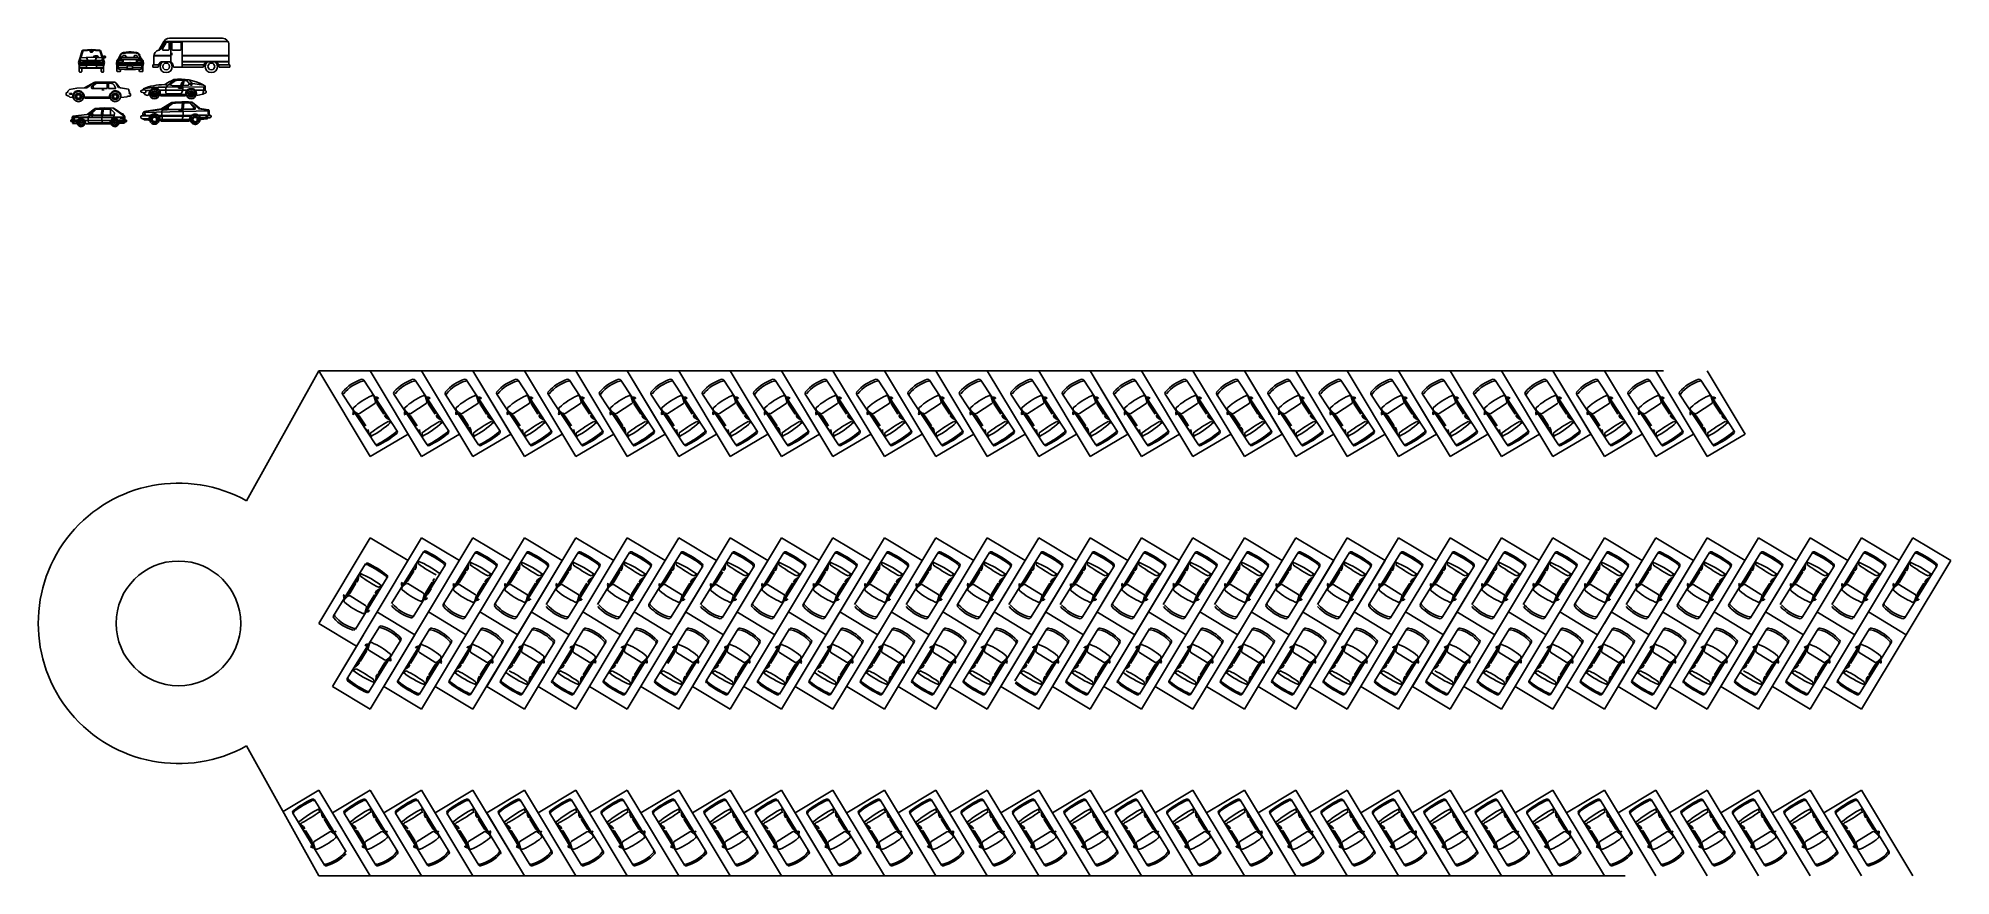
# Model space of a CAD drawing. Header units: millimetres. Extents: x 2478 to 18835, y -4183 to 1193.
# Drawn here: x 6562 to 18835, y -4183 to 1193 of the extents above; entities that cross this region are included whole.
import ezdxf

# ---------------------------------------------------------------- set-up
doc = ezdxf.new("R2010")
doc.units = ezdxf.units.MM

# ---------------------------------------------------------------- blocks, each defined once
blk = doc.blocks.new('carro_001')
at = {"color": 0}
for points in [[(1.02, 1.24), (0.38, 0.9)], [(0.54, 0.89), (1.05, 1.23)], [(1.07, 1.25), (1.02, 1.24)], [(1.11, 1.25), (1.05, 1.23)], [(1.11, 1.25), (1.07, 1.25)], [(2.31, 1.25), (1.11, 1.25)], [(2.37, 1.24), (2.31, 1.25)], [(2.42, 1.2), (2.37, 1.24)], [(-0.69, 0.61), (-0.79, 0.58)], [(-0.79, 0.58), (-0.79, 0.42)], [(-0.79, 0.42), (-0.61, 0.37)], [(-0.67, 0.69), (-0.69, 0.61)], [(-0.58, 0.79), (-0.67, 0.69)], [(-0.61, 0.37), (-0.56, 0.3)], [(-0.1, 0.87), (-0.58, 0.79)], [(-0.58, 0.53), (-0.42, 0.53)], [(-0.58, 0.49), (-0.58, 0.53)], [(-0.42, 0.49), (-0.58, 0.49)], [(-0.56, 0.3), (-0.37, 0.28)], [(-0.42, 0.53), (-0.42, 0.49)], [(-0.36, 0.42), (-0.37, 0.28)], [(-0.3, 0.55), (-0.36, 0.42)], [(-0.31, 0.46), (-0.33, 0.33)], [(-0.33, 0.33), (-0.31, 0.21)], [(-0.24, 0.57), (-0.31, 0.46)], [(-0.31, 0.21), (-0.24, 0.1)], [(-0.2, 0.65), (-0.3, 0.55)], [(-0.13, 0.64), (-0.24, 0.57)], [(-0.24, 0.1), (-0.13, 0.03)], [(-0.19, 0.44), (-0.22, 0.33)], [(-0.22, 0.33), (-0.19, 0.23)], [(-0.07, 0.7), (-0.2, 0.65)], [(-0.11, 0.52), (-0.19, 0.44)], [(-0.19, 0.23), (-0.11, 0.15)], [(-0.14, 0.42), (-0.17, 0.33)], [(-0.17, 0.33), (-0.14, 0.25)], [(-0.08, 0.48), (-0.14, 0.42)], [(-0.14, 0.25), (-0.08, 0.19)], [(0, 0.67), (-0.13, 0.64)], [(-0.13, 0.03), (0, 0)], [(-0.08, 0.42), (-0.12, 0.33)], [(-0.12, 0.33), (-0.08, 0.25)], [(0, 0.55), (-0.11, 0.52)], [(-0.11, 0.15), (0, 0.12)], [(0.38, 0.9), (-0.1, 0.87)], [(0, 0.5), (-0.08, 0.48)], [(0, 0.45), (-0.08, 0.42)], [(-0.08, 0.25), (0, 0.22)], [(-0.08, 0.19), (0, 0.17)], [(0.07, 0.7), (-0.07, 0.7)], [(0.13, 0.64), (0, 0.67)], [(0.11, 0.52), (0, 0.55)], [(0.08, 0.48), (0, 0.5)], [(0.08, 0.42), (0, 0.45)], [(0, 0.22), (0.08, 0.25)], [(0, 0.17), (0.08, 0.19)], [(0, 0.12), (0.11, 0.15)], [(0, 0), (0.13, 0.03)], [(0.2, 0.65), (0.07, 0.7)], [(0.14, 0.42), (0.08, 0.48)], [(0.12, 0.33), (0.08, 0.42)], [(0.08, 0.25), (0.12, 0.33)], [(0.08, 0.19), (0.14, 0.25)], [(0.19, 0.44), (0.11, 0.52)], [(0.11, 0.15), (0.19, 0.23)], [(0.24, 0.57), (0.13, 0.64)], [(0.13, 0.03), (0.24, 0.1)], [(0.17, 0.33), (0.14, 0.42)], [(0.14, 0.25), (0.17, 0.33)], [(0.22, 0.33), (0.19, 0.44)], [(0.19, 0.23), (0.22, 0.33)], [(0.3, 0.55), (0.2, 0.65)], [(0.31, 0.46), (0.24, 0.57)], [(0.24, 0.1), (0.31, 0.21)], [(0.36, 0.43), (0.3, 0.55)], [(0.33, 0.33), (0.31, 0.46)], [(0.31, 0.21), (0.33, 0.33)], [(0.37, 0.29), (0.36, 0.43)], [(1.99, 0.29), (0.37, 0.29)], [(0.37, 0.29), (0.42, 0.24)], [(0.38, 0.9), (0.54, 0.89)], [(0.42, 0.24), (1.99, 0.24)], [(0.81, 0.93), (1.16, 1.2)], [(0.85, 0.86), (0.81, 0.93)], [(1.85, 0.86), (0.85, 0.86)], [(0.94, 0.99), (0.96, 0.88)], [(1.16, 1.2), (1.85, 1.2)], [(1.51, 0.77), (1.6, 0.77)], [(1.6, 0.77), (1.6, 0.72)], [(1.85, 1.2), (1.85, 0.86)], [(1.94, 1.2), (1.94, 0.86)], [(1.94, 1.2), (2.06, 1.2)], [(2.4, 0.86), (1.94, 0.86)], [(1.99, 0.24), (2, 0.27)], [(2.06, 0.54), (2, 0.41)], [(2, 0.41), (2, 0.27)], [(2.05, 0.46), (2.03, 0.33)], [(2.03, 0.33), (2.05, 0.21)], [(2.13, 0.57), (2.05, 0.46)], [(2.05, 0.21), (2.13, 0.1)], [(2.2, 1.16), (2.06, 1.2)], [(2.16, 0.64), (2.06, 0.54)], [(2.24, 0.64), (2.13, 0.57)], [(2.13, 0.1), (2.24, 0.03)], [(2.18, 0.44), (2.15, 0.33)], [(2.15, 0.33), (2.18, 0.23)], [(2.29, 0.7), (2.16, 0.64)], [(2.26, 0.52), (2.18, 0.44)], [(2.18, 0.23), (2.26, 0.15)], [(2.29, 1.06), (2.2, 1.16)], [(2.22, 0.42), (2.2, 0.33)], [(2.2, 0.33), (2.22, 0.25)], [(2.28, 0.48), (2.22, 0.42)], [(2.22, 0.25), (2.28, 0.19)], [(2.36, 0.67), (2.24, 0.64)], [(2.24, 0.03), (2.36, 0)], [(2.28, 0.42), (2.25, 0.33)], [(2.25, 0.33), (2.28, 0.25)], [(2.36, 0.55), (2.26, 0.52)], [(2.26, 0.15), (2.36, 0.12)], [(2.36, 0.5), (2.28, 0.48)], [(2.36, 0.45), (2.28, 0.42)], [(2.28, 0.25), (2.36, 0.22)], [(2.28, 0.19), (2.36, 0.17)], [(2.4, 0.86), (2.29, 1.06)], [(2.43, 0.7), (2.29, 0.7)], [(2.49, 0.64), (2.36, 0.67)], [(2.47, 0.52), (2.36, 0.55)], [(2.45, 0.48), (2.36, 0.5)], [(2.45, 0.42), (2.36, 0.45)], [(2.36, 0.22), (2.45, 0.25)], [(2.36, 0.17), (2.45, 0.19)], [(2.36, 0.12), (2.47, 0.15)], [(2.36, 0), (2.49, 0.03)], [(2.41, 1.21), (2.57, 0.91)], [(2.59, 0.97), (2.42, 1.2)], [(2.56, 0.65), (2.43, 0.7)], [(2.51, 0.42), (2.45, 0.48)], [(2.48, 0.33), (2.45, 0.42)], [(2.45, 0.25), (2.48, 0.33)], [(2.45, 0.19), (2.51, 0.25)], [(2.55, 0.44), (2.47, 0.52)], [(2.47, 0.15), (2.55, 0.23)], [(2.6, 0.57), (2.49, 0.64)], [(2.49, 0.03), (2.6, 0.1)], [(2.53, 0.33), (2.51, 0.42)], [(2.51, 0.25), (2.53, 0.33)], [(2.58, 0.33), (2.55, 0.44)], [(2.55, 0.23), (2.58, 0.33)], [(2.67, 0.55), (2.56, 0.65)], [(2.57, 0.91), (2.64, 0.91)], [(2.59, 0.97), (2.64, 0.91)], [(2.67, 0.46), (2.6, 0.57)], [(2.6, 0.1), (2.67, 0.21)], [(2.64, 0.91), (2.7, 0.9)], [(2.73, 0.42), (2.67, 0.55)], [(2.7, 0.33), (2.67, 0.46)], [(2.67, 0.21), (2.7, 0.33)], [(3.21, 0.81), (2.7, 0.9)], [(2.73, 0.28), (2.73, 0.42)], [(3.12, 0.31), (2.73, 0.28)], [(3.14, 0.35), (3.12, 0.31)], [(3.31, 0.35), (3.14, 0.35)], [(3.22, 0.81), (3.21, 0.81)], [(3.23, 0.79), (3.22, 0.81)], [(3.23, 0.72), (3.23, 0.79)], [(3.23, 0.72), (3.24, 0.68)], [(3.27, 0.66), (3.24, 0.68)], [(3.25, 0.58), (3.27, 0.58)], [(3.25, 0.54), (3.25, 0.58)], [(3.3, 0.54), (3.25, 0.54)], [(3.27, 0.58), (3.27, 0.66)], [(3.34, 0.51), (3.3, 0.54)], [(3.34, 0.38), (3.31, 0.35)], [(3.34, 0.51), (3.34, 0.38)]]:
    blk.add_lwpolyline(points, dxfattribs=at)
blk = doc.blocks.new('carro_003')
at = {"color": 0}
for points in [[(-0.57, 0.47), (-0.65, 0.42)], [(-0.26, 0.42), (-0.65, 0.42)], [(-0.65, 0.42), (-0.65, 0.34)], [(-0.65, 0.34), (-0.33, 0.34)], [(-0.45, 0.44), (-0.62, 0.44)], [(-0.46, 0.46), (-0.59, 0.46)], [(-0.52, 0.68), (-0.57, 0.47)], [(-0.52, 0.68), (-0.57, 0.58)], [(-0.57, 0.58), (-0.57, 0.47)], [(-0.54, 0.34), (-0.56, 0.31)], [(-0.56, 0.31), (-0.53, 0.26)], [(-0.55, 0.57), (-0.44, 0.57)], [(-0.53, 0.26), (-0.55, 0.21)], [(-0.55, 0.21), (-0.3, 0.21)], [(-0.54, 0.62), (2.8, 0.62)], [(-0.54, 0.6), (2.8, 0.6)], [(-0.54, 0.59), (-0.42, 0.59)], [(-0.3, 0.21), (-0.53, 0.25)], [(0.39, 0.79), (-0.52, 0.68)], [(-0.44, 0.57), (-0.46, 0.46)], [(-0.42, 0.59), (-0.45, 0.44)], [(-0.33, 0.34), (-0.31, 0.35)], [(-0.26, 0.42), (-0.31, 0.35)], [(-0.29, 0.32), (-0.3, 0.21)], [(-0.23, 0.42), (-0.29, 0.32)], [(-0.21, 0.37), (-0.25, 0.25)], [(-0.25, 0.25), (-0.21, 0.12)], [(-0.15, 0.49), (-0.23, 0.42)], [(-0.12, 0.46), (-0.21, 0.37)], [(-0.21, 0.12), (-0.12, 0.03)], [(-0.17, 0.34), (-0.19, 0.25)], [(-0.19, 0.25), (-0.17, 0.15)], [(-0.1, 0.41), (-0.17, 0.34)], [(-0.17, 0.15), (-0.1, 0.08)], [(-0.04, 0.52), (-0.15, 0.49)], [(-0.13, 0.32), (-0.15, 0.25)], [(-0.15, 0.26), (-0.12, 0.26)], [(-0.15, 0.25), (-0.13, 0.17)], [(-0.15, 0.24), (-0.12, 0.24)], [(-0.14, 0.29), (-0.12, 0.28)], [(-0.14, 0.2), (-0.12, 0.21)], [(-0.07, 0.37), (-0.13, 0.32)], [(-0.13, 0.31), (-0.11, 0.3)], [(-0.13, 0.18), (-0.11, 0.19)], [(-0.13, 0.17), (-0.07, 0.12)], [(0, 0.49), (-0.12, 0.46)], [(-0.12, 0.28), (-0.11, 0.3)], [(-0.12, 0.24), (-0.12, 0.26)], [(-0.11, 0.19), (-0.12, 0.21)], [(-0.12, 0.03), (0, 0)], [(-0.11, 0.34), (-0.09, 0.33)], [(-0.11, 0.15), (-0.09, 0.17)], [(0, 0.44), (-0.1, 0.41)], [(-0.1, 0.36), (-0.08, 0.34)], [(-0.1, 0.14), (-0.08, 0.15)], [(-0.1, 0.08), (0, 0.05)], [(-0.09, 0.33), (-0.08, 0.34)], [(-0.08, 0.15), (-0.09, 0.17)], [(0, 0.39), (-0.07, 0.37)], [(-0.07, 0.12), (0, 0.1)], [(-0.06, 0.38), (-0.06, 0.36)], [(-0.06, 0.36), (-0.04, 0.36)], [(-0.06, 0.12), (-0.06, 0.14)], [(-0.04, 0.13), (-0.06, 0.14)], [(-0.05, 0.39), (-0.04, 0.36)], [(-0.05, 0.11), (-0.04, 0.13)], [(0.07, 0.51), (-0.04, 0.52)], [(-0.03, 0.28), (-0.04, 0.25)], [(-0.04, 0.25), (-0.03, 0.22)], [(0, 0.29), (-0.03, 0.28)], [(-0.03, 0.22), (0, 0.2)], [(-0.01, 0.39), (-0.01, 0.37)], [(-0.01, 0.37), (0.01, 0.37)], [(0.01, 0.13), (-0.01, 0.13)], [(-0.01, 0.1), (-0.01, 0.13)], [(0.12, 0.46), (0, 0.49)], [(0.1, 0.41), (0, 0.44)], [(0.07, 0.37), (0, 0.39)], [(0.03, 0.28), (0, 0.29)], [(0, 0.2), (0.03, 0.22)], [(0, 0.1), (0.07, 0.12)], [(0, 0.05), (0.1, 0.08)], [(0, 0), (0.12, 0.03)], [(0.01, 0.39), (0.01, 0.37)], [(0.01, 0.1), (0.01, 0.13)], [(0.04, 0.25), (0.03, 0.28)], [(0.03, 0.22), (0.04, 0.25)], [(0.05, 0.39), (0.04, 0.36)], [(0.04, 0.36), (0.05, 0.36)], [(0.05, 0.14), (0.04, 0.13)], [(0.05, 0.11), (0.04, 0.13)], [(0.06, 0.38), (0.05, 0.36)], [(0.06, 0.12), (0.05, 0.14)], [(0.17, 0.46), (0.07, 0.51)], [(0.13, 0.32), (0.07, 0.37)], [(0.07, 0.12), (0.13, 0.17)], [(0.1, 0.36), (0.08, 0.34)], [(0.08, 0.34), (0.09, 0.33)], [(0.09, 0.17), (0.08, 0.15)], [(0.1, 0.14), (0.08, 0.15)], [(0.11, 0.34), (0.09, 0.33)], [(0.11, 0.15), (0.09, 0.17)], [(0.17, 0.34), (0.1, 0.41)], [(0.1, 0.08), (0.17, 0.15)], [(0.13, 0.31), (0.11, 0.3)], [(0.11, 0.3), (0.12, 0.28)], [(0.12, 0.21), (0.11, 0.19)], [(0.13, 0.18), (0.11, 0.19)], [(0.21, 0.37), (0.12, 0.46)], [(0.14, 0.29), (0.12, 0.28)], [(0.15, 0.26), (0.12, 0.26)], [(0.12, 0.26), (0.12, 0.24)], [(0.15, 0.24), (0.12, 0.24)], [(0.14, 0.2), (0.12, 0.21)], [(0.12, 0.03), (0.21, 0.12)], [(0.15, 0.25), (0.13, 0.32)], [(0.13, 0.17), (0.15, 0.25)], [(0.25, 0.38), (0.17, 0.46)], [(0.19, 0.25), (0.17, 0.34)], [(0.17, 0.15), (0.19, 0.25)], [(0.25, 0.25), (0.21, 0.37)], [(0.21, 0.12), (0.25, 0.25)], [(0.23, 0.4), (1.89, 0.4)], [(0.29, 0.28), (0.25, 0.38)], [(0.31, 0.18), (0.29, 0.28)], [(0.31, 0.18), (1.87, 0.18)], [(0.83, 1.13), (0.39, 0.79)], [(0.39, 0.79), (0.51, 0.8)], [(0.48, 0.68), (0.45, 0.52)], [(0.45, 0.52), (0.46, 0.35)], [(0.46, 0.35), (0.5, 0.18)], [(0.57, 0.75), (0.48, 0.68)], [(0.48, 0.24), (1.85, 0.24)], [(0.51, 0.8), (0.89, 1.12)], [(0.56, 0.75), (2.12, 0.75)], [(0.94, 1.11), (0.57, 0.75)], [(0.67, 0.72), (0.76, 0.72)], [(0.72, 0.75), (0.71, 0.86)], [(0.74, 0.86), (0.71, 0.86)], [(0.72, 0.81), (0.71, 0.72)], [(0.76, 0.76), (0.72, 0.75)], [(0.76, 0.76), (0.74, 0.86)], [(0.89, 1.17), (0.83, 1.13)], [(0.89, 1.12), (0.83, 1.13)], [(1.49, 1.2), (0.89, 1.17)], [(1.9, 1.12), (0.94, 1.11)], [(1.18, 0.58), (1.18, 0.6)], [(1.26, 0.58), (1.18, 0.58)], [(1.26, 0.6), (1.26, 0.58)], [(1.35, 1.12), (1.3, 0.75)], [(1.35, 0.75), (1.34, 0.51)], [(1.34, 0.51), (1.36, 0.24)], [(1.42, 1.12), (1.4, 0.75)], [(2.1, 1.18), (1.49, 1.2)], [(1.87, 0.37), (1.85, 0.24)], [(1.95, 0.47), (1.87, 0.37)], [(1.92, 0.4), (1.87, 0.3)], [(1.87, 0.3), (1.87, 0.18)], [(1.89, 1.12), (1.88, 0.75)], [(2.14, 0.88), (1.9, 1.12)], [(2.01, 0.48), (1.92, 0.4)], [(1.96, 0.37), (1.92, 0.25)], [(1.92, 0.25), (1.96, 0.12)], [(1.95, 0.58), (1.95, 0.6)], [(2.03, 0.58), (1.95, 0.58)], [(2.06, 0.54), (1.95, 0.47)], [(2.05, 0.46), (1.96, 0.37)], [(1.96, 0.12), (2.05, 0.03)], [(2, 0.34), (1.97, 0.25)], [(1.97, 0.25), (2, 0.15)], [(2.07, 0.41), (2, 0.34)], [(2, 0.15), (2.07, 0.08)], [(2.12, 0.52), (2.01, 0.48)], [(2.04, 0.32), (2.02, 0.25)], [(2.04, 0.32), (2.02, 0.25)], [(2.02, 0.26), (2.05, 0.26)], [(2.02, 0.25), (2.04, 0.17)], [(2.02, 0.25), (2.04, 0.17)], [(2.02, 0.24), (2.05, 0.24)], [(2.03, 0.6), (2.03, 0.58)], [(2.03, 0.29), (2.05, 0.28)], [(2.03, 0.2), (2.05, 0.21)], [(2.1, 0.37), (2.04, 0.32)], [(2.1, 0.37), (2.04, 0.32)], [(2.04, 0.31), (2.06, 0.3)], [(2.04, 0.18), (2.06, 0.19)], [(2.04, 0.17), (2.1, 0.12)], [(2.04, 0.17), (2.1, 0.12)], [(2.17, 0.49), (2.05, 0.46)], [(2.05, 0.28), (2.06, 0.3)], [(2.05, 0.24), (2.05, 0.26)], [(2.06, 0.19), (2.05, 0.21)], [(2.05, 0.03), (2.17, 0)], [(2.77, 0.68), (2.06, 1.18)], [(2.12, 0.75), (2.06, 0.54)], [(2.06, 0.34), (2.08, 0.33)], [(2.06, 0.15), (2.08, 0.17)], [(2.17, 0.44), (2.07, 0.41)], [(2.07, 0.36), (2.09, 0.34)], [(2.07, 0.14), (2.09, 0.15)], [(2.07, 0.08), (2.17, 0.05)], [(2.08, 0.33), (2.09, 0.34)], [(2.09, 0.15), (2.08, 0.17)], [(2.12, 1.17), (2.1, 1.18)], [(2.17, 0.39), (2.1, 0.37)], [(2.17, 0.39), (2.1, 0.37)], [(2.1, 0.38), (2.11, 0.36)], [(2.1, 0.12), (2.11, 0.14)], [(2.1, 0.12), (2.17, 0.1)], [(2.1, 0.12), (2.17, 0.1)], [(2.11, 0.36), (2.13, 0.36)], [(2.13, 0.13), (2.11, 0.14)], [(2.74, 0.73), (2.12, 1.17)], [(2.12, 0.75), (2.15, 0.84)], [(2.23, 0.52), (2.12, 0.52)], [(2.12, 0.39), (2.13, 0.36)], [(2.14, 0.28), (2.12, 0.25)], [(2.12, 0.25), (2.14, 0.22)], [(2.12, 0.11), (2.13, 0.13)], [(2.15, 0.84), (2.14, 0.88)], [(2.17, 0.29), (2.14, 0.28)], [(2.14, 0.22), (2.17, 0.2)], [(2.16, 0.39), (2.16, 0.37)], [(2.16, 0.37), (2.18, 0.37)], [(2.16, 0.1), (2.16, 0.13)], [(2.18, 0.13), (2.16, 0.13)], [(2.29, 0.46), (2.17, 0.49)], [(2.27, 0.41), (2.17, 0.44)], [(2.24, 0.37), (2.17, 0.39)], [(2.24, 0.37), (2.17, 0.39)], [(2.2, 0.28), (2.17, 0.29)], [(2.17, 0.2), (2.2, 0.22)], [(2.17, 0.1), (2.24, 0.12)], [(2.17, 0.1), (2.24, 0.12)], [(2.17, 0.05), (2.27, 0.08)], [(2.17, 0), (2.29, 0.03)], [(2.18, 0.39), (2.18, 0.37)], [(2.18, 0.1), (2.18, 0.13)], [(2.21, 0.25), (2.2, 0.28)], [(2.2, 0.22), (2.21, 0.25)], [(2.22, 0.39), (2.21, 0.36)], [(2.21, 0.36), (2.22, 0.36)], [(2.22, 0.14), (2.21, 0.13)], [(2.22, 0.11), (2.21, 0.13)], [(2.23, 0.38), (2.22, 0.36)], [(2.23, 0.12), (2.22, 0.14)], [(2.34, 0.47), (2.23, 0.52)], [(2.3, 0.32), (2.24, 0.37)], [(2.3, 0.32), (2.24, 0.37)], [(2.24, 0.12), (2.3, 0.17)], [(2.24, 0.12), (2.3, 0.17)], [(2.27, 0.36), (2.25, 0.34)], [(2.25, 0.34), (2.26, 0.33)], [(2.26, 0.17), (2.25, 0.15)], [(2.27, 0.14), (2.25, 0.15)], [(2.28, 0.34), (2.26, 0.33)], [(2.28, 0.15), (2.26, 0.17)], [(2.34, 0.34), (2.27, 0.41)], [(2.27, 0.08), (2.34, 0.15)], [(2.3, 0.31), (2.28, 0.3)], [(2.28, 0.3), (2.29, 0.28)], [(2.29, 0.21), (2.28, 0.19)], [(2.3, 0.18), (2.28, 0.19)], [(2.38, 0.37), (2.29, 0.46)], [(2.31, 0.29), (2.29, 0.28)], [(2.29, 0.26), (2.29, 0.24)], [(2.32, 0.26), (2.29, 0.26)], [(2.32, 0.24), (2.29, 0.24)], [(2.31, 0.2), (2.29, 0.21)], [(2.29, 0.03), (2.38, 0.12)], [(2.32, 0.25), (2.3, 0.32)], [(2.32, 0.25), (2.3, 0.32)], [(2.3, 0.17), (2.32, 0.25)], [(2.3, 0.17), (2.32, 0.25)], [(2.42, 0.38), (2.34, 0.47)], [(2.36, 0.25), (2.34, 0.34)], [(2.34, 0.15), (2.36, 0.25)], [(2.42, 0.25), (2.38, 0.37)], [(2.38, 0.12), (2.42, 0.25)], [(2.46, 0.28), (2.42, 0.38)], [(2.48, 0.33), (2.43, 0.42)], [(2.43, 0.42), (2.9, 0.42)], [(2.47, 0.2), (2.46, 0.28)], [(2.47, 0.2), (2.77, 0.23)], [(2.48, 0.33), (2.49, 0.32)], [(2.49, 0.32), (2.5, 0.32)], [(2.63, 0.57), (2.5, 0.57)], [(2.5, 0.57), (2.5, 0.54)], [(2.5, 0.54), (2.63, 0.54)], [(2.5, 0.32), (2.9, 0.32)], [(2.63, 0.82), (2.71, 0.83)], [(2.63, 0.54), (2.63, 0.57)], [(2.71, 0.83), (2.71, 0.76)], [(2.71, 0.59), (2.71, 0.48)], [(2.8, 0.59), (2.71, 0.59)], [(2.71, 0.48), (2.8, 0.48)], [(2.73, 0.57), (2.79, 0.57)], [(2.73, 0.55), (2.79, 0.55)], [(2.73, 0.52), (2.79, 0.52)], [(2.73, 0.49), (2.79, 0.49)], [(2.8, 0.63), (2.74, 0.73)], [(2.77, 0.23), (2.79, 0.25)], [(2.79, 0.25), (2.81, 0.3)], [(2.8, 0.59), (2.8, 0.63)], [(2.8, 0.48), (2.8, 0.59)], [(2.81, 0.42), (2.8, 0.48)], [(2.81, 0.31), (2.81, 0.32)], [(2.81, 0.3), (2.81, 0.31)], [(2.83, 0.32), (2.83, 0.42)], [(2.91, 0.41), (2.9, 0.42)], [(2.9, 0.32), (2.92, 0.33)], [(2.92, 0.4), (2.91, 0.41)], [(2.92, 0.34), (2.92, 0.4)], [(2.92, 0.33), (2.92, 0.34)]]:
    blk.add_lwpolyline(points, dxfattribs=at)
blk = doc.blocks.new('carro_007')
at = {"color": 0}
for points in [[(-0.7, 1.3), (-0.77, 1.18)], [(-0.59, 1.39), (-0.7, 1.3)], [(-0.48, 1.45), (-0.59, 1.39)], [(-0.14, 1.99), (-0.48, 1.45)], [(-0.48, 1.45), (-0.45, 1.45)], [(-0.45, 1.45), (-0.34, 1.52)], [(-0.05, 1.99), (-0.34, 1.52)], [(-0.24, 1.52), (0, 1.93)], [(-0.24, 1.52), (-0.24, 1.49)], [(-0.24, 1.49), (-0.23, 1.46)], [(-0.23, 1.46), (-0.2, 1.45)], [(-0.2, 1.45), (0.15, 1.45)], [(-0.12, 2.02), (-0.14, 1.99)], [(-0.14, 1.99), (-0.05, 1.99)], [(-0.04, 2.12), (-0.12, 2.02)], [(-0.05, 1.99), (3.95, 1.99)], [(0.08, 2.19), (-0.04, 2.12)], [(0.04, 1.95), (0, 1.93)], [(0.04, 1.95), (0.15, 1.95)], [(0.21, 2.21), (0.08, 2.19)], [(0.18, 1.94), (0.15, 1.95)], [(0.15, 1.45), (0.18, 1.47)], [(0.19, 1.91), (0.18, 1.94)], [(0.18, 1.47), (0.19, 1.5)], [(0.19, 1.91), (0.19, 1.5)], [(0.21, 2.21), (3.62, 2.21)], [(0.3, 1.99), (0.3, 0.7)], [(0.38, 1.94), (0.37, 1.91)], [(0.37, 1.91), (0.37, 1.5)], [(0.37, 1.5), (0.38, 1.47)], [(0.37, 1.27), (0.37, 1.13)], [(0.41, 1.95), (0.38, 1.94)], [(0.38, 1.47), (0.41, 1.45)], [(0.41, 1.95), (0.92, 1.95)], [(0.41, 1.45), (0.92, 1.45)], [(0.95, 1.94), (0.92, 1.95)], [(0.92, 1.45), (0.95, 1.47)], [(0.97, 1.91), (0.95, 1.94)], [(0.95, 1.47), (0.97, 1.5)], [(0.97, 1.91), (0.97, 1.5)], [(1.03, 1.99), (1.03, 0.36)], [(3.78, 2.18), (3.62, 2.21)], [(3.9, 2.09), (3.78, 2.18)], [(3.99, 1.97), (3.9, 2.09)], [(4.02, 1.82), (3.99, 1.97)], [(4.02, 1.82), (4.02, 0.49)], [(-0.86, 0.49), (-0.49, 0.49)], [(-0.86, 0.49), (-0.86, 0.36)], [(-0.86, 0.36), (-0.52, 0.36)], [(-0.77, 1.18), (-0.8, 1.05)], [(-0.8, 1.1), (-0.8, 0.49)], [(-0.8, 1.1), (0.3, 1.1)], [(-0.8, 1.08), (0.3, 1.08)], [(-0.46, 0.55), (-0.52, 0.36)], [(-0.34, 0.7), (-0.46, 0.55)], [(-0.35, 0.57), (-0.39, 0.42)], [(-0.39, 0.42), (-0.37, 0.26)], [(-0.37, 0.26), (-0.29, 0.12)], [(-0.25, 0.7), (-0.35, 0.57)], [(-0.34, 0.7), (0.3, 0.7)], [(-0.29, 0.12), (-0.16, 0.03)], [(-0.19, 0.5), (-0.22, 0.39)], [(-0.22, 0.39), (-0.19, 0.28)], [(-0.11, 0.58), (-0.19, 0.5)], [(-0.19, 0.28), (-0.11, 0.2)], [(-0.16, 0.03), (0, 0)], [(0, 0.61), (-0.11, 0.58)], [(-0.11, 0.2), (0, 0.18)], [(0.11, 0.58), (0, 0.61)], [(0, 0.18), (0.11, 0.2)], [(0, 0), (0.16, 0.03)], [(0.19, 0.5), (0.11, 0.58)], [(0.11, 0.2), (0.19, 0.28)], [(0.16, 0.03), (0.29, 0.12)], [(0.22, 0.39), (0.19, 0.5)], [(0.19, 0.28), (0.22, 0.39)], [(0.35, 0.57), (0.25, 0.7)], [(0.29, 0.12), (0.37, 0.26)], [(0.42, 0.55), (0.3, 0.7)], [(0.39, 0.42), (0.35, 0.57)], [(0.37, 0.26), (0.39, 0.42)], [(0.48, 0.36), (0.42, 0.55)], [(0.48, 0.36), (2.38, 0.36)], [(1.03, 1.1), (4.02, 1.1)], [(1.03, 1.08), (4.02, 1.08)], [(1.03, 0.72), (4.02, 0.72)], [(1.03, 0.7), (4.02, 0.7)], [(1.03, 0.49), (2.41, 0.49)], [(2.44, 0.55), (2.38, 0.36)], [(2.56, 0.7), (2.44, 0.55)], [(2.55, 0.57), (2.51, 0.42)], [(2.51, 0.42), (2.53, 0.26)], [(2.53, 0.26), (2.61, 0.12)], [(2.65, 0.7), (2.55, 0.57)], [(2.61, 0.12), (2.74, 0.03)], [(2.71, 0.5), (2.68, 0.39)], [(2.68, 0.39), (2.71, 0.28)], [(2.79, 0.58), (2.71, 0.5)], [(2.71, 0.28), (2.79, 0.2)], [(2.74, 0.03), (2.9, 0)], [(2.9, 0.61), (2.79, 0.58)], [(2.79, 0.2), (2.9, 0.18)], [(3.01, 0.58), (2.9, 0.61)], [(2.9, 0.18), (3.01, 0.2)], [(2.9, 0), (3.05, 0.03)], [(3.09, 0.5), (3.01, 0.58)], [(3.01, 0.2), (3.09, 0.28)], [(3.05, 0.03), (3.19, 0.12)], [(3.12, 0.39), (3.09, 0.5)], [(3.09, 0.28), (3.12, 0.39)], [(3.25, 0.57), (3.15, 0.7)], [(3.19, 0.12), (3.27, 0.26)], [(3.34, 0.55), (3.22, 0.7)], [(3.29, 0.42), (3.25, 0.57)], [(3.27, 0.26), (3.29, 0.42)], [(3.4, 0.36), (3.34, 0.55)], [(3.37, 0.49), (4.08, 0.49)], [(3.4, 0.36), (4.08, 0.36)], [(4.08, 0.49), (4.08, 0.36)]]:
    blk.add_lwpolyline(points, dxfattribs=at)

msp = doc.modelspace()

# ---------------------------------------------------------------- linework, layer by layer
at = {"color": 1}
for p, q in [((6831, 1069), (6845, 1113)), ((6835, 1068), (6848, 1108)), ((6850, 1116), (6904, 1121)), ((6853, 1112), (6904, 1117)), ((6896, 1110), (6896, 1106)), ((6909, 1112), (6898, 1112)), ((6903, 1112), (6903, 1117)), ((6904, 1121), (6958, 1116)), ((6904, 1117), (6955, 1112)), ((6905, 1112), (6905, 1117)), ((6912, 1106), (6912, 1110)), ((6973, 1068), (6959, 1108)), ((6977, 1069), (6962, 1113)), ((7109, 1101), (7143, 1105)), ((7192, 1101), (7158, 1105)), ((6831, 1069), (6820, 1038)), ((6820, 1041), (6829, 1041)), ((6820, 1038), (6829, 1005)), ((6820, 1038), (6829, 1038)), ((6823, 1027), (6984, 1027)), ((6824, 1024), (6983, 1024)), ((6825, 1022), (6983, 1022)), ((6825, 1019), (6982, 1019)), ((6825, 980), (6825, 1013)), ((6831, 1048), (6829, 1038)), ((6829, 1038), (6830, 1027)), ((6829, 1006), (6873, 1006)), ((6831, 1069), (6832, 1049)), ((6831, 1048), (6831, 1049)), ((6832, 1046), (6831, 1038)), ((6831, 1038), (6832, 1029)), ((6831, 1034), (6850, 1034)), ((6832, 1074), (6834, 1049)), ((6832, 1049), (6975, 1049)), ((6832, 1046), (6840, 1047)), ((6832, 1029), (6840, 1028)), ((6973, 1001), (6834, 1001)), ((6835, 1068), (6904, 1072)), ((6840, 1047), (6849, 1046)), ((6840, 1028), (6849, 1029)), ((6841, 980), (6841, 1001)), ((6849, 1046), (6850, 1038)), ((6850, 1038), (6849, 1029)), ((6852, 1046), (6956, 1046)), ((6852, 1046), (6853, 1038)), ((6852, 1044), (6955, 1044)), ((6853, 1038), (6852, 1029)), ((6852, 1032), (6955, 1032)), ((6852, 1029), (6956, 1029)), ((6853, 1041), (6900, 1041)), ((6853, 1038), (6954, 1038)), ((6853, 1035), (6955, 1035)), ((6872, 1070), (6878, 1053)), ((6872, 1014), (6872, 1009)), ((6878, 1053), (6876, 1070)), ((6930, 1019), (6878, 1019)), ((6878, 1003), (6930, 1003)), ((6898, 1104), (6909, 1104)), ((6904, 1072), (6973, 1068)), ((6908, 1041), (6955, 1041)), ((6930, 1053), (6932, 1070)), ((6935, 1070), (6930, 1053)), ((6935, 1009), (6935, 1014)), ((6935, 1006), (6978, 1006)), ((6954, 1038), (6956, 1046)), ((6954, 1039), (6955, 1040)), ((6954, 1037), (6954, 1039)), ((6956, 1029), (6954, 1038)), ((6955, 1035), (6954, 1037)), ((6955, 1045), (6956, 1046)), ((6955, 1043), (6955, 1045)), ((6955, 1042), (6955, 1043)), ((6955, 1040), (6955, 1042)), ((6955, 1034), (6955, 1035)), ((6955, 1032), (6955, 1034)), ((6955, 1031), (6955, 1032)), ((6956, 1029), (6955, 1031)), ((6958, 1038), (6959, 1046)), ((6959, 1029), (6958, 1038)), ((6958, 1034), (6976, 1034)), ((6959, 1046), (6967, 1047)), ((6959, 1029), (6967, 1028)), ((6966, 980), (6966, 1001)), ((6967, 1047), (6975, 1046)), ((6967, 1028), (6975, 1029)), ((6975, 1074), (6973, 1049)), ((6977, 1069), (6975, 1049)), ((6976, 1038), (6975, 1046)), ((6975, 1029), (6976, 1038)), ((6976, 1049), (6977, 1048)), ((6987, 1038), (6977, 1069)), ((6977, 1048), (6979, 1038)), ((6979, 1038), (6977, 1027)), ((6978, 1075), (6978, 1069)), ((6978, 1041), (6987, 1041)), ((6978, 1005), (6987, 1038)), ((6979, 1038), (6987, 1038)), ((6991, 1077), (6980, 1077)), ((6980, 1067), (6991, 1067)), ((6982, 980), (6982, 1014)), ((6993, 1069), (6993, 1075)), ((7064, 1031), (7066, 1047)), ((7066, 1015), (7064, 1031)), ((7071, 1029), (7065, 1031)), ((7066, 1047), (7080, 1065)), ((7066, 1015), (7066, 984)), ((7072, 998), (7066, 1015)), ((7149, 1036), (7070, 1032)), ((7071, 1029), (7074, 1011)), ((7081, 995), (7072, 998)), ((7074, 1011), (7077, 1008)), ((7077, 1028), (7077, 1019)), ((7078, 1028), (7077, 1028)), ((7077, 1019), (7129, 1019)), ((7077, 1008), (7082, 1005)), ((7129, 1028), (7078, 1028)), ((7079, 1056), (7080, 1065)), ((7079, 1056), (7150, 1056)), ((7080, 1036), (7079, 1039)), ((7080, 1065), (7088, 1084)), ((7099, 1038), (7080, 1036)), ((7115, 993), (7081, 995)), ((7082, 1005), (7089, 1004)), ((7084, 1065), (7095, 1093)), ((7103, 1050), (7086, 1050)), ((7089, 1004), (7133, 1004)), ((7090, 994), (7090, 984)), ((7103, 1041), (7099, 1038)), ((7102, 1068), (7105, 1079)), ((7103, 1050), (7103, 1041)), ((7107, 1050), (7103, 1050)), ((7103, 1041), (7107, 1041)), ((7107, 1041), (7107, 1050)), ((7110, 1083), (7119, 1083)), ((7150, 993), (7115, 993)), ((7124, 1079), (7126, 1070)), ((7129, 1019), (7129, 1028)), ((7129, 1026), (7150, 1026)), ((7150, 1016), (7133, 1016)), ((7133, 1016), (7133, 998)), ((7133, 998), (7151, 998)), ((7149, 1036), (7151, 1036)), ((7222, 1056), (7150, 1056)), ((7150, 1026), (7151, 1026)), ((7150, 1016), (7168, 1016)), ((7168, 998), (7150, 998)), ((7150, 993), (7186, 993)), ((7151, 1036), (7230, 1032)), ((7172, 1026), (7151, 1026)), ((7168, 1016), (7168, 998)), ((7212, 1004), (7168, 1004)), ((7172, 1019), (7172, 1028)), ((7172, 1028), (7222, 1028)), ((7224, 1019), (7172, 1019)), ((7177, 1079), (7175, 1070)), ((7191, 1083), (7182, 1083)), ((7186, 993), (7220, 995)), ((7193, 1041), (7193, 1050)), ((7193, 1050), (7198, 1050)), ((7198, 1041), (7193, 1041)), ((7198, 1068), (7196, 1079)), ((7198, 1050), (7215, 1050)), ((7198, 1050), (7198, 1041)), ((7198, 1041), (7202, 1038)), ((7202, 1038), (7220, 1036)), ((7216, 1065), (7205, 1093)), ((7210, 994), (7210, 984)), ((7218, 1005), (7212, 1004)), ((7220, 1065), (7213, 1084)), ((7224, 1008), (7218, 1005)), ((7235, 1047), (7220, 1065)), ((7220, 1036), (7222, 1039)), ((7220, 995), (7229, 998)), ((7222, 1056), (7221, 1065)), ((7222, 1028), (7224, 1028)), ((7224, 1028), (7224, 1019)), ((7226, 1011), (7224, 1008)), ((7230, 1029), (7226, 1011)), ((7229, 998), (7234, 1015)), ((7230, 1029), (7235, 1031)), ((7234, 1015), (7237, 1031)), ((7234, 1015), (7234, 984)), ((7237, 1031), (7235, 1047)), ((6831, 975), (6836, 975)), ((6972, 975), (6977, 975)), ((7085, 979), (7072, 979)), ((7216, 979), (7229, 979)), ((7224, 858), (7235, 861)), ((7229, 859), (7237, 869)), ((7235, 861), (7246, 862)), ((7299, 870), (7316, 872)), ((7340, 859), (7514, 859)), ((7390, 891), (7370, 895)), ((7384, 879), (7379, 859)), ((7626, 880), (7383, 879)), ((7394, 891), (7384, 879)), ((7391, 890), (7429, 917)), ((7435, 916), (7405, 893)), ((7405, 893), (7422, 890)), ((7422, 890), (7452, 888)), ((7452, 888), (7488, 889)), ((7492, 923), (7460, 923)), ((7463, 876), (7487, 876)), ((7463, 873), (7463, 876)), ((7487, 873), (7463, 873)), ((7481, 902), (7477, 889)), ((7479, 835), (7489, 860)), ((7486, 889), (7493, 922)), ((7489, 879), (7487, 889)), ((7487, 876), (7487, 873)), ((7488, 889), (7525, 892)), ((7489, 860), (7489, 879)), ((7490, 889), (7498, 922)), ((7515, 920), (7492, 923)), ((7532, 901), (7523, 914)), ((7527, 893), (7532, 897)), ((7528, 867), (7547, 867)), ((7624, 892), (7551, 902)), ((7570, 859), (7632, 859)), ((7622, 860), (7626, 880)), ((7626, 880), (7634, 880)), ((7634, 857), (7634, 880)), ((7223, 846), (7247, 842)), ((7252, 847), (7252, 856)), ((7280, 858), (7255, 858)), ((7265, 825), (7271, 833)), ((7268, 829), (7278, 828)), ((7271, 833), (7275, 847)), ((7303, 832), (7294, 828)), ((7302, 837), (7297, 838)), ((7305, 840), (7302, 848)), ((7306, 829), (7304, 824)), ((7310, 840), (7312, 845)), ((7310, 829), (7314, 821)), ((7313, 837), (7321, 841)), ((7313, 833), (7319, 831)), ((7346, 829), (7337, 827)), ((7344, 850), (7347, 824)), ((7346, 832), (7508, 832)), ((7347, 824), (7507, 824)), ((7379, 859), (7383, 835)), ((7383, 835), (7479, 835)), ((7509, 847), (7507, 824)), ((7507, 827), (7514, 828)), ((7538, 834), (7529, 832)), ((7539, 838), (7535, 841)), ((7541, 830), (7537, 825)), ((7543, 840), (7541, 849)), ((7545, 829), (7546, 820)), ((7547, 839), (7550, 844)), ((7549, 836), (7559, 837)), ((7549, 831), (7553, 828)), ((7579, 833), (7574, 833)), ((7576, 849), (7580, 826)), ((7580, 826), (7618, 834)), ((7622, 857), (7618, 834)), ((7618, 834), (7637, 843)), ((7634, 857), (7622, 857)), ((7639, 853), (7634, 857)), ((8692, -1493), (8362, -943)), ((9022, -1493), (8692, -943)), ((9352, -1493), (9022, -943)), ((9595, -1348), (9352, -943)), ((9682, -1493), (9352, -943)), ((10012, -1493), (9682, -943)), ((10342, -1493), (10012, -943)), ((10585, -1348), (10342, -943)), ((10672, -1493), (10342, -943)), ((11002, -1493), (10672, -943)), ((11332, -1493), (11002, -943)), ((11575, -1348), (11332, -943)), ((11662, -1493), (11332, -943)), ((11992, -1493), (11662, -943)), ((12322, -1493), (11992, -943)), ((12565, -1348), (12322, -943)), ((12652, -1493), (12322, -943)), ((12982, -1493), (12652, -943)), ((13312, -1493), (12982, -943)), ((13555, -1348), (13312, -943)), ((13642, -1493), (13312, -943)), ((13972, -1493), (13642, -943)), ((14302, -1493), (13972, -943)), ((14545, -1348), (14302, -943)), ((14632, -1493), (14302, -943)), ((14962, -1493), (14632, -943)), ((15292, -1493), (14962, -943)), ((15535, -1348), (15292, -943)), ((15622, -1493), (15292, -943)), ((15952, -1493), (15622, -943)), ((16282, -1493), (15952, -943)), ((16525, -1348), (16282, -943)), ((16612, -1493), (16282, -943)), ((16942, -1493), (16612, -943)), ((17272, -1493), (16942, -943)), ((17515, -1348), (17272, -943)), ((8692, -1493), (8935, -1348)), ((9022, -1493), (9265, -1348)), ((9352, -1493), (9595, -1348)), ((9682, -1493), (9925, -1348)), ((10012, -1493), (10255, -1348)), ((10342, -1493), (10585, -1348)), ((10672, -1493), (10915, -1348)), ((11002, -1493), (11245, -1348)), ((11332, -1493), (11575, -1348)), ((11662, -1493), (11905, -1348)), ((11992, -1493), (12235, -1348)), ((12322, -1493), (12565, -1348)), ((12652, -1493), (12895, -1348)), ((12982, -1493), (13225, -1348)), ((13312, -1493), (13555, -1348)), ((13642, -1493), (13885, -1348)), ((13972, -1493), (14215, -1348)), ((14302, -1493), (14545, -1348)), ((14632, -1493), (14875, -1348)), ((14962, -1493), (15205, -1348)), ((15292, -1493), (15535, -1348)), ((15622, -1493), (15865, -1348)), ((15952, -1493), (16195, -1348)), ((16282, -1493), (16525, -1348)), ((16612, -1493), (16855, -1348)), ((16942, -1493), (17185, -1348)), ((17272, -1493), (17515, -1348)), ((8692, -2013), (8362, -2563)), ((9022, -2013), (8692, -2563)), ((9022, -2013), (8692, -2563)), ((8692, -2013), (8935, -2159)), ((9352, -2013), (9022, -2563)), ((9022, -2013), (9265, -2159)), ((9682, -2013), (9352, -2563)), ((9352, -2013), (9595, -2159)), ((9682, -2013), (9352, -2563)), ((9682, -2013), (9925, -2159)), ((10012, -2013), (9682, -2563)), ((10342, -2013), (10012, -2563)), ((10012, -2013), (10255, -2159)), ((10672, -2013), (10342, -2563)), ((10342, -2013), (10585, -2159)), ((10672, -2013), (10342, -2563)), ((10672, -2013), (10915, -2159)), ((11002, -2013), (10672, -2563)), ((11002, -2013), (10672, -2563)), ((11332, -2013), (11002, -2563)), ((11002, -2013), (11245, -2159)), ((11662, -2013), (11332, -2563)), ((11332, -2013), (11575, -2159)), ((11662, -2013), (11332, -2563)), ((11992, -2013), (11662, -2563)), ((11662, -2013), (11905, -2159)), ((11992, -2013), (12235, -2159)), ((12322, -2013), (11992, -2563)), ((12652, -2013), (12322, -2563)), ((12322, -2013), (12565, -2159)), ((12652, -2013), (12322, -2563)), ((12652, -2013), (12895, -2159)), ((12982, -2013), (12652, -2563)), ((12982, -2013), (12652, -2563)), ((12982, -2013), (13225, -2159)), ((13312, -2013), (12982, -2563)), ((13312, -2013), (12982, -2563)), ((13642, -2013), (13312, -2563)), ((13642, -2013), (13312, -2563)), ((13312, -2013), (13555, -2159)), ((13972, -2013), (13642, -2563)), ((13642, -2013), (13885, -2159)), ((13972, -2013), (14215, -2159)), ((14302, -2013), (13972, -2563)), ((14632, -2013), (14302, -2563)), ((14302, -2013), (14545, -2159)), ((14632, -2013), (14302, -2563)), ((14632, -2013), (14875, -2159)), ((14962, -2013), (14632, -2563)), ((14962, -2013), (14632, -2563)), ((15292, -2013), (14962, -2563)), ((14962, -2013), (15205, -2159)), ((15622, -2013), (15292, -2563)), ((15292, -2013), (15535, -2159)), ((15622, -2013), (15292, -2563)), ((15952, -2013), (15622, -2563)), ((15622, -2013), (15865, -2159)), ((15952, -2013), (16195, -2159)), ((16282, -2013), (15952, -2563)), ((16612, -2013), (16282, -2563)), ((16282, -2013), (16525, -2159)), ((16612, -2013), (16282, -2563)), ((16612, -2013), (16855, -2159)), ((16942, -2013), (16612, -2563)), ((16942, -2013), (16612, -2563)), ((17272, -2013), (16942, -2563)), ((16942, -2013), (17185, -2159)), ((17602, -2013), (17272, -2563)), ((17272, -2013), (17515, -2159)), ((17602, -2013), (17272, -2563)), ((17932, -2013), (17602, -2563)), ((17602, -2013), (17845, -2159)), ((17932, -2013), (18175, -2159)), ((18262, -2013), (17932, -2563)), ((18592, -2013), (18262, -2563)), ((18262, -2013), (18505, -2159)), ((18592, -2013), (18262, -2563)), ((18592, -2013), (18835, -2159)), ((9352, -3113), (9925, -2159)), ((10342, -3113), (10915, -2159)), ((10672, -3113), (11245, -2159)), ((11332, -3113), (11905, -2159)), ((12322, -3113), (12895, -2159)), ((12652, -3113), (13225, -2159)), ((13225, -2159), (12895, -2709)), ((13225, -2159), (12895, -2709)), ((12982, -3113), (13555, -2159)), ((13555, -2159), (13225, -2709)), ((13555, -2159), (13225, -2709)), ((13312, -3113), (13885, -2159)), ((14302, -3113), (14875, -2159)), ((14632, -3113), (15205, -2159)), ((15292, -3113), (15865, -2159)), ((16282, -3113), (16855, -2159)), ((16612, -3113), (17185, -2159)), ((17272, -3113), (17845, -2159)), ((18262, -3113), (18835, -2159)), ((8605, -2709), (8362, -2563)), ((8362, -2563), (8605, -2709)), ((8450, -2968), (8692, -2563)), ((8979, -2636), (8736, -2490)), ((8780, -2968), (9022, -2563)), ((9022, -3113), (9352, -2563)), ((9022, -3113), (9352, -2563)), ((9066, -2490), (9309, -2636)), ((9066, -2490), (9309, -2636)), ((9309, -2636), (9066, -2490)), ((9396, -2490), (9639, -2636)), ((9639, -2636), (9396, -2490)), ((9440, -2968), (9682, -2563)), ((9682, -3113), (10012, -2563)), ((9726, -2490), (9969, -2636)), ((9726, -2490), (9969, -2636)), ((9726, -2490), (9969, -2636)), ((9969, -2636), (9726, -2490)), ((10012, -3113), (10342, -2563)), ((10012, -3113), (10342, -2563)), ((10299, -2636), (10056, -2490)), ((10056, -2490), (10299, -2636)), ((10056, -2490), (10299, -2636)), ((10629, -2636), (10386, -2490)), ((10386, -2490), (10629, -2636)), ((10716, -2490), (10959, -2636)), ((10959, -2636), (10716, -2490)), ((10760, -2968), (11002, -2563)), ((11002, -3113), (11332, -2563)), ((11002, -3113), (11332, -2563)), ((11289, -2636), (11046, -2490)), ((11046, -2490), (11289, -2636)), ((11046, -2490), (11289, -2636)), ((11619, -2636), (11376, -2490)), ((11376, -2490), (11619, -2636)), ((11420, -2968), (11662, -2563)), ((11662, -3113), (11992, -2563)), ((11949, -2636), (11706, -2490)), ((11706, -2490), (11949, -2636)), ((11706, -2490), (11949, -2636)), ((11706, -2490), (11949, -2636)), ((11992, -3113), (12322, -2563)), ((11992, -3113), (12322, -2563)), ((12036, -2490), (12279, -2636)), ((12036, -2490), (12279, -2636)), ((12279, -2636), (12036, -2490)), ((12366, -2490), (12609, -2636)), ((12609, -2636), (12366, -2490)), ((12939, -2636), (12696, -2490)), ((12696, -2490), (12939, -2636)), ((12740, -2968), (12982, -2563)), ((13026, -2490), (13269, -2636)), ((13269, -2636), (13026, -2490)), ((13070, -2968), (13312, -2563)), ((13599, -2636), (13356, -2490)), ((13356, -2490), (13599, -2636)), ((13400, -2968), (13642, -2563)), ((13642, -3113), (13972, -2563)), ((13929, -2636), (13686, -2490)), ((13686, -2490), (13929, -2636)), ((13686, -2490), (13929, -2636)), ((13686, -2490), (13929, -2636)), ((13972, -3113), (14302, -2563)), ((13972, -3113), (14302, -2563)), ((14016, -2490), (14259, -2636)), ((14016, -2490), (14259, -2636)), ((14259, -2636), (14016, -2490)), ((14346, -2490), (14589, -2636)), ((14589, -2636), (14346, -2490)), ((14919, -2636), (14676, -2490)), ((14676, -2490), (14919, -2636)), ((14720, -2968), (14962, -2563)), ((14962, -3113), (15292, -2563)), ((14962, -3113), (15292, -2563)), ((15249, -2636), (15006, -2490)), ((15006, -2490), (15249, -2636)), ((15006, -2490), (15249, -2636)), ((15579, -2636), (15336, -2490)), ((15336, -2490), (15579, -2636)), ((15380, -2968), (15622, -2563)), ((15622, -3113), (15952, -2563)), ((15909, -2636), (15666, -2490)), ((15666, -2490), (15909, -2636)), ((15666, -2490), (15909, -2636)), ((15666, -2490), (15909, -2636)), ((15952, -3113), (16282, -2563)), ((15952, -3113), (16282, -2563)), ((15996, -2490), (16239, -2636)), ((15996, -2490), (16239, -2636)), ((16239, -2636), (15996, -2490)), ((16326, -2490), (16569, -2636)), ((16569, -2636), (16326, -2490)), ((16899, -2636), (16656, -2490)), ((16656, -2490), (16899, -2636)), ((16700, -2968), (16942, -2563)), ((16942, -3113), (17272, -2563)), ((16942, -3113), (17272, -2563)), ((17229, -2636), (16986, -2490)), ((16986, -2490), (17229, -2636)), ((16986, -2490), (17229, -2636)), ((17559, -2636), (17316, -2490)), ((17316, -2490), (17559, -2636)), ((17360, -2968), (17602, -2563)), ((17602, -3113), (17932, -2563)), ((17889, -2636), (17646, -2490)), ((17646, -2490), (17889, -2636)), ((17646, -2490), (17889, -2636)), ((17646, -2490), (17889, -2636)), ((17932, -3113), (18262, -2563)), ((17932, -3113), (18262, -2563)), ((17976, -2490), (18219, -2636)), ((17976, -2490), (18219, -2636)), ((18219, -2636), (17976, -2490)), ((18306, -2490), (18549, -2636)), ((18549, -2636), (18306, -2490)), ((8450, -2968), (8649, -2636)), ((8692, -3113), (8979, -2636)), ((8692, -3113), (8979, -2636)), ((8692, -3113), (8450, -2968)), ((9022, -3113), (8780, -2968)), ((9352, -3113), (9110, -2968)), ((9352, -3113), (9110, -2968)), ((9682, -3113), (9440, -2968)), ((10012, -3113), (9770, -2968)), ((10342, -3113), (10100, -2968)), ((10342, -3113), (10100, -2968)), ((10672, -3113), (10430, -2968)), ((10672, -3113), (10430, -2968)), ((11002, -3113), (10760, -2968)), ((11332, -3113), (11090, -2968)), ((11332, -3113), (11090, -2968)), ((11662, -3113), (11420, -2968)), ((11992, -3113), (11750, -2968)), ((12322, -3113), (12080, -2968)), ((12322, -3113), (12080, -2968)), ((12652, -3113), (12410, -2968)), ((12652, -3113), (12410, -2968)), ((12982, -3113), (12740, -2968)), ((12982, -3113), (12740, -2968)), ((13312, -3113), (13070, -2968)), ((13312, -3113), (13070, -2968)), ((13642, -3113), (13400, -2968)), ((13972, -3113), (13730, -2968)), ((14302, -3113), (14060, -2968)), ((14302, -3113), (14060, -2968)), ((14632, -3113), (14390, -2968)), ((14632, -3113), (14390, -2968)), ((14962, -3113), (14720, -2968)), ((15292, -3113), (15050, -2968)), ((15292, -3113), (15050, -2968)), ((15622, -3113), (15380, -2968)), ((15952, -3113), (15710, -2968)), ((16282, -3113), (16040, -2968)), ((16282, -3113), (16040, -2968)), ((16612, -3113), (16370, -2968)), ((16612, -3113), (16370, -2968)), ((16942, -3113), (16700, -2968)), ((17272, -3113), (17030, -2968)), ((17272, -3113), (17030, -2968)), ((17602, -3113), (17360, -2968)), ((17932, -3113), (17690, -2968)), ((18262, -3113), (18020, -2968)), ((18262, -3113), (18020, -2968)), ((8133, -3771), (8362, -3633)), ((8692, -4183), (8362, -3633)), ((8450, -3779), (8692, -3633)), ((8450, -3779), (8692, -3633)), ((9022, -4183), (8692, -3633)), ((8780, -3779), (9022, -3633)), ((9352, -4183), (9022, -3633)), ((9110, -3779), (9352, -3633)), ((9682, -4183), (9352, -3633)), ((9440, -3779), (9682, -3633)), ((10012, -4183), (9682, -3633)), ((9770, -3779), (10012, -3633)), ((10342, -4183), (10012, -3633)), ((10100, -3779), (10342, -3633)), ((10672, -4183), (10342, -3633)), ((10430, -3779), (10672, -3633)), ((11002, -4183), (10672, -3633)), ((10760, -3779), (11002, -3633)), ((11332, -4183), (11002, -3633)), ((11090, -3779), (11332, -3633)), ((11662, -4183), (11332, -3633)), ((11420, -3779), (11662, -3633)), ((11992, -4183), (11662, -3633)), ((11750, -3779), (11992, -3633)), ((12322, -4183), (11992, -3633)), ((12080, -3779), (12322, -3633)), ((12652, -4183), (12322, -3633)), ((12410, -3779), (12652, -3633)), ((12982, -4183), (12652, -3633)), ((12740, -3779), (12982, -3633)), ((13312, -4183), (12982, -3633)), ((13070, -3779), (13312, -3633)), ((13642, -4183), (13312, -3633)), ((13400, -3779), (13642, -3633)), ((13972, -4183), (13642, -3633)), ((13730, -3779), (13972, -3633)), ((14302, -4183), (13972, -3633)), ((14060, -3779), (14302, -3633)), ((14632, -4183), (14302, -3633)), ((14390, -3779), (14632, -3633)), ((14962, -4183), (14632, -3633)), ((14720, -3779), (14962, -3633)), ((15292, -4183), (14962, -3633)), ((15050, -3779), (15292, -3633)), ((15622, -4183), (15292, -3633)), ((15380, -3779), (15622, -3633)), ((15952, -4183), (15622, -3633)), ((15710, -3779), (15952, -3633)), ((16282, -4183), (15952, -3633)), ((16040, -3779), (16282, -3633)), ((16612, -4183), (16282, -3633)), ((16370, -3779), (16612, -3633)), ((16942, -4183), (16612, -3633)), ((16700, -3779), (16942, -3633)), ((17272, -4183), (16942, -3633)), ((17030, -3779), (17272, -3633)), ((17602, -4183), (17272, -3633)), ((17360, -3779), (17602, -3633)), ((17932, -4183), (17602, -3633)), ((17690, -3779), (17932, -3633)), ((18262, -4183), (17932, -3633)), ((18020, -3779), (18262, -3633)), ((18592, -4183), (18262, -3633)), ((8692, -4183), (8450, -3779)), ((9682, -4183), (9440, -3779)), ((10672, -4183), (10430, -3779)), ((11662, -4183), (11420, -3779)), ((12652, -4183), (12410, -3779)), ((13642, -4183), (13400, -3779)), ((14632, -4183), (14390, -3779)), ((15622, -4183), (15380, -3779)), ((16612, -4183), (16370, -3779)), ((17602, -4183), (17360, -3779))]:
    msp.add_line(p, q, dxfattribs=at)
at = {"color": 4}
for p, q in [((8362, -943), (7899, -1776)), ((8362, -943), (16991, -943)), ((8362, -4183), (7899, -3350)), ((8362, -4183), (16746, -4183))]:
    msp.add_line(p, q, dxfattribs=at)
at = {"color": 0}
for p, q in [((8514, -1091), (8728, -1418)), ((8651, -1001), (8866, -1329)), ((8844, -1091), (9058, -1418)), ((8981, -1001), (9196, -1329)), ((9174, -1091), (9388, -1418)), ((9311, -1001), (9526, -1329)), ((9504, -1091), (9718, -1418)), ((9641, -1001), (9856, -1329)), ((9834, -1091), (10048, -1418)), ((9971, -1001), (10186, -1329)), ((10164, -1091), (10378, -1418)), ((10301, -1001), (10516, -1329)), ((10494, -1091), (10708, -1418)), ((10631, -1001), (10846, -1329)), ((10824, -1091), (11038, -1418)), ((10961, -1001), (11176, -1329)), ((11154, -1091), (11368, -1418)), ((11291, -1001), (11506, -1329)), ((11484, -1091), (11698, -1418)), ((11621, -1001), (11836, -1329)), ((11814, -1091), (12028, -1418)), ((11951, -1001), (12166, -1329)), ((12144, -1091), (12358, -1418)), ((12281, -1001), (12496, -1329)), ((12474, -1091), (12688, -1418)), ((12611, -1001), (12826, -1329)), ((12804, -1091), (13018, -1418)), ((12941, -1001), (13156, -1329)), ((13134, -1091), (13348, -1418)), ((13271, -1001), (13486, -1329)), ((13464, -1091), (13678, -1418)), ((13601, -1001), (13816, -1329)), ((13794, -1091), (14008, -1418)), ((13931, -1001), (14146, -1329)), ((14124, -1091), (14338, -1418)), ((14261, -1001), (14476, -1329)), ((14454, -1091), (14668, -1418)), ((14591, -1001), (14806, -1329)), ((14784, -1091), (14998, -1418)), ((14921, -1001), (15136, -1329)), ((15114, -1091), (15328, -1418)), ((15251, -1001), (15466, -1329)), ((15444, -1091), (15658, -1418)), ((15581, -1001), (15796, -1329)), ((15774, -1091), (15988, -1418)), ((15911, -1001), (16126, -1329)), ((16104, -1091), (16318, -1418)), ((16241, -1001), (16456, -1329)), ((16434, -1091), (16648, -1418)), ((16571, -1001), (16786, -1329)), ((16764, -1091), (16978, -1418)), ((16901, -1001), (17116, -1329)), ((17094, -1091), (17308, -1418)), ((17231, -1001), (17446, -1329)), ((8586, -1224), (8583, -1222)), ((8586, -1194), (8609, -1215)), ((8600, -1216), (8656, -1301)), ((8622, -1232), (8600, -1216)), ((8722, -1151), (8623, -1216)), ((8717, -1109), (8726, -1138)), ((8737, -1156), (8731, -1130)), ((8731, -1130), (8787, -1215)), ((8779, -1220), (8737, -1156)), ((8745, -1120), (8744, -1116)), ((8793, -1223), (8785, -1229)), ((8816, -1257), (8793, -1223)), ((8916, -1224), (8913, -1222)), ((8916, -1194), (8939, -1215)), ((8930, -1216), (8986, -1301)), ((8952, -1232), (8930, -1216)), ((9052, -1151), (8953, -1216)), ((9047, -1109), (9056, -1138)), ((9067, -1156), (9061, -1130)), ((9061, -1130), (9117, -1215)), ((9109, -1220), (9067, -1156)), ((9075, -1120), (9074, -1116)), ((9123, -1223), (9115, -1229)), ((9146, -1257), (9123, -1223)), ((9246, -1224), (9243, -1222)), ((9246, -1194), (9269, -1215)), ((9282, -1232), (9260, -1216)), ((9260, -1216), (9316, -1301)), ((9382, -1151), (9283, -1216)), ((9377, -1109), (9386, -1138)), ((9391, -1130), (9447, -1215)), ((9397, -1156), (9391, -1130)), ((9439, -1220), (9397, -1156)), ((9405, -1120), (9404, -1116)), ((9447, -1215), (9439, -1220)), ((9453, -1223), (9445, -1229)), ((9476, -1257), (9453, -1223)), ((9576, -1224), (9573, -1222)), ((9576, -1194), (9599, -1215)), ((9612, -1232), (9590, -1216)), ((9590, -1216), (9646, -1301)), ((9712, -1151), (9613, -1216)), ((9707, -1109), (9716, -1138)), ((9721, -1130), (9777, -1215)), ((9727, -1156), (9721, -1130)), ((9769, -1220), (9727, -1156)), ((9735, -1120), (9734, -1116)), ((9783, -1223), (9775, -1229)), ((9806, -1257), (9783, -1223)), ((9906, -1224), (9903, -1222)), ((9906, -1194), (9929, -1215)), ((9942, -1232), (9920, -1216)), ((9920, -1216), (9976, -1301)), ((10042, -1151), (9943, -1216)), ((10037, -1109), (10046, -1138)), ((10051, -1130), (10107, -1215)), ((10057, -1156), (10051, -1130)), ((10099, -1220), (10057, -1156)), ((10065, -1120), (10064, -1116)), ((10113, -1223), (10105, -1229)), ((10136, -1257), (10113, -1223)), ((10236, -1224), (10233, -1222)), ((10236, -1194), (10259, -1215)), ((10250, -1216), (10306, -1301)), ((10272, -1232), (10250, -1216)), ((10372, -1151), (10273, -1216)), ((10367, -1109), (10376, -1138)), ((10387, -1156), (10381, -1130)), ((10381, -1130), (10437, -1215)), ((10429, -1220), (10387, -1156)), ((10395, -1120), (10394, -1116)), ((10437, -1215), (10429, -1220)), ((10443, -1223), (10435, -1229)), ((10466, -1257), (10443, -1223)), ((10566, -1224), (10563, -1222)), ((10566, -1194), (10589, -1215)), ((10602, -1232), (10580, -1216)), ((10580, -1216), (10636, -1301)), ((10702, -1151), (10603, -1216)), ((10697, -1109), (10706, -1138)), ((10711, -1130), (10767, -1215)), ((10717, -1156), (10711, -1130)), ((10759, -1220), (10717, -1156)), ((10725, -1120), (10724, -1116)), ((10773, -1223), (10765, -1229)), ((10796, -1257), (10773, -1223)), ((10896, -1224), (10893, -1222)), ((10896, -1194), (10919, -1215)), ((10932, -1232), (10910, -1216)), ((10910, -1216), (10966, -1301)), ((11032, -1151), (10933, -1216)), ((11027, -1109), (11036, -1138)), ((11041, -1130), (11097, -1215)), ((11047, -1156), (11041, -1130)), ((11089, -1220), (11047, -1156)), ((11055, -1120), (11054, -1116)), ((11103, -1223), (11095, -1229)), ((11126, -1257), (11103, -1223)), ((11226, -1224), (11223, -1222)), ((11226, -1194), (11249, -1215)), ((11240, -1216), (11296, -1301)), ((11262, -1232), (11240, -1216)), ((11362, -1151), (11263, -1216)), ((11357, -1109), (11366, -1138)), ((11377, -1156), (11371, -1130)), ((11371, -1130), (11427, -1215)), ((11419, -1220), (11377, -1156)), ((11385, -1120), (11384, -1116)), ((11427, -1215), (11419, -1220)), ((11433, -1223), (11425, -1229)), ((11456, -1257), (11433, -1223)), ((11556, -1224), (11553, -1222)), ((11556, -1194), (11579, -1215)), ((11592, -1232), (11570, -1216)), ((11570, -1216), (11626, -1301)), ((11692, -1151), (11593, -1216)), ((11687, -1109), (11696, -1138)), ((11701, -1130), (11757, -1215)), ((11707, -1156), (11701, -1130)), ((11749, -1220), (11707, -1156)), ((11715, -1120), (11714, -1116)), ((11763, -1223), (11755, -1229)), ((11786, -1257), (11763, -1223)), ((11886, -1224), (11883, -1222)), ((11886, -1194), (11909, -1215)), ((11922, -1232), (11900, -1216)), ((11900, -1216), (11956, -1301)), ((12022, -1151), (11923, -1216)), ((12017, -1109), (12026, -1138)), ((12031, -1130), (12087, -1215)), ((12037, -1156), (12031, -1130)), ((12079, -1220), (12037, -1156)), ((12045, -1120), (12044, -1116)), ((12093, -1223), (12085, -1229)), ((12116, -1257), (12093, -1223)), ((12216, -1224), (12213, -1222)), ((12216, -1194), (12239, -1215)), ((12230, -1216), (12286, -1301)), ((12252, -1232), (12230, -1216)), ((12352, -1151), (12253, -1216)), ((12347, -1109), (12356, -1138)), ((12367, -1156), (12361, -1130)), ((12361, -1130), (12417, -1215)), ((12409, -1220), (12367, -1156)), ((12375, -1120), (12374, -1116)), ((12417, -1215), (12409, -1220)), ((12423, -1223), (12415, -1229)), ((12446, -1257), (12423, -1223)), ((12546, -1224), (12543, -1222)), ((12546, -1194), (12569, -1215)), ((12582, -1232), (12560, -1216)), ((12560, -1216), (12616, -1301)), ((12682, -1151), (12583, -1216)), ((12677, -1109), (12686, -1138)), ((12691, -1130), (12747, -1215)), ((12697, -1156), (12691, -1130)), ((12739, -1220), (12697, -1156)), ((12705, -1120), (12704, -1116)), ((12753, -1223), (12745, -1229)), ((12776, -1257), (12753, -1223)), ((12876, -1224), (12873, -1222)), ((12876, -1194), (12899, -1215)), ((12912, -1232), (12890, -1216)), ((12890, -1216), (12946, -1301)), ((13012, -1151), (12913, -1216)), ((13007, -1109), (13016, -1138)), ((13021, -1130), (13077, -1215)), ((13027, -1156), (13021, -1130)), ((13069, -1220), (13027, -1156)), ((13035, -1120), (13034, -1116)), ((13083, -1223), (13075, -1229)), ((13106, -1257), (13083, -1223)), ((13206, -1224), (13203, -1222)), ((13206, -1194), (13229, -1215)), ((13220, -1216), (13276, -1301)), ((13242, -1232), (13220, -1216)), ((13342, -1151), (13243, -1216)), ((13337, -1109), (13346, -1138)), ((13357, -1156), (13351, -1130)), ((13351, -1130), (13407, -1215)), ((13399, -1220), (13357, -1156)), ((13365, -1120), (13364, -1116)), ((13407, -1215), (13399, -1220)), ((13413, -1223), (13405, -1229)), ((13436, -1257), (13413, -1223)), ((13536, -1224), (13533, -1222)), ((13536, -1194), (13559, -1215)), ((13572, -1232), (13550, -1216)), ((13550, -1216), (13606, -1301)), ((13672, -1151), (13573, -1216)), ((13667, -1109), (13676, -1138)), ((13681, -1130), (13737, -1215)), ((13687, -1156), (13681, -1130)), ((13729, -1220), (13687, -1156)), ((13695, -1120), (13694, -1116)), ((13743, -1223), (13735, -1229)), ((13766, -1257), (13743, -1223)), ((13866, -1224), (13863, -1222)), ((13866, -1194), (13889, -1215)), ((13902, -1232), (13880, -1216)), ((13880, -1216), (13936, -1301)), ((14002, -1151), (13903, -1216)), ((13997, -1109), (14006, -1138)), ((14011, -1130), (14067, -1215)), ((14017, -1156), (14011, -1130)), ((14059, -1220), (14017, -1156)), ((14025, -1120), (14024, -1116)), ((14073, -1223), (14065, -1229)), ((14096, -1257), (14073, -1223)), ((14196, -1224), (14193, -1222)), ((14196, -1194), (14219, -1215)), ((14210, -1216), (14266, -1301)), ((14232, -1232), (14210, -1216)), ((14332, -1151), (14233, -1216)), ((14327, -1109), (14336, -1138)), ((14347, -1156), (14341, -1130)), ((14341, -1130), (14397, -1215)), ((14389, -1220), (14347, -1156)), ((14355, -1120), (14354, -1116)), ((14397, -1215), (14389, -1220)), ((14403, -1223), (14395, -1229)), ((14426, -1257), (14403, -1223)), ((14526, -1224), (14523, -1222)), ((14526, -1194), (14549, -1215)), ((14562, -1232), (14540, -1216)), ((14540, -1216), (14596, -1301)), ((14662, -1151), (14563, -1216)), ((14657, -1109), (14666, -1138)), ((14671, -1130), (14727, -1215)), ((14677, -1156), (14671, -1130)), ((14719, -1220), (14677, -1156)), ((14685, -1120), (14684, -1116)), ((14733, -1223), (14725, -1229)), ((14756, -1257), (14733, -1223)), ((14856, -1224), (14853, -1222)), ((14856, -1194), (14879, -1215)), ((14892, -1232), (14870, -1216)), ((14870, -1216), (14926, -1301)), ((14992, -1151), (14893, -1216)), ((14987, -1109), (14996, -1138)), ((15001, -1130), (15057, -1215)), ((15007, -1156), (15001, -1130)), ((15049, -1220), (15007, -1156)), ((15015, -1120), (15014, -1116)), ((15063, -1223), (15055, -1229)), ((15086, -1257), (15063, -1223)), ((15186, -1224), (15183, -1222)), ((15186, -1194), (15209, -1215)), ((15200, -1216), (15256, -1301)), ((15222, -1232), (15200, -1216)), ((15322, -1151), (15223, -1216)), ((15317, -1109), (15326, -1138)), ((15337, -1156), (15331, -1130)), ((15331, -1130), (15387, -1215)), ((15379, -1220), (15337, -1156)), ((15345, -1120), (15344, -1116)), ((15387, -1215), (15379, -1220)), ((15393, -1223), (15385, -1229)), ((15416, -1257), (15393, -1223)), ((15516, -1224), (15513, -1222)), ((15516, -1194), (15539, -1215)), ((15552, -1232), (15530, -1216)), ((15530, -1216), (15586, -1301)), ((15652, -1151), (15553, -1216)), ((15647, -1109), (15656, -1138)), ((15661, -1130), (15717, -1215)), ((15667, -1156), (15661, -1130)), ((15709, -1220), (15667, -1156)), ((15675, -1120), (15674, -1116)), ((15723, -1223), (15715, -1229)), ((15746, -1257), (15723, -1223)), ((15846, -1224), (15843, -1222)), ((15846, -1194), (15869, -1215)), ((15882, -1232), (15860, -1216)), ((15860, -1216), (15916, -1301)), ((15982, -1151), (15883, -1216)), ((15977, -1109), (15986, -1138)), ((15991, -1130), (16047, -1215)), ((15997, -1156), (15991, -1130)), ((16039, -1220), (15997, -1156)), ((16005, -1120), (16004, -1116)), ((16053, -1223), (16045, -1229)), ((16076, -1257), (16053, -1223)), ((16176, -1224), (16173, -1222)), ((16176, -1194), (16199, -1215)), ((16190, -1216), (16246, -1301)), ((16212, -1232), (16190, -1216)), ((16312, -1151), (16213, -1216)), ((16307, -1109), (16316, -1138)), ((16327, -1156), (16321, -1130)), ((16321, -1130), (16377, -1215)), ((16369, -1220), (16327, -1156)), ((16335, -1120), (16334, -1116)), ((16377, -1215), (16369, -1220)), ((16383, -1223), (16375, -1229)), ((16406, -1257), (16383, -1223)), ((16506, -1224), (16503, -1222)), ((16506, -1194), (16529, -1215)), ((16542, -1232), (16520, -1216)), ((16520, -1216), (16576, -1301)), ((16642, -1151), (16543, -1216)), ((16637, -1109), (16646, -1138)), ((16651, -1130), (16707, -1215)), ((16657, -1156), (16651, -1130)), ((16699, -1220), (16657, -1156)), ((16665, -1120), (16664, -1116)), ((16713, -1223), (16705, -1229)), ((16736, -1257), (16713, -1223)), ((16836, -1224), (16833, -1222)), ((16836, -1194), (16859, -1215)), ((16872, -1232), (16850, -1216)), ((16850, -1216), (16906, -1301)), ((16972, -1151), (16873, -1216)), ((16967, -1109), (16976, -1138)), ((16981, -1130), (17037, -1215)), ((16987, -1156), (16981, -1130)), ((17029, -1220), (16987, -1156)), ((16995, -1120), (16994, -1116)), ((17043, -1223), (17035, -1229)), ((17066, -1257), (17043, -1223)), ((17166, -1224), (17163, -1222)), ((17166, -1194), (17189, -1215)), ((17180, -1216), (17236, -1301)), ((17202, -1232), (17180, -1216)), ((17302, -1151), (17203, -1216)), ((17297, -1109), (17306, -1138)), ((17317, -1156), (17311, -1130)), ((17311, -1130), (17367, -1215)), ((17359, -1220), (17317, -1156)), ((17325, -1120), (17324, -1116)), ((17367, -1215), (17359, -1220)), ((17373, -1223), (17365, -1229)), ((17396, -1257), (17373, -1223)), ((8664, -1296), (8622, -1232)), ((8683, -1344), (8660, -1310)), ((8679, -1319), (8683, -1344)), ((8695, -1341), (8697, -1363)), ((8785, -1229), (8794, -1243)), ((8794, -1243), (8816, -1257)), ((8808, -1267), (8824, -1273)), ((8994, -1296), (8952, -1232)), ((9013, -1344), (8990, -1310)), ((9009, -1319), (9013, -1344)), ((9025, -1341), (9027, -1363)), ((9115, -1229), (9124, -1243)), ((9124, -1243), (9146, -1257)), ((9138, -1267), (9154, -1273)), ((9324, -1296), (9282, -1232)), ((9316, -1301), (9324, -1296)), ((9320, -1310), (9329, -1304)), ((9343, -1344), (9320, -1310)), ((9329, -1304), (9339, -1319)), ((9339, -1319), (9343, -1344)), ((9355, -1341), (9357, -1363)), ((9445, -1229), (9454, -1243)), ((9454, -1243), (9476, -1257)), ((9468, -1267), (9484, -1273)), ((9654, -1296), (9612, -1232)), ((9673, -1344), (9650, -1310)), ((9669, -1319), (9673, -1344)), ((9685, -1341), (9687, -1363)), ((9775, -1229), (9784, -1243)), ((9784, -1243), (9806, -1257)), ((9798, -1267), (9814, -1273)), ((9984, -1296), (9942, -1232)), ((10003, -1344), (9980, -1310)), ((9999, -1319), (10003, -1344)), ((10015, -1341), (10017, -1363)), ((10105, -1229), (10114, -1243)), ((10114, -1243), (10136, -1257)), ((10128, -1267), (10144, -1273)), ((10314, -1296), (10272, -1232)), ((10306, -1301), (10314, -1296)), ((10310, -1310), (10319, -1304)), ((10333, -1344), (10310, -1310)), ((10319, -1304), (10329, -1319)), ((10329, -1319), (10333, -1344)), ((10345, -1341), (10347, -1363)), ((10435, -1229), (10444, -1243)), ((10444, -1243), (10466, -1257)), ((10458, -1267), (10474, -1273)), ((10644, -1296), (10602, -1232)), ((10663, -1344), (10640, -1310)), ((10659, -1319), (10663, -1344)), ((10675, -1341), (10677, -1363)), ((10765, -1229), (10774, -1243)), ((10774, -1243), (10796, -1257)), ((10788, -1267), (10804, -1273)), ((10974, -1296), (10932, -1232)), ((10993, -1344), (10970, -1310)), ((10989, -1319), (10993, -1344)), ((11005, -1341), (11007, -1363)), ((11095, -1229), (11104, -1243)), ((11104, -1243), (11126, -1257)), ((11118, -1267), (11134, -1273)), ((11304, -1296), (11262, -1232)), ((11296, -1301), (11304, -1296)), ((11300, -1310), (11309, -1304)), ((11323, -1344), (11300, -1310)), ((11309, -1304), (11319, -1319)), ((11319, -1319), (11323, -1344)), ((11335, -1341), (11337, -1363)), ((11425, -1229), (11434, -1243)), ((11434, -1243), (11456, -1257)), ((11448, -1267), (11464, -1273)), ((11634, -1296), (11592, -1232)), ((11653, -1344), (11630, -1310)), ((11649, -1319), (11653, -1344)), ((11665, -1341), (11667, -1363)), ((11755, -1229), (11764, -1243)), ((11764, -1243), (11786, -1257)), ((11778, -1267), (11794, -1273)), ((11964, -1296), (11922, -1232)), ((11983, -1344), (11960, -1310)), ((11979, -1319), (11983, -1344)), ((11995, -1341), (11997, -1363)), ((12085, -1229), (12094, -1243)), ((12094, -1243), (12116, -1257)), ((12108, -1267), (12124, -1273)), ((12294, -1296), (12252, -1232)), ((12286, -1301), (12294, -1296)), ((12290, -1310), (12299, -1304)), ((12313, -1344), (12290, -1310)), ((12299, -1304), (12309, -1319)), ((12309, -1319), (12313, -1344)), ((12325, -1341), (12327, -1363)), ((12415, -1229), (12424, -1243)), ((12424, -1243), (12446, -1257)), ((12438, -1267), (12454, -1273)), ((12624, -1296), (12582, -1232)), ((12643, -1344), (12620, -1310)), ((12639, -1319), (12643, -1344)), ((12655, -1341), (12657, -1363)), ((12745, -1229), (12754, -1243)), ((12754, -1243), (12776, -1257)), ((12768, -1267), (12784, -1273)), ((12954, -1296), (12912, -1232)), ((12973, -1344), (12950, -1310)), ((12969, -1319), (12973, -1344)), ((12985, -1341), (12987, -1363)), ((13075, -1229), (13084, -1243)), ((13084, -1243), (13106, -1257)), ((13098, -1267), (13114, -1273)), ((13284, -1296), (13242, -1232)), ((13276, -1301), (13284, -1296)), ((13280, -1310), (13289, -1304)), ((13303, -1344), (13280, -1310)), ((13289, -1304), (13299, -1319)), ((13299, -1319), (13303, -1344)), ((13315, -1341), (13317, -1363)), ((13405, -1229), (13414, -1243)), ((13414, -1243), (13436, -1257)), ((13428, -1267), (13444, -1273)), ((13614, -1296), (13572, -1232)), ((13633, -1344), (13610, -1310)), ((13629, -1319), (13633, -1344)), ((13645, -1341), (13647, -1363)), ((13735, -1229), (13744, -1243)), ((13744, -1243), (13766, -1257)), ((13758, -1267), (13774, -1273)), ((13944, -1296), (13902, -1232)), ((13963, -1344), (13940, -1310)), ((13959, -1319), (13963, -1344)), ((13975, -1341), (13977, -1363)), ((14065, -1229), (14074, -1243)), ((14074, -1243), (14096, -1257)), ((14088, -1267), (14104, -1273)), ((14274, -1296), (14232, -1232)), ((14266, -1301), (14274, -1296)), ((14270, -1310), (14279, -1304)), ((14293, -1344), (14270, -1310)), ((14279, -1304), (14289, -1319)), ((14289, -1319), (14293, -1344)), ((14305, -1341), (14307, -1363)), ((14395, -1229), (14404, -1243)), ((14404, -1243), (14426, -1257)), ((14418, -1267), (14434, -1273)), ((14604, -1296), (14562, -1232)), ((14623, -1344), (14600, -1310)), ((14619, -1319), (14623, -1344)), ((14635, -1341), (14637, -1363)), ((14725, -1229), (14734, -1243)), ((14734, -1243), (14756, -1257)), ((14748, -1267), (14764, -1273)), ((14934, -1296), (14892, -1232)), ((14953, -1344), (14930, -1310)), ((14949, -1319), (14953, -1344)), ((14965, -1341), (14967, -1363)), ((15055, -1229), (15064, -1243)), ((15064, -1243), (15086, -1257)), ((15078, -1267), (15094, -1273)), ((15264, -1296), (15222, -1232)), ((15256, -1301), (15264, -1296)), ((15260, -1310), (15269, -1304)), ((15283, -1344), (15260, -1310)), ((15269, -1304), (15279, -1319)), ((15279, -1319), (15283, -1344)), ((15295, -1341), (15297, -1363)), ((15385, -1229), (15394, -1243)), ((15394, -1243), (15416, -1257)), ((15408, -1267), (15424, -1273)), ((15594, -1296), (15552, -1232)), ((15613, -1344), (15590, -1310)), ((15609, -1319), (15613, -1344)), ((15625, -1341), (15627, -1363)), ((15715, -1229), (15724, -1243)), ((15724, -1243), (15746, -1257)), ((15738, -1267), (15754, -1273)), ((15924, -1296), (15882, -1232)), ((15943, -1344), (15920, -1310)), ((15939, -1319), (15943, -1344)), ((15955, -1341), (15957, -1363)), ((16045, -1229), (16054, -1243)), ((16054, -1243), (16076, -1257)), ((16068, -1267), (16084, -1273)), ((16254, -1296), (16212, -1232)), ((16246, -1301), (16254, -1296)), ((16250, -1310), (16259, -1304)), ((16273, -1344), (16250, -1310)), ((16259, -1304), (16269, -1319)), ((16269, -1319), (16273, -1344)), ((16285, -1341), (16287, -1363)), ((16375, -1229), (16384, -1243)), ((16384, -1243), (16406, -1257)), ((16398, -1267), (16414, -1273)), ((16584, -1296), (16542, -1232)), ((16603, -1344), (16580, -1310)), ((16599, -1319), (16603, -1344)), ((16615, -1341), (16617, -1363)), ((16705, -1229), (16714, -1243)), ((16714, -1243), (16736, -1257)), ((16728, -1267), (16744, -1273)), ((16914, -1296), (16872, -1232)), ((16933, -1344), (16910, -1310)), ((16929, -1319), (16933, -1344)), ((16945, -1341), (16947, -1363)), ((17035, -1229), (17044, -1243)), ((17044, -1243), (17066, -1257)), ((17058, -1267), (17074, -1273)), ((17244, -1296), (17202, -1232)), ((17236, -1301), (17244, -1296)), ((17240, -1310), (17249, -1304)), ((17263, -1344), (17240, -1310)), ((17249, -1304), (17259, -1319)), ((17259, -1319), (17263, -1344)), ((17275, -1341), (17277, -1363)), ((17365, -1229), (17374, -1243)), ((17374, -1243), (17396, -1257)), ((17388, -1267), (17404, -1273)), ((8457, -2515), (8663, -2182)), ((8828, -2436), (9034, -2103)), ((8968, -2522), (9173, -2189)), ((8990, -2178), (8969, -2213)), ((8978, -2219), (8987, -2204)), ((8987, -2204), (8990, -2178)), ((9002, -2181), (9001, -2164)), ((9161, -2442), (9367, -2109)), ((9300, -2528), (9506, -2196)), ((9323, -2185), (9301, -2220)), ((9320, -2210), (9323, -2185)), ((9335, -2188), (9334, -2170)), ((9491, -2442), (9697, -2109)), ((9630, -2528), (9836, -2196)), ((9653, -2185), (9631, -2220)), ((9650, -2210), (9653, -2185)), ((9665, -2188), (9664, -2170)), ((9821, -2442), (10027, -2109)), ((9960, -2528), (10166, -2196)), ((9983, -2185), (9961, -2220)), ((9980, -2210), (9983, -2185)), ((9995, -2188), (9994, -2170)), ((10151, -2442), (10357, -2109)), ((10290, -2528), (10496, -2196)), ((10313, -2185), (10291, -2220)), ((10310, -2210), (10313, -2185)), ((10325, -2188), (10324, -2170)), ((10481, -2442), (10687, -2109)), ((10620, -2528), (10826, -2196)), ((10643, -2185), (10621, -2220)), ((10640, -2210), (10643, -2185)), ((10655, -2188), (10654, -2170)), ((10811, -2442), (11017, -2109)), ((10950, -2528), (11156, -2196)), ((10973, -2185), (10951, -2220)), ((10970, -2210), (10973, -2185)), ((10985, -2188), (10984, -2170)), ((11141, -2442), (11347, -2109)), ((11280, -2528), (11486, -2196)), ((11303, -2185), (11281, -2220)), ((11300, -2210), (11303, -2185)), ((11315, -2188), (11314, -2170)), ((11471, -2442), (11677, -2109)), ((11610, -2528), (11816, -2196)), ((11633, -2185), (11611, -2220)), ((11630, -2210), (11633, -2185)), ((11645, -2188), (11644, -2170)), ((11801, -2442), (12007, -2109)), ((11940, -2528), (12146, -2196)), ((11963, -2185), (11941, -2220)), ((11960, -2210), (11963, -2185)), ((11975, -2188), (11974, -2170)), ((12131, -2442), (12337, -2109)), ((12270, -2528), (12476, -2196)), ((12293, -2185), (12271, -2220)), ((12290, -2210), (12293, -2185)), ((12305, -2188), (12304, -2170)), ((12461, -2442), (12667, -2109)), ((12600, -2528), (12806, -2196)), ((12623, -2185), (12601, -2220)), ((12620, -2210), (12623, -2185)), ((12635, -2188), (12634, -2170)), ((12791, -2442), (12997, -2109)), ((12930, -2528), (13136, -2196)), ((12953, -2185), (12931, -2220)), ((12950, -2210), (12953, -2185)), ((12965, -2188), (12964, -2170)), ((13121, -2442), (13327, -2109)), ((13260, -2528), (13466, -2196)), ((13283, -2185), (13261, -2220)), ((13280, -2210), (13283, -2185)), ((13295, -2188), (13294, -2170)), ((13451, -2442), (13657, -2109)), ((13590, -2528), (13796, -2196)), ((13613, -2185), (13591, -2220)), ((13610, -2210), (13613, -2185)), ((13625, -2188), (13624, -2170)), ((13781, -2442), (13987, -2109)), ((13920, -2528), (14126, -2196)), ((13943, -2185), (13921, -2220)), ((13940, -2210), (13943, -2185)), ((13955, -2188), (13954, -2170)), ((14111, -2442), (14317, -2109)), ((14250, -2528), (14456, -2196)), ((14273, -2185), (14251, -2220)), ((14270, -2210), (14273, -2185)), ((14285, -2188), (14284, -2170)), ((14441, -2442), (14647, -2109)), ((14580, -2528), (14786, -2196)), ((14603, -2185), (14581, -2220)), ((14600, -2210), (14603, -2185)), ((14615, -2188), (14614, -2170)), ((14771, -2442), (14977, -2109)), ((14910, -2528), (15116, -2196)), ((14933, -2185), (14911, -2220)), ((14930, -2210), (14933, -2185)), ((14945, -2188), (14944, -2170)), ((15101, -2442), (15307, -2109)), ((15240, -2528), (15446, -2196)), ((15263, -2185), (15241, -2220)), ((15260, -2210), (15263, -2185)), ((15275, -2188), (15274, -2170)), ((15431, -2442), (15637, -2109)), ((15570, -2528), (15776, -2196)), ((15593, -2185), (15571, -2220)), ((15590, -2210), (15593, -2185)), ((15605, -2188), (15604, -2170)), ((15761, -2442), (15967, -2109)), ((15900, -2528), (16106, -2196)), ((15923, -2185), (15901, -2220)), ((15920, -2210), (15923, -2185)), ((15935, -2188), (15934, -2170)), ((16091, -2442), (16297, -2109)), ((16230, -2528), (16436, -2196)), ((16253, -2185), (16231, -2220)), ((16250, -2210), (16253, -2185)), ((16265, -2188), (16264, -2170)), ((16421, -2442), (16627, -2109)), ((16560, -2528), (16766, -2196)), ((16583, -2185), (16561, -2220)), ((16580, -2210), (16583, -2185)), ((16595, -2188), (16594, -2170)), ((16751, -2442), (16957, -2109)), ((16890, -2528), (17096, -2196)), ((16913, -2185), (16891, -2220)), ((16910, -2210), (16913, -2185)), ((16925, -2188), (16924, -2170)), ((17081, -2442), (17287, -2109)), ((17220, -2528), (17426, -2196)), ((17243, -2185), (17221, -2220)), ((17240, -2210), (17243, -2185)), ((17255, -2188), (17254, -2170)), ((17411, -2442), (17617, -2109)), ((17550, -2528), (17756, -2196)), ((17573, -2185), (17551, -2220)), ((17570, -2210), (17573, -2185)), ((17585, -2188), (17584, -2170)), ((17741, -2442), (17947, -2109)), ((17880, -2528), (18086, -2196)), ((17903, -2185), (17881, -2220)), ((17900, -2210), (17903, -2185)), ((17915, -2188), (17914, -2170)), ((18071, -2442), (18277, -2109)), ((18210, -2528), (18416, -2196)), ((18233, -2185), (18211, -2220)), ((18230, -2210), (18233, -2185)), ((18245, -2188), (18244, -2170)), ((18401, -2442), (18607, -2109)), ((18540, -2528), (18746, -2196)), ((18563, -2185), (18541, -2220)), ((18560, -2210), (18563, -2185)), ((18575, -2188), (18574, -2170)), ((8540, -2388), (8593, -2301)), ((8601, -2306), (8561, -2371)), ((8593, -2301), (8601, -2306)), ((8597, -2601), (8802, -2268)), ((8619, -2257), (8598, -2292)), ((8598, -2292), (8607, -2298)), ((8607, -2298), (8616, -2283)), ((8616, -2283), (8619, -2257)), ((8631, -2261), (8630, -2243)), ((8746, -2332), (8765, -2320)), ((8897, -2301), (8893, -2303)), ((8898, -2331), (8920, -2310)), ((8911, -2309), (8964, -2222)), ((8932, -2292), (8911, -2309)), ((8972, -2227), (8932, -2292)), ((8934, -2308), (9034, -2370)), ((8964, -2222), (8972, -2227)), ((8969, -2213), (8978, -2219)), ((9044, -2391), (9098, -2304)), ((9090, -2299), (9050, -2365)), ((9076, -2332), (9095, -2320)), ((9098, -2304), (9090, -2299)), ((9095, -2291), (9104, -2276)), ((9104, -2297), (9095, -2291)), ((9229, -2307), (9226, -2309)), ((9230, -2337), (9253, -2316)), ((9243, -2315), (9297, -2228)), ((9265, -2299), (9243, -2315)), ((9305, -2233), (9265, -2299)), ((9267, -2315), (9367, -2377)), ((9297, -2228), (9305, -2233)), ((9301, -2220), (9310, -2225)), ((9310, -2225), (9320, -2210)), ((9377, -2398), (9431, -2311)), ((9423, -2306), (9382, -2371)), ((9431, -2311), (9423, -2306)), ((9428, -2298), (9437, -2283)), ((9436, -2303), (9428, -2298)), ((9458, -2268), (9436, -2303)), ((9437, -2283), (9458, -2268)), ((9450, -2259), (9469, -2248)), ((9559, -2307), (9556, -2309)), ((9560, -2337), (9583, -2316)), ((9573, -2315), (9627, -2228)), ((9595, -2299), (9573, -2315)), ((9635, -2233), (9595, -2299)), ((9597, -2315), (9697, -2377)), ((9627, -2228), (9635, -2233)), ((9631, -2220), (9640, -2225)), ((9640, -2225), (9650, -2210)), ((9707, -2398), (9761, -2311)), ((9753, -2306), (9712, -2371)), ((9761, -2311), (9753, -2306)), ((9758, -2298), (9767, -2283)), ((9766, -2303), (9758, -2298)), ((9788, -2268), (9766, -2303)), ((9767, -2283), (9788, -2268)), ((9780, -2259), (9799, -2248)), ((9889, -2307), (9886, -2309)), ((9890, -2337), (9913, -2316)), ((9903, -2315), (9957, -2228)), ((9925, -2299), (9903, -2315)), ((9965, -2233), (9925, -2299)), ((9927, -2315), (10027, -2377)), ((9957, -2228), (9965, -2233)), ((9961, -2220), (9970, -2225)), ((9970, -2225), (9980, -2210)), ((10037, -2398), (10091, -2311)), ((10083, -2306), (10042, -2371)), ((10088, -2298), (10097, -2283)), ((10096, -2303), (10088, -2298)), ((10118, -2268), (10096, -2303)), ((10097, -2283), (10118, -2268)), ((10110, -2259), (10129, -2248)), ((10219, -2307), (10216, -2309)), ((10220, -2337), (10243, -2316)), ((10233, -2315), (10287, -2228)), ((10255, -2299), (10233, -2315)), ((10295, -2233), (10255, -2299)), ((10257, -2315), (10357, -2377)), ((10287, -2228), (10295, -2233)), ((10291, -2220), (10300, -2225)), ((10300, -2225), (10310, -2210)), ((10367, -2398), (10421, -2311)), ((10413, -2306), (10372, -2371)), ((10421, -2311), (10413, -2306)), ((10418, -2298), (10427, -2283)), ((10426, -2303), (10418, -2298)), ((10448, -2268), (10426, -2303)), ((10427, -2283), (10448, -2268)), ((10440, -2259), (10459, -2248)), ((10549, -2307), (10546, -2309)), ((10550, -2337), (10573, -2316)), ((10563, -2315), (10617, -2228)), ((10585, -2299), (10563, -2315)), ((10625, -2233), (10585, -2299)), ((10587, -2315), (10687, -2377)), ((10617, -2228), (10625, -2233)), ((10621, -2220), (10630, -2225)), ((10630, -2225), (10640, -2210)), ((10697, -2398), (10751, -2311)), ((10743, -2306), (10702, -2371)), ((10751, -2311), (10743, -2306)), ((10748, -2298), (10757, -2283)), ((10756, -2303), (10748, -2298)), ((10778, -2268), (10756, -2303)), ((10757, -2283), (10778, -2268)), ((10770, -2259), (10789, -2248)), ((10879, -2307), (10876, -2309)), ((10880, -2337), (10903, -2316)), ((10893, -2315), (10947, -2228)), ((10915, -2299), (10893, -2315)), ((10955, -2233), (10915, -2299)), ((10917, -2315), (11017, -2377)), ((10960, -2225), (10970, -2210)), ((11027, -2398), (11081, -2311)), ((11073, -2306), (11032, -2371)), ((11081, -2311), (11073, -2306)), ((11078, -2298), (11087, -2283)), ((11086, -2303), (11078, -2298)), ((11108, -2268), (11086, -2303)), ((11087, -2283), (11108, -2268)), ((11100, -2259), (11119, -2248)), ((11209, -2307), (11206, -2309)), ((11210, -2337), (11233, -2316)), ((11223, -2315), (11277, -2228)), ((11245, -2299), (11223, -2315)), ((11285, -2233), (11245, -2299)), ((11247, -2315), (11347, -2377)), ((11277, -2228), (11285, -2233)), ((11281, -2220), (11290, -2225)), ((11290, -2225), (11300, -2210)), ((11357, -2398), (11411, -2311)), ((11403, -2306), (11362, -2371)), ((11411, -2311), (11403, -2306)), ((11408, -2298), (11417, -2283)), ((11416, -2303), (11408, -2298)), ((11438, -2268), (11416, -2303)), ((11417, -2283), (11438, -2268)), ((11430, -2259), (11449, -2248)), ((11539, -2307), (11536, -2309)), ((11540, -2337), (11563, -2316)), ((11553, -2315), (11607, -2228)), ((11575, -2299), (11553, -2315)), ((11615, -2233), (11575, -2299)), ((11577, -2315), (11677, -2377)), ((11607, -2228), (11615, -2233)), ((11611, -2220), (11620, -2225)), ((11620, -2225), (11630, -2210)), ((11687, -2398), (11741, -2311)), ((11733, -2306), (11692, -2371)), ((11741, -2311), (11733, -2306)), ((11738, -2298), (11747, -2283)), ((11746, -2303), (11738, -2298)), ((11768, -2268), (11746, -2303)), ((11747, -2283), (11768, -2268)), ((11760, -2259), (11779, -2248)), ((11869, -2307), (11866, -2309)), ((11870, -2337), (11893, -2316)), ((11883, -2315), (11937, -2228)), ((11905, -2299), (11883, -2315)), ((11945, -2233), (11905, -2299)), ((11907, -2315), (12007, -2377)), ((11937, -2228), (11945, -2233)), ((11941, -2220), (11950, -2225)), ((11950, -2225), (11960, -2210)), ((12017, -2398), (12071, -2311)), ((12063, -2306), (12022, -2371)), ((12068, -2298), (12077, -2283)), ((12076, -2303), (12068, -2298)), ((12098, -2268), (12076, -2303)), ((12077, -2283), (12098, -2268)), ((12090, -2259), (12109, -2248)), ((12199, -2307), (12196, -2309)), ((12200, -2337), (12223, -2316)), ((12213, -2315), (12267, -2228)), ((12235, -2299), (12213, -2315)), ((12275, -2233), (12235, -2299)), ((12237, -2315), (12337, -2377)), ((12267, -2228), (12275, -2233)), ((12271, -2220), (12280, -2225)), ((12280, -2225), (12290, -2210)), ((12347, -2398), (12401, -2311)), ((12393, -2306), (12352, -2371)), ((12401, -2311), (12393, -2306)), ((12398, -2298), (12407, -2283)), ((12406, -2303), (12398, -2298)), ((12428, -2268), (12406, -2303)), ((12407, -2283), (12428, -2268)), ((12420, -2259), (12439, -2248)), ((12529, -2307), (12526, -2309)), ((12530, -2337), (12553, -2316)), ((12543, -2315), (12597, -2228)), ((12565, -2299), (12543, -2315)), ((12605, -2233), (12565, -2299)), ((12567, -2315), (12667, -2377)), ((12597, -2228), (12605, -2233)), ((12601, -2220), (12610, -2225)), ((12610, -2225), (12620, -2210)), ((12677, -2398), (12731, -2311)), ((12723, -2306), (12682, -2371)), ((12731, -2311), (12723, -2306)), ((12728, -2298), (12737, -2283)), ((12736, -2303), (12728, -2298)), ((12758, -2268), (12736, -2303)), ((12737, -2283), (12758, -2268)), ((12750, -2259), (12769, -2248)), ((12859, -2307), (12856, -2309)), ((12860, -2337), (12883, -2316)), ((12873, -2315), (12927, -2228)), ((12895, -2299), (12873, -2315)), ((12935, -2233), (12895, -2299)), ((12897, -2315), (12997, -2377)), ((12927, -2228), (12935, -2233)), ((12931, -2220), (12940, -2225)), ((12940, -2225), (12950, -2210)), ((13007, -2398), (13061, -2311)), ((13053, -2306), (13012, -2371)), ((13061, -2311), (13053, -2306)), ((13058, -2298), (13067, -2283)), ((13066, -2303), (13058, -2298)), ((13088, -2268), (13066, -2303)), ((13067, -2283), (13088, -2268)), ((13080, -2259), (13099, -2248)), ((13190, -2337), (13213, -2316)), ((13203, -2315), (13257, -2228)), ((13225, -2299), (13203, -2315)), ((13265, -2233), (13225, -2299)), ((13227, -2315), (13327, -2377)), ((13257, -2228), (13265, -2233)), ((13261, -2220), (13270, -2225)), ((13270, -2225), (13280, -2210)), ((13337, -2398), (13391, -2311)), ((13383, -2306), (13342, -2371)), ((13391, -2311), (13383, -2306)), ((13388, -2298), (13397, -2283)), ((13396, -2303), (13388, -2298)), ((13418, -2268), (13396, -2303)), ((13397, -2283), (13418, -2268)), ((13410, -2259), (13429, -2248)), ((13519, -2307), (13516, -2309)), ((13520, -2337), (13543, -2316)), ((13533, -2315), (13587, -2228)), ((13555, -2299), (13533, -2315)), ((13595, -2233), (13555, -2299)), ((13557, -2315), (13657, -2377)), ((13587, -2228), (13595, -2233)), ((13591, -2220), (13600, -2225)), ((13600, -2225), (13610, -2210)), ((13667, -2398), (13721, -2311)), ((13713, -2306), (13672, -2371)), ((13721, -2311), (13713, -2306)), ((13718, -2298), (13727, -2283)), ((13726, -2303), (13718, -2298)), ((13748, -2268), (13726, -2303)), ((13727, -2283), (13748, -2268)), ((13740, -2259), (13759, -2248)), ((13849, -2307), (13846, -2309)), ((13850, -2337), (13873, -2316)), ((13863, -2315), (13917, -2228)), ((13885, -2299), (13863, -2315)), ((13925, -2233), (13885, -2299)), ((13887, -2315), (13987, -2377)), ((13917, -2228), (13925, -2233)), ((13921, -2220), (13930, -2225)), ((13930, -2225), (13940, -2210)), ((13997, -2398), (14051, -2311)), ((14043, -2306), (14002, -2371)), ((14048, -2298), (14057, -2283)), ((14056, -2303), (14048, -2298)), ((14078, -2268), (14056, -2303)), ((14057, -2283), (14078, -2268)), ((14070, -2259), (14089, -2248)), ((14179, -2307), (14176, -2309)), ((14180, -2337), (14203, -2316)), ((14193, -2315), (14247, -2228)), ((14215, -2299), (14193, -2315)), ((14255, -2233), (14215, -2299)), ((14217, -2315), (14317, -2377)), ((14247, -2228), (14255, -2233)), ((14251, -2220), (14260, -2225)), ((14260, -2225), (14270, -2210)), ((14327, -2398), (14381, -2311)), ((14373, -2306), (14332, -2371)), ((14381, -2311), (14373, -2306)), ((14378, -2298), (14387, -2283)), ((14386, -2303), (14378, -2298)), ((14408, -2268), (14386, -2303)), ((14387, -2283), (14408, -2268)), ((14400, -2259), (14419, -2248)), ((14509, -2307), (14506, -2309)), ((14510, -2337), (14533, -2316)), ((14523, -2315), (14577, -2228)), ((14545, -2299), (14523, -2315)), ((14585, -2233), (14545, -2299)), ((14547, -2315), (14647, -2377)), ((14577, -2228), (14585, -2233)), ((14581, -2220), (14590, -2225)), ((14590, -2225), (14600, -2210)), ((14657, -2398), (14711, -2311)), ((14703, -2306), (14662, -2371)), ((14711, -2311), (14703, -2306)), ((14708, -2298), (14717, -2283)), ((14716, -2303), (14708, -2298)), ((14738, -2268), (14716, -2303)), ((14717, -2283), (14738, -2268)), ((14730, -2259), (14749, -2248)), ((14839, -2307), (14836, -2309)), ((14840, -2337), (14863, -2316)), ((14853, -2315), (14907, -2228)), ((14875, -2299), (14853, -2315)), ((14915, -2233), (14875, -2299)), ((14877, -2315), (14977, -2377)), ((14907, -2228), (14915, -2233)), ((14911, -2220), (14920, -2225)), ((14920, -2225), (14930, -2210)), ((14987, -2398), (15041, -2311)), ((15033, -2306), (14992, -2371)), ((15041, -2311), (15033, -2306)), ((15038, -2298), (15047, -2283)), ((15046, -2303), (15038, -2298)), ((15068, -2268), (15046, -2303)), ((15047, -2283), (15068, -2268)), ((15060, -2259), (15079, -2248)), ((15169, -2307), (15166, -2309)), ((15170, -2337), (15193, -2316)), ((15183, -2315), (15237, -2228)), ((15205, -2299), (15183, -2315)), ((15245, -2233), (15205, -2299)), ((15207, -2315), (15307, -2377)), ((15237, -2228), (15245, -2233)), ((15241, -2220), (15250, -2225)), ((15250, -2225), (15260, -2210)), ((15317, -2398), (15371, -2311)), ((15363, -2306), (15322, -2371)), ((15371, -2311), (15363, -2306)), ((15368, -2298), (15377, -2283)), ((15376, -2303), (15368, -2298)), ((15398, -2268), (15376, -2303)), ((15377, -2283), (15398, -2268)), ((15390, -2259), (15409, -2248)), ((15499, -2307), (15496, -2309)), ((15500, -2337), (15523, -2316)), ((15513, -2315), (15567, -2228)), ((15535, -2299), (15513, -2315)), ((15575, -2233), (15535, -2299)), ((15537, -2315), (15637, -2377)), ((15567, -2228), (15575, -2233)), ((15571, -2220), (15580, -2225)), ((15580, -2225), (15590, -2210)), ((15647, -2398), (15701, -2311)), ((15693, -2306), (15652, -2371)), ((15701, -2311), (15693, -2306)), ((15698, -2298), (15707, -2283)), ((15706, -2303), (15698, -2298)), ((15728, -2268), (15706, -2303)), ((15707, -2283), (15728, -2268)), ((15720, -2259), (15739, -2248)), ((15829, -2307), (15826, -2309)), ((15830, -2337), (15853, -2316)), ((15843, -2315), (15897, -2228)), ((15865, -2299), (15843, -2315)), ((15905, -2233), (15865, -2299)), ((15867, -2315), (15967, -2377)), ((15897, -2228), (15905, -2233)), ((15901, -2220), (15910, -2225)), ((15910, -2225), (15920, -2210)), ((15977, -2398), (16031, -2311)), ((16023, -2306), (15982, -2371)), ((16028, -2298), (16037, -2283)), ((16036, -2303), (16028, -2298)), ((16058, -2268), (16036, -2303)), ((16037, -2283), (16058, -2268)), ((16050, -2259), (16069, -2248)), ((16159, -2307), (16156, -2309)), ((16160, -2337), (16183, -2316)), ((16173, -2315), (16227, -2228)), ((16195, -2299), (16173, -2315)), ((16235, -2233), (16195, -2299)), ((16197, -2315), (16297, -2377)), ((16227, -2228), (16235, -2233)), ((16231, -2220), (16240, -2225)), ((16240, -2225), (16250, -2210)), ((16307, -2398), (16361, -2311)), ((16353, -2306), (16312, -2371)), ((16361, -2311), (16353, -2306)), ((16358, -2298), (16367, -2283)), ((16366, -2303), (16358, -2298)), ((16388, -2268), (16366, -2303)), ((16367, -2283), (16388, -2268)), ((16380, -2259), (16399, -2248)), ((16489, -2307), (16486, -2309)), ((16490, -2337), (16513, -2316)), ((16503, -2315), (16557, -2228)), ((16525, -2299), (16503, -2315)), ((16565, -2233), (16525, -2299)), ((16527, -2315), (16627, -2377)), ((16557, -2228), (16565, -2233)), ((16561, -2220), (16570, -2225)), ((16570, -2225), (16580, -2210)), ((16637, -2398), (16691, -2311)), ((16683, -2306), (16642, -2371)), ((16691, -2311), (16683, -2306)), ((16688, -2298), (16697, -2283)), ((16696, -2303), (16688, -2298)), ((16718, -2268), (16696, -2303)), ((16697, -2283), (16718, -2268)), ((16710, -2259), (16729, -2248)), ((16819, -2307), (16816, -2309)), ((16820, -2337), (16843, -2316)), ((16833, -2315), (16887, -2228)), ((16855, -2299), (16833, -2315)), ((16895, -2233), (16855, -2299)), ((16857, -2315), (16957, -2377)), ((16887, -2228), (16895, -2233)), ((16891, -2220), (16900, -2225)), ((16900, -2225), (16910, -2210)), ((16967, -2398), (17021, -2311)), ((17013, -2306), (16972, -2371)), ((17021, -2311), (17013, -2306)), ((17018, -2298), (17027, -2283)), ((17026, -2303), (17018, -2298)), ((17048, -2268), (17026, -2303)), ((17027, -2283), (17048, -2268)), ((17040, -2259), (17059, -2248)), ((17149, -2307), (17146, -2309)), ((17150, -2337), (17173, -2316)), ((17163, -2315), (17217, -2228)), ((17185, -2299), (17163, -2315)), ((17225, -2233), (17185, -2299)), ((17187, -2315), (17287, -2377)), ((17217, -2228), (17225, -2233)), ((17221, -2220), (17230, -2225)), ((17230, -2225), (17240, -2210)), ((17297, -2398), (17351, -2311)), ((17343, -2306), (17302, -2371)), ((17351, -2311), (17343, -2306)), ((17348, -2298), (17357, -2283)), ((17356, -2303), (17348, -2298)), ((17378, -2268), (17356, -2303)), ((17357, -2283), (17378, -2268)), ((17370, -2259), (17389, -2248)), ((17479, -2307), (17476, -2309)), ((17480, -2337), (17503, -2316)), ((17493, -2315), (17547, -2228)), ((17515, -2299), (17493, -2315)), ((17555, -2233), (17515, -2299)), ((17517, -2315), (17617, -2377)), ((17547, -2228), (17555, -2233)), ((17551, -2220), (17560, -2225)), ((17560, -2225), (17570, -2210)), ((17627, -2398), (17681, -2311)), ((17673, -2306), (17632, -2371)), ((17681, -2311), (17673, -2306)), ((17678, -2298), (17687, -2283)), ((17686, -2303), (17678, -2298)), ((17708, -2268), (17686, -2303)), ((17687, -2283), (17708, -2268)), ((17700, -2259), (17719, -2248)), ((17809, -2307), (17806, -2309)), ((17810, -2337), (17833, -2316)), ((17823, -2315), (17877, -2228)), ((17845, -2299), (17823, -2315)), ((17885, -2233), (17845, -2299)), ((17847, -2315), (17947, -2377)), ((17877, -2228), (17885, -2233)), ((17881, -2220), (17890, -2225)), ((17890, -2225), (17900, -2210)), ((17957, -2398), (18011, -2311)), ((18003, -2306), (17962, -2371)), ((18008, -2298), (18017, -2283)), ((18016, -2303), (18008, -2298)), ((18038, -2268), (18016, -2303)), ((18017, -2283), (18038, -2268)), ((18030, -2259), (18049, -2248)), ((18139, -2307), (18136, -2309)), ((18140, -2337), (18163, -2316)), ((18153, -2315), (18207, -2228)), ((18175, -2299), (18153, -2315)), ((18215, -2233), (18175, -2299)), ((18177, -2315), (18277, -2377)), ((18207, -2228), (18215, -2233)), ((18211, -2220), (18220, -2225)), ((18220, -2225), (18230, -2210)), ((18287, -2398), (18341, -2311)), ((18333, -2306), (18292, -2371)), ((18341, -2311), (18333, -2306)), ((18338, -2298), (18347, -2283)), ((18346, -2303), (18338, -2298)), ((18368, -2268), (18346, -2303)), ((18347, -2283), (18368, -2268)), ((18360, -2259), (18379, -2248)), ((18469, -2307), (18466, -2309)), ((18470, -2337), (18493, -2316)), ((18483, -2315), (18537, -2228)), ((18505, -2299), (18483, -2315)), ((18545, -2233), (18505, -2299)), ((18507, -2315), (18607, -2377)), ((18537, -2228), (18545, -2233)), ((18541, -2220), (18550, -2225)), ((18550, -2225), (18560, -2210)), ((18617, -2398), (18671, -2311)), ((18663, -2306), (18622, -2371)), ((18671, -2311), (18663, -2306)), ((18668, -2298), (18677, -2283)), ((18676, -2303), (18668, -2298)), ((18698, -2268), (18676, -2303)), ((18677, -2283), (18698, -2268)), ((18690, -2259), (18709, -2248)), ((8526, -2380), (8522, -2382)), ((8527, -2410), (8549, -2389)), ((8561, -2371), (8540, -2388)), ((8563, -2387), (8663, -2449)), ((8673, -2471), (8727, -2384)), ((8679, -2444), (8673, -2471)), ((8719, -2379), (8679, -2444)), ((8727, -2384), (8719, -2379)), ((8724, -2370), (8733, -2355)), ((8733, -2376), (8724, -2370)), ((8754, -2341), (8733, -2376)), ((8733, -2355), (8754, -2341)), ((9030, -2413), (9039, -2383)), ((9050, -2365), (9044, -2391)), ((9058, -2400), (9057, -2404)), ((9084, -2341), (9063, -2376)), ((9063, -2355), (9084, -2341)), ((9363, -2419), (9372, -2390)), ((9382, -2371), (9377, -2398)), ((9390, -2407), (9390, -2411)), ((9693, -2419), (9702, -2390)), ((9712, -2371), (9707, -2398)), ((9720, -2407), (9720, -2411)), ((10023, -2419), (10032, -2390)), ((10042, -2371), (10037, -2398)), ((10050, -2407), (10050, -2411)), ((10353, -2419), (10362, -2390)), ((10372, -2371), (10367, -2398)), ((10380, -2407), (10380, -2411)), ((10683, -2419), (10692, -2390)), ((10702, -2371), (10697, -2398)), ((10710, -2407), (10710, -2411)), ((11013, -2419), (11022, -2390)), ((11032, -2371), (11027, -2398)), ((11040, -2407), (11040, -2411)), ((11343, -2419), (11352, -2390)), ((11362, -2371), (11357, -2398)), ((11370, -2407), (11370, -2411)), ((11673, -2419), (11682, -2390)), ((11692, -2371), (11687, -2398)), ((11700, -2407), (11700, -2411)), ((12003, -2419), (12012, -2390)), ((12022, -2371), (12017, -2398)), ((12030, -2407), (12030, -2411)), ((12333, -2419), (12342, -2390)), ((12352, -2371), (12347, -2398)), ((12360, -2407), (12360, -2411)), ((12663, -2419), (12672, -2390)), ((12682, -2371), (12677, -2398)), ((12690, -2407), (12690, -2411)), ((12993, -2419), (13002, -2390)), ((13012, -2371), (13007, -2398)), ((13020, -2407), (13020, -2411)), ((13323, -2419), (13332, -2390)), ((13342, -2371), (13337, -2398)), ((13350, -2407), (13350, -2411)), ((13653, -2419), (13662, -2390)), ((13672, -2371), (13667, -2398)), ((13680, -2407), (13680, -2411)), ((13983, -2419), (13992, -2390)), ((14002, -2371), (13997, -2398)), ((14010, -2407), (14010, -2411)), ((14313, -2419), (14322, -2390)), ((14332, -2371), (14327, -2398)), ((14340, -2407), (14340, -2411)), ((14643, -2419), (14652, -2390)), ((14662, -2371), (14657, -2398)), ((14670, -2407), (14670, -2411)), ((14973, -2419), (14982, -2390)), ((14992, -2371), (14987, -2398)), ((15000, -2407), (15000, -2411)), ((15303, -2419), (15312, -2390)), ((15322, -2371), (15317, -2398)), ((15330, -2407), (15330, -2411)), ((15633, -2419), (15642, -2390)), ((15652, -2371), (15647, -2398)), ((15660, -2407), (15660, -2411)), ((15963, -2419), (15972, -2390)), ((15982, -2371), (15977, -2398)), ((15990, -2407), (15990, -2411)), ((16293, -2419), (16302, -2390)), ((16312, -2371), (16307, -2398)), ((16320, -2407), (16320, -2411)), ((16623, -2419), (16632, -2390)), ((16642, -2371), (16637, -2398)), ((16650, -2407), (16650, -2411)), ((16953, -2419), (16962, -2390)), ((16972, -2371), (16967, -2398)), ((16980, -2407), (16980, -2411)), ((17283, -2419), (17292, -2390)), ((17302, -2371), (17297, -2398)), ((17310, -2407), (17310, -2411)), ((17613, -2419), (17622, -2390)), ((17632, -2371), (17627, -2398)), ((17640, -2407), (17640, -2411)), ((17943, -2419), (17952, -2390)), ((17962, -2371), (17957, -2398)), ((17970, -2407), (17970, -2411)), ((18273, -2419), (18282, -2390)), ((18292, -2371), (18287, -2398)), ((18300, -2407), (18300, -2411)), ((18603, -2419), (18612, -2390)), ((18622, -2371), (18617, -2398)), ((18630, -2407), (18630, -2411)), ((8659, -2492), (8668, -2462)), ((8687, -2480), (8686, -2484)), ((8751, -2585), (8545, -2917)), ((8688, -2693), (8679, -2723)), ((8890, -2671), (8684, -3003)), ((9074, -2598), (8869, -2931)), ((9214, -2684), (9008, -3017)), ((9404, -2598), (9199, -2931)), ((9544, -2684), (9338, -3017)), ((9734, -2598), (9529, -2931)), ((9874, -2684), (9668, -3017)), ((10064, -2598), (9859, -2931)), ((10204, -2684), (9998, -3017)), ((10394, -2598), (10189, -2931)), ((10534, -2684), (10328, -3017)), ((10724, -2598), (10519, -2931)), ((10864, -2684), (10658, -3017)), ((11054, -2598), (10849, -2931)), ((11194, -2684), (10988, -3017)), ((11384, -2598), (11179, -2931)), ((11524, -2684), (11318, -3017)), ((11714, -2598), (11509, -2931)), ((11854, -2684), (11648, -3017)), ((12044, -2598), (11839, -2931)), ((12184, -2684), (11978, -3017)), ((12374, -2598), (12169, -2931)), ((12514, -2684), (12308, -3017)), ((12704, -2598), (12499, -2931)), ((12844, -2684), (12638, -3017)), ((13034, -2598), (12829, -2931)), ((13174, -2684), (12968, -3017)), ((13364, -2598), (13159, -2931)), ((13504, -2684), (13298, -3017)), ((13694, -2598), (13489, -2931)), ((13834, -2684), (13628, -3017)), ((14024, -2598), (13819, -2931)), ((14164, -2684), (13958, -3017)), ((14354, -2598), (14149, -2931)), ((14494, -2684), (14288, -3017)), ((14684, -2598), (14479, -2931)), ((14824, -2684), (14618, -3017)), ((15014, -2598), (14809, -2931)), ((15154, -2684), (14948, -3017)), ((15344, -2598), (15139, -2931)), ((15484, -2684), (15278, -3017)), ((15674, -2598), (15469, -2931)), ((15814, -2684), (15608, -3017)), ((16004, -2598), (15799, -2931)), ((16144, -2684), (15938, -3017)), ((16334, -2598), (16129, -2931)), ((16474, -2684), (16268, -3017)), ((16664, -2598), (16459, -2931)), ((16804, -2684), (16598, -3017)), ((16994, -2598), (16789, -2931)), ((17134, -2684), (16928, -3017)), ((17324, -2598), (17119, -2931)), ((17464, -2684), (17258, -3017)), ((17654, -2598), (17449, -2931)), ((17794, -2684), (17588, -3017)), ((17984, -2598), (17779, -2931)), ((18124, -2684), (17918, -3017)), ((18314, -2598), (18109, -2931)), ((18454, -2684), (18248, -3017)), ((8593, -2845), (8614, -2810)), ((8614, -2810), (8623, -2815)), ((8623, -2815), (8614, -2830)), ((8674, -2715), (8620, -2802)), ((8620, -2802), (8628, -2807)), ((8628, -2807), (8669, -2741)), ((8661, -2706), (8661, -2702)), ((8669, -2741), (8674, -2715)), ((8784, -2798), (8684, -2736)), ((8746, -2880), (8786, -2814)), ((8808, -2798), (8754, -2885)), ((8786, -2814), (8808, -2798)), ((8821, -2775), (8798, -2797)), ((8822, -2806), (8825, -2803)), ((8998, -2729), (8944, -2816)), ((8944, -2816), (8952, -2820)), ((8952, -2820), (8992, -2755)), ((8984, -2720), (8985, -2716)), ((8992, -2755), (8998, -2729)), ((9012, -2707), (9003, -2737)), ((9108, -2812), (9008, -2750)), ((9131, -2811), (9077, -2898)), ((9110, -2828), (9131, -2811)), ((9144, -2789), (9122, -2810)), ((9145, -2819), (9149, -2817)), ((9328, -2729), (9274, -2816)), ((9274, -2816), (9282, -2820)), ((9282, -2820), (9322, -2755)), ((9314, -2720), (9315, -2716)), ((9322, -2755), (9328, -2729)), ((9342, -2707), (9333, -2737)), ((9438, -2812), (9338, -2750)), ((9461, -2811), (9407, -2898)), ((9440, -2828), (9461, -2811)), ((9474, -2789), (9452, -2810)), ((9475, -2819), (9479, -2817)), ((9658, -2729), (9604, -2816)), ((9604, -2816), (9612, -2820)), ((9612, -2820), (9652, -2755)), ((9652, -2755), (9658, -2729)), ((9672, -2707), (9663, -2737)), ((9768, -2812), (9668, -2750)), ((9791, -2811), (9737, -2898)), ((9770, -2828), (9791, -2811)), ((9804, -2789), (9782, -2810)), ((9805, -2819), (9809, -2817)), ((9988, -2729), (9934, -2816)), ((9934, -2816), (9942, -2820)), ((9942, -2820), (9982, -2755)), ((9982, -2755), (9988, -2729)), ((10002, -2707), (9993, -2737)), ((10098, -2812), (9998, -2750)), ((10121, -2811), (10067, -2898)), ((10100, -2828), (10121, -2811)), ((10134, -2789), (10112, -2810)), ((10135, -2819), (10139, -2817)), ((10318, -2729), (10264, -2816)), ((10264, -2816), (10272, -2820)), ((10272, -2820), (10312, -2755)), ((10304, -2720), (10305, -2716)), ((10312, -2755), (10318, -2729)), ((10332, -2707), (10323, -2737)), ((10428, -2812), (10328, -2750)), ((10451, -2811), (10397, -2898)), ((10430, -2828), (10451, -2811)), ((10464, -2789), (10442, -2810)), ((10465, -2819), (10469, -2817)), ((10648, -2729), (10594, -2816)), ((10602, -2820), (10642, -2755)), ((10634, -2720), (10635, -2716)), ((10642, -2755), (10648, -2729)), ((10662, -2707), (10653, -2737)), ((10758, -2812), (10658, -2750)), ((10781, -2811), (10727, -2898)), ((10760, -2828), (10781, -2811)), ((10794, -2789), (10772, -2810)), ((10795, -2819), (10799, -2817)), ((10978, -2729), (10924, -2816)), ((10924, -2816), (10932, -2820)), ((10932, -2820), (10972, -2755)), ((10972, -2755), (10978, -2729)), ((10992, -2707), (10983, -2737)), ((11088, -2812), (10988, -2750)), ((11111, -2811), (11057, -2898)), ((11090, -2828), (11111, -2811)), ((11124, -2789), (11102, -2810)), ((11125, -2819), (11129, -2817)), ((11308, -2729), (11254, -2816)), ((11254, -2816), (11262, -2820)), ((11262, -2820), (11302, -2755)), ((11294, -2720), (11295, -2716)), ((11302, -2755), (11308, -2729)), ((11322, -2707), (11313, -2737)), ((11418, -2812), (11318, -2750)), ((11441, -2811), (11387, -2898)), ((11420, -2828), (11441, -2811)), ((11454, -2789), (11432, -2810)), ((11455, -2819), (11459, -2817)), ((11638, -2729), (11584, -2816)), ((11584, -2816), (11592, -2820)), ((11592, -2820), (11632, -2755)), ((11632, -2755), (11638, -2729)), ((11652, -2707), (11643, -2737)), ((11748, -2812), (11648, -2750)), ((11771, -2811), (11717, -2898)), ((11750, -2828), (11771, -2811)), ((11784, -2789), (11762, -2810)), ((11785, -2819), (11789, -2817)), ((11968, -2729), (11914, -2816)), ((11914, -2816), (11922, -2820)), ((11922, -2820), (11962, -2755)), ((11962, -2755), (11968, -2729)), ((11982, -2707), (11973, -2737)), ((12078, -2812), (11978, -2750)), ((12101, -2811), (12047, -2898)), ((12080, -2828), (12101, -2811)), ((12114, -2789), (12092, -2810)), ((12115, -2819), (12119, -2817)), ((12298, -2729), (12244, -2816)), ((12244, -2816), (12252, -2820)), ((12252, -2820), (12292, -2755)), ((12284, -2720), (12285, -2716)), ((12292, -2755), (12298, -2729)), ((12312, -2707), (12303, -2737)), ((12408, -2812), (12308, -2750)), ((12431, -2811), (12377, -2898)), ((12410, -2828), (12431, -2811)), ((12444, -2789), (12422, -2810)), ((12445, -2819), (12449, -2817)), ((12628, -2729), (12574, -2816)), ((12574, -2816), (12582, -2820)), ((12582, -2820), (12622, -2755)), ((12614, -2720), (12615, -2716)), ((12622, -2755), (12628, -2729)), ((12642, -2707), (12633, -2737)), ((12738, -2812), (12638, -2750)), ((12761, -2811), (12707, -2898)), ((12740, -2828), (12761, -2811)), ((12774, -2789), (12752, -2810)), ((12775, -2819), (12779, -2817)), ((12958, -2729), (12904, -2816)), ((12912, -2820), (12952, -2755)), ((12944, -2720), (12945, -2716)), ((12952, -2755), (12958, -2729)), ((12972, -2707), (12963, -2737)), ((13068, -2812), (12968, -2750)), ((13091, -2811), (13037, -2898)), ((13070, -2828), (13091, -2811)), ((13104, -2789), (13082, -2810)), ((13105, -2819), (13109, -2817)), ((13288, -2729), (13234, -2816)), ((13234, -2816), (13242, -2820)), ((13242, -2820), (13282, -2755)), ((13274, -2720), (13275, -2716)), ((13282, -2755), (13288, -2729)), ((13302, -2707), (13293, -2737)), ((13398, -2812), (13298, -2750)), ((13421, -2811), (13367, -2898)), ((13400, -2828), (13421, -2811)), ((13434, -2789), (13412, -2810)), ((13435, -2819), (13439, -2817)), ((13618, -2729), (13564, -2816)), ((13564, -2816), (13572, -2820)), ((13572, -2820), (13612, -2755)), ((13612, -2755), (13618, -2729)), ((13632, -2707), (13623, -2737)), ((13728, -2812), (13628, -2750)), ((13751, -2811), (13697, -2898)), ((13730, -2828), (13751, -2811)), ((13764, -2789), (13742, -2810)), ((13765, -2819), (13769, -2817)), ((13948, -2729), (13894, -2816)), ((13894, -2816), (13902, -2820)), ((13902, -2820), (13942, -2755)), ((13942, -2755), (13948, -2729)), ((13962, -2707), (13953, -2737)), ((14058, -2812), (13958, -2750)), ((14081, -2811), (14027, -2898)), ((14060, -2828), (14081, -2811)), ((14094, -2789), (14072, -2810)), ((14095, -2819), (14099, -2817)), ((14278, -2729), (14224, -2816)), ((14224, -2816), (14232, -2820)), ((14232, -2820), (14272, -2755)), ((14264, -2720), (14265, -2716)), ((14272, -2755), (14278, -2729)), ((14292, -2707), (14283, -2737)), ((14388, -2812), (14288, -2750)), ((14411, -2811), (14357, -2898)), ((14390, -2828), (14411, -2811)), ((14424, -2789), (14402, -2810)), ((14425, -2819), (14429, -2817)), ((14608, -2729), (14554, -2816)), ((14554, -2816), (14562, -2820)), ((14562, -2820), (14602, -2755)), ((14594, -2720), (14595, -2716)), ((14602, -2755), (14608, -2729)), ((14622, -2707), (14613, -2737)), ((14718, -2812), (14618, -2750)), ((14741, -2811), (14687, -2898)), ((14720, -2828), (14741, -2811)), ((14754, -2789), (14732, -2810)), ((14755, -2819), (14759, -2817)), ((14938, -2729), (14884, -2816)), ((14884, -2816), (14892, -2820)), ((14892, -2820), (14932, -2755)), ((14932, -2755), (14938, -2729)), ((14952, -2707), (14943, -2737)), ((15048, -2812), (14948, -2750)), ((15071, -2811), (15017, -2898)), ((15050, -2828), (15071, -2811)), ((15084, -2789), (15062, -2810)), ((15085, -2819), (15089, -2817)), ((15268, -2729), (15214, -2816)), ((15214, -2816), (15222, -2820)), ((15222, -2820), (15262, -2755)), ((15254, -2720), (15255, -2716)), ((15262, -2755), (15268, -2729)), ((15282, -2707), (15273, -2737)), ((15378, -2812), (15278, -2750)), ((15401, -2811), (15347, -2898)), ((15380, -2828), (15401, -2811)), ((15414, -2789), (15392, -2810)), ((15415, -2819), (15419, -2817)), ((15598, -2729), (15544, -2816)), ((15544, -2816), (15552, -2820)), ((15552, -2820), (15592, -2755)), ((15592, -2755), (15598, -2729)), ((15612, -2707), (15603, -2737)), ((15708, -2812), (15608, -2750)), ((15731, -2811), (15677, -2898)), ((15710, -2828), (15731, -2811)), ((15744, -2789), (15722, -2810)), ((15745, -2819), (15749, -2817)), ((15928, -2729), (15874, -2816)), ((15874, -2816), (15882, -2820)), ((15882, -2820), (15922, -2755)), ((15922, -2755), (15928, -2729)), ((15942, -2707), (15933, -2737)), ((16038, -2812), (15938, -2750)), ((16061, -2811), (16007, -2898)), ((16040, -2828), (16061, -2811)), ((16074, -2789), (16052, -2810)), ((16075, -2819), (16079, -2817)), ((16258, -2729), (16204, -2816)), ((16204, -2816), (16212, -2820)), ((16212, -2820), (16252, -2755)), ((16244, -2720), (16245, -2716)), ((16252, -2755), (16258, -2729)), ((16272, -2707), (16263, -2737)), ((16368, -2812), (16268, -2750)), ((16391, -2811), (16337, -2898)), ((16370, -2828), (16391, -2811)), ((16404, -2789), (16382, -2810)), ((16405, -2819), (16409, -2817)), ((16588, -2729), (16534, -2816)), ((16534, -2816), (16542, -2820)), ((16542, -2820), (16582, -2755)), ((16574, -2720), (16575, -2716)), ((16582, -2755), (16588, -2729)), ((16602, -2707), (16593, -2737)), ((16698, -2812), (16598, -2750)), ((16721, -2811), (16667, -2898)), ((16700, -2828), (16721, -2811)), ((16734, -2789), (16712, -2810)), ((16735, -2819), (16739, -2817)), ((16918, -2729), (16864, -2816)), ((16864, -2816), (16872, -2820)), ((16872, -2820), (16912, -2755)), ((16912, -2755), (16918, -2729)), ((16932, -2707), (16923, -2737)), ((17028, -2812), (16928, -2750)), ((17051, -2811), (16997, -2898)), ((17030, -2828), (17051, -2811)), ((17064, -2789), (17042, -2810)), ((17065, -2819), (17069, -2817)), ((17248, -2729), (17194, -2816)), ((17194, -2816), (17202, -2820)), ((17202, -2820), (17242, -2755)), ((17234, -2720), (17235, -2716)), ((17242, -2755), (17248, -2729)), ((17262, -2707), (17253, -2737)), ((17358, -2812), (17258, -2750)), ((17381, -2811), (17327, -2898)), ((17360, -2828), (17381, -2811)), ((17394, -2789), (17372, -2810)), ((17395, -2819), (17399, -2817)), ((17578, -2729), (17524, -2816)), ((17524, -2816), (17532, -2820)), ((17532, -2820), (17572, -2755)), ((17572, -2755), (17578, -2729)), ((17592, -2707), (17583, -2737)), ((17688, -2812), (17588, -2750)), ((17711, -2811), (17657, -2898)), ((17690, -2828), (17711, -2811)), ((17724, -2789), (17702, -2810)), ((17725, -2819), (17729, -2817)), ((17908, -2729), (17854, -2816)), ((17854, -2816), (17862, -2820)), ((17862, -2820), (17902, -2755)), ((17902, -2755), (17908, -2729)), ((17922, -2707), (17913, -2737)), ((18018, -2812), (17918, -2750)), ((18041, -2811), (17987, -2898)), ((18020, -2828), (18041, -2811)), ((18054, -2789), (18032, -2810)), ((18055, -2819), (18059, -2817)), ((18238, -2729), (18184, -2816)), ((18184, -2816), (18192, -2820)), ((18192, -2820), (18232, -2755)), ((18224, -2720), (18225, -2716)), ((18232, -2755), (18238, -2729)), ((18252, -2707), (18243, -2737)), ((18348, -2812), (18248, -2750)), ((18371, -2811), (18317, -2898)), ((18350, -2828), (18371, -2811)), ((18384, -2789), (18362, -2810)), ((18385, -2819), (18389, -2817)), ((8601, -2854), (8582, -2865)), ((8614, -2830), (8593, -2845)), ((8716, -2925), (8717, -2943)), ((8728, -2928), (8750, -2893)), ((8731, -2903), (8728, -2928)), ((8741, -2888), (8731, -2903)), ((8750, -2893), (8741, -2888)), ((8754, -2885), (8746, -2880)), ((8925, -2867), (8906, -2879)), ((8916, -2858), (8938, -2823)), ((8938, -2844), (8916, -2858)), ((8938, -2823), (8947, -2829)), ((8947, -2829), (8938, -2844)), ((9040, -2938), (9041, -2956)), ((9051, -2942), (9073, -2907)), ((9055, -2916), (9051, -2942)), ((9064, -2901), (9055, -2916)), ((9073, -2907), (9064, -2901)), ((9069, -2893), (9110, -2828)), ((9077, -2898), (9069, -2893)), ((9255, -2867), (9236, -2879)), ((9246, -2858), (9268, -2823)), ((9268, -2844), (9246, -2858)), ((9268, -2823), (9277, -2829)), ((9277, -2829), (9268, -2844)), ((9370, -2938), (9371, -2956)), ((9381, -2942), (9403, -2907)), ((9385, -2916), (9381, -2942)), ((9394, -2901), (9385, -2916)), ((9403, -2907), (9394, -2901)), ((9399, -2893), (9440, -2828)), ((9407, -2898), (9399, -2893)), ((9576, -2858), (9598, -2823)), ((9598, -2844), (9576, -2858)), ((9598, -2823), (9607, -2829)), ((9607, -2829), (9598, -2844)), ((9700, -2938), (9701, -2956)), ((9711, -2942), (9733, -2907)), ((9715, -2916), (9711, -2942)), ((9724, -2901), (9715, -2916)), ((9733, -2907), (9724, -2901)), ((9729, -2893), (9770, -2828)), ((9737, -2898), (9729, -2893)), ((9915, -2867), (9896, -2879)), ((9906, -2858), (9928, -2823)), ((9928, -2844), (9906, -2858)), ((9928, -2823), (9937, -2829)), ((9937, -2829), (9928, -2844)), ((10030, -2938), (10031, -2956)), ((10041, -2942), (10063, -2907)), ((10045, -2916), (10041, -2942)), ((10054, -2901), (10045, -2916)), ((10063, -2907), (10054, -2901)), ((10059, -2893), (10100, -2828)), ((10067, -2898), (10059, -2893)), ((10245, -2867), (10226, -2879)), ((10236, -2858), (10258, -2823)), ((10258, -2844), (10236, -2858)), ((10258, -2823), (10267, -2829)), ((10267, -2829), (10258, -2844)), ((10360, -2938), (10361, -2956)), ((10371, -2942), (10393, -2907)), ((10375, -2916), (10371, -2942)), ((10384, -2901), (10375, -2916)), ((10393, -2907), (10384, -2901)), ((10389, -2893), (10430, -2828)), ((10397, -2898), (10389, -2893)), ((10575, -2867), (10556, -2879)), ((10690, -2938), (10691, -2956)), ((10701, -2942), (10723, -2907)), ((10705, -2916), (10701, -2942)), ((10714, -2901), (10705, -2916)), ((10723, -2907), (10714, -2901)), ((10719, -2893), (10760, -2828)), ((10727, -2898), (10719, -2893)), ((10905, -2867), (10886, -2879)), ((10896, -2858), (10918, -2823)), ((10918, -2844), (10896, -2858)), ((10918, -2823), (10927, -2829)), ((10927, -2829), (10918, -2844)), ((11020, -2938), (11021, -2956)), ((11031, -2942), (11053, -2907)), ((11035, -2916), (11031, -2942)), ((11044, -2901), (11035, -2916)), ((11053, -2907), (11044, -2901)), ((11049, -2893), (11090, -2828)), ((11057, -2898), (11049, -2893)), ((11235, -2867), (11216, -2879)), ((11226, -2858), (11248, -2823)), ((11248, -2844), (11226, -2858)), ((11248, -2823), (11257, -2829)), ((11257, -2829), (11248, -2844)), ((11350, -2938), (11351, -2956)), ((11361, -2942), (11383, -2907)), ((11365, -2916), (11361, -2942)), ((11374, -2901), (11365, -2916)), ((11383, -2907), (11374, -2901)), ((11379, -2893), (11420, -2828)), ((11387, -2898), (11379, -2893)), ((11556, -2858), (11578, -2823)), ((11578, -2844), (11556, -2858)), ((11578, -2823), (11587, -2829)), ((11587, -2829), (11578, -2844)), ((11680, -2938), (11681, -2956)), ((11691, -2942), (11713, -2907)), ((11695, -2916), (11691, -2942)), ((11704, -2901), (11695, -2916)), ((11713, -2907), (11704, -2901)), ((11709, -2893), (11750, -2828)), ((11717, -2898), (11709, -2893)), ((11895, -2867), (11876, -2879)), ((11886, -2858), (11908, -2823)), ((11908, -2844), (11886, -2858)), ((11908, -2823), (11917, -2829)), ((11917, -2829), (11908, -2844)), ((12010, -2938), (12011, -2956)), ((12021, -2942), (12043, -2907)), ((12025, -2916), (12021, -2942)), ((12034, -2901), (12025, -2916)), ((12043, -2907), (12034, -2901)), ((12039, -2893), (12080, -2828)), ((12047, -2898), (12039, -2893)), ((12225, -2867), (12206, -2879)), ((12216, -2858), (12238, -2823)), ((12238, -2844), (12216, -2858)), ((12238, -2823), (12247, -2829)), ((12247, -2829), (12238, -2844)), ((12340, -2938), (12341, -2956)), ((12351, -2942), (12373, -2907)), ((12355, -2916), (12351, -2942)), ((12364, -2901), (12355, -2916)), ((12373, -2907), (12364, -2901)), ((12369, -2893), (12410, -2828)), ((12377, -2898), (12369, -2893)), ((12555, -2867), (12536, -2879)), ((12546, -2858), (12568, -2823)), ((12568, -2844), (12546, -2858)), ((12568, -2823), (12577, -2829)), ((12577, -2829), (12568, -2844)), ((12670, -2938), (12671, -2956)), ((12681, -2942), (12703, -2907)), ((12685, -2916), (12681, -2942)), ((12694, -2901), (12685, -2916)), ((12703, -2907), (12694, -2901)), ((12699, -2893), (12740, -2828)), ((12707, -2898), (12699, -2893)), ((12885, -2867), (12866, -2879)), ((12876, -2858), (12898, -2823)), ((12898, -2844), (12876, -2858)), ((12898, -2823), (12907, -2829)), ((12907, -2829), (12898, -2844)), ((13000, -2938), (13001, -2956)), ((13011, -2942), (13033, -2907)), ((13015, -2916), (13011, -2942)), ((13024, -2901), (13015, -2916)), ((13033, -2907), (13024, -2901)), ((13029, -2893), (13070, -2828)), ((13037, -2898), (13029, -2893)), ((13215, -2867), (13196, -2879)), ((13206, -2858), (13228, -2823)), ((13228, -2844), (13206, -2858)), ((13228, -2823), (13237, -2829)), ((13237, -2829), (13228, -2844)), ((13330, -2938), (13331, -2956)), ((13341, -2942), (13363, -2907)), ((13345, -2916), (13341, -2942)), ((13354, -2901), (13345, -2916)), ((13363, -2907), (13354, -2901)), ((13359, -2893), (13400, -2828)), ((13367, -2898), (13359, -2893)), ((13536, -2858), (13558, -2823)), ((13558, -2844), (13536, -2858)), ((13558, -2823), (13567, -2829)), ((13567, -2829), (13558, -2844)), ((13660, -2938), (13661, -2956)), ((13671, -2942), (13693, -2907)), ((13675, -2916), (13671, -2942)), ((13684, -2901), (13675, -2916)), ((13693, -2907), (13684, -2901)), ((13689, -2893), (13730, -2828)), ((13697, -2898), (13689, -2893)), ((13875, -2867), (13856, -2879)), ((13866, -2858), (13888, -2823)), ((13888, -2844), (13866, -2858)), ((13888, -2823), (13897, -2829)), ((13897, -2829), (13888, -2844)), ((13990, -2938), (13991, -2956)), ((14001, -2942), (14023, -2907)), ((14005, -2916), (14001, -2942)), ((14014, -2901), (14005, -2916)), ((14023, -2907), (14014, -2901)), ((14019, -2893), (14060, -2828)), ((14027, -2898), (14019, -2893)), ((14205, -2867), (14186, -2879)), ((14196, -2858), (14218, -2823)), ((14218, -2844), (14196, -2858)), ((14218, -2823), (14227, -2829)), ((14227, -2829), (14218, -2844)), ((14320, -2938), (14321, -2956)), ((14331, -2942), (14353, -2907)), ((14335, -2916), (14331, -2942)), ((14344, -2901), (14335, -2916)), ((14353, -2907), (14344, -2901)), ((14349, -2893), (14390, -2828)), ((14357, -2898), (14349, -2893)), ((14535, -2867), (14516, -2879)), ((14526, -2858), (14548, -2823)), ((14548, -2844), (14526, -2858)), ((14548, -2823), (14557, -2829)), ((14557, -2829), (14548, -2844)), ((14650, -2938), (14651, -2956)), ((14661, -2942), (14683, -2907)), ((14665, -2916), (14661, -2942)), ((14674, -2901), (14665, -2916)), ((14683, -2907), (14674, -2901)), ((14679, -2893), (14720, -2828)), ((14687, -2898), (14679, -2893)), ((14865, -2867), (14846, -2879)), ((14856, -2858), (14878, -2823)), ((14878, -2844), (14856, -2858)), ((14878, -2823), (14887, -2829)), ((14887, -2829), (14878, -2844)), ((14980, -2938), (14981, -2956)), ((14991, -2942), (15013, -2907)), ((14995, -2916), (14991, -2942)), ((15004, -2901), (14995, -2916)), ((15013, -2907), (15004, -2901)), ((15009, -2893), (15050, -2828)), ((15017, -2898), (15009, -2893)), ((15195, -2867), (15176, -2879)), ((15186, -2858), (15208, -2823)), ((15208, -2844), (15186, -2858)), ((15208, -2823), (15217, -2829)), ((15217, -2829), (15208, -2844)), ((15310, -2938), (15311, -2956)), ((15321, -2942), (15343, -2907)), ((15325, -2916), (15321, -2942)), ((15334, -2901), (15325, -2916)), ((15343, -2907), (15334, -2901)), ((15339, -2893), (15380, -2828)), ((15347, -2898), (15339, -2893)), ((15516, -2858), (15538, -2823)), ((15538, -2844), (15516, -2858)), ((15538, -2823), (15547, -2829)), ((15547, -2829), (15538, -2844)), ((15640, -2938), (15641, -2956)), ((15651, -2942), (15673, -2907)), ((15655, -2916), (15651, -2942)), ((15664, -2901), (15655, -2916)), ((15673, -2907), (15664, -2901)), ((15669, -2893), (15710, -2828)), ((15677, -2898), (15669, -2893)), ((15855, -2867), (15836, -2879)), ((15846, -2858), (15868, -2823)), ((15868, -2844), (15846, -2858)), ((15868, -2823), (15877, -2829)), ((15877, -2829), (15868, -2844)), ((15970, -2938), (15971, -2956)), ((15981, -2942), (16003, -2907)), ((15985, -2916), (15981, -2942)), ((15994, -2901), (15985, -2916)), ((16003, -2907), (15994, -2901)), ((15999, -2893), (16040, -2828)), ((16007, -2898), (15999, -2893)), ((16185, -2867), (16166, -2879)), ((16176, -2858), (16198, -2823)), ((16198, -2844), (16176, -2858)), ((16198, -2823), (16207, -2829)), ((16207, -2829), (16198, -2844)), ((16300, -2938), (16301, -2956)), ((16311, -2942), (16333, -2907)), ((16315, -2916), (16311, -2942)), ((16324, -2901), (16315, -2916)), ((16333, -2907), (16324, -2901)), ((16329, -2893), (16370, -2828)), ((16337, -2898), (16329, -2893)), ((16515, -2867), (16496, -2879)), ((16506, -2858), (16528, -2823)), ((16528, -2844), (16506, -2858)), ((16528, -2823), (16537, -2829)), ((16537, -2829), (16528, -2844)), ((16630, -2938), (16631, -2956)), ((16641, -2942), (16663, -2907)), ((16645, -2916), (16641, -2942)), ((16654, -2901), (16645, -2916)), ((16663, -2907), (16654, -2901)), ((16659, -2893), (16700, -2828)), ((16667, -2898), (16659, -2893)), ((16845, -2867), (16826, -2879)), ((16836, -2858), (16858, -2823)), ((16858, -2844), (16836, -2858)), ((16858, -2823), (16867, -2829)), ((16867, -2829), (16858, -2844)), ((16960, -2938), (16961, -2956)), ((16971, -2942), (16993, -2907)), ((16975, -2916), (16971, -2942)), ((16984, -2901), (16975, -2916)), ((16993, -2907), (16984, -2901)), ((16989, -2893), (17030, -2828)), ((16997, -2898), (16989, -2893)), ((17175, -2867), (17156, -2879)), ((17166, -2858), (17188, -2823)), ((17188, -2844), (17166, -2858)), ((17188, -2823), (17197, -2829)), ((17197, -2829), (17188, -2844)), ((17290, -2938), (17291, -2956)), ((17301, -2942), (17323, -2907)), ((17305, -2916), (17301, -2942)), ((17314, -2901), (17305, -2916)), ((17323, -2907), (17314, -2901)), ((17319, -2893), (17360, -2828)), ((17327, -2898), (17319, -2893)), ((17496, -2858), (17518, -2823)), ((17518, -2844), (17496, -2858)), ((17518, -2823), (17527, -2829)), ((17527, -2829), (17518, -2844)), ((17620, -2938), (17621, -2956)), ((17631, -2942), (17653, -2907)), ((17635, -2916), (17631, -2942)), ((17644, -2901), (17635, -2916)), ((17653, -2907), (17644, -2901)), ((17649, -2893), (17690, -2828)), ((17657, -2898), (17649, -2893)), ((17835, -2867), (17816, -2879)), ((17826, -2858), (17848, -2823)), ((17848, -2844), (17826, -2858)), ((17848, -2823), (17857, -2829)), ((17857, -2829), (17848, -2844)), ((17950, -2938), (17951, -2956)), ((17961, -2942), (17983, -2907)), ((17965, -2916), (17961, -2942)), ((17974, -2901), (17965, -2916)), ((17983, -2907), (17974, -2901)), ((17979, -2893), (18020, -2828)), ((17987, -2898), (17979, -2893)), ((18165, -2867), (18146, -2879)), ((18156, -2858), (18178, -2823)), ((18178, -2844), (18156, -2858)), ((18178, -2823), (18187, -2829)), ((18187, -2829), (18178, -2844)), ((18280, -2938), (18281, -2956)), ((18291, -2942), (18313, -2907)), ((18295, -2916), (18291, -2942)), ((18304, -2901), (18295, -2916)), ((18313, -2907), (18304, -2901)), ((18309, -2893), (18350, -2828)), ((18317, -2898), (18309, -2893)), ((8399, -4115), (8195, -3781)), ((8539, -4029), (8335, -3696)), ((8366, -3779), (8364, -3757)), ((8378, -3771), (8399, -3806)), ((8381, -3797), (8378, -3771)), ((8390, -3812), (8381, -3797)), ((8729, -4115), (8525, -3781)), ((8869, -4029), (8665, -3696)), ((8696, -3779), (8694, -3757)), ((8711, -3797), (8708, -3771)), ((8708, -3771), (8729, -3806)), ((8720, -3812), (8711, -3797)), ((9059, -4115), (8855, -3781)), ((9199, -4029), (8995, -3696)), ((9026, -3779), (9024, -3757)), ((9041, -3797), (9038, -3771)), ((9038, -3771), (9059, -3806)), ((9050, -3812), (9041, -3797)), ((9389, -4115), (9185, -3781)), ((9529, -4029), (9325, -3696)), ((9356, -3779), (9354, -3757)), ((9368, -3771), (9389, -3806)), ((9371, -3797), (9368, -3771)), ((9380, -3812), (9371, -3797)), ((9719, -4115), (9515, -3781)), ((9859, -4029), (9655, -3696)), ((9686, -3779), (9684, -3757)), ((9698, -3771), (9719, -3806)), ((9701, -3797), (9698, -3771)), ((9710, -3812), (9701, -3797)), ((10049, -4115), (9845, -3781)), ((10189, -4029), (9985, -3696)), ((10016, -3779), (10014, -3757)), ((10028, -3771), (10049, -3806)), ((10031, -3797), (10028, -3771)), ((10040, -3812), (10031, -3797)), ((10379, -4115), (10175, -3781)), ((10519, -4029), (10315, -3696)), ((10346, -3779), (10344, -3757)), ((10361, -3797), (10358, -3771)), ((10358, -3771), (10379, -3806)), ((10370, -3812), (10361, -3797)), ((10709, -4115), (10505, -3781)), ((10849, -4029), (10645, -3696)), ((10676, -3779), (10674, -3757)), ((10688, -3771), (10709, -3806)), ((10691, -3797), (10688, -3771)), ((10700, -3812), (10691, -3797)), ((11039, -4115), (10835, -3781)), ((11179, -4029), (10975, -3696)), ((11006, -3779), (11004, -3757)), ((11018, -3771), (11039, -3806)), ((11021, -3797), (11018, -3771)), ((11030, -3812), (11021, -3797)), ((11369, -4115), (11165, -3781)), ((11509, -4029), (11305, -3696)), ((11336, -3779), (11334, -3757)), ((11351, -3797), (11348, -3771)), ((11348, -3771), (11369, -3806)), ((11360, -3812), (11351, -3797)), ((11699, -4115), (11495, -3781)), ((11839, -4029), (11635, -3696)), ((11666, -3779), (11664, -3757)), ((11681, -3797), (11678, -3771)), ((11678, -3771), (11699, -3806)), ((11690, -3812), (11681, -3797)), ((12029, -4115), (11825, -3781)), ((12169, -4029), (11965, -3696)), ((11996, -3779), (11994, -3757)), ((12011, -3797), (12008, -3771)), ((12008, -3771), (12029, -3806)), ((12020, -3812), (12011, -3797)), ((12359, -4115), (12155, -3781)), ((12499, -4029), (12295, -3696)), ((12326, -3779), (12324, -3757)), ((12338, -3771), (12359, -3806)), ((12341, -3797), (12338, -3771)), ((12350, -3812), (12341, -3797)), ((12689, -4115), (12485, -3781)), ((12829, -4029), (12625, -3696)), ((12656, -3779), (12654, -3757)), ((12668, -3771), (12689, -3806)), ((12671, -3797), (12668, -3771)), ((12680, -3812), (12671, -3797)), ((13019, -4115), (12815, -3781)), ((13159, -4029), (12955, -3696)), ((12986, -3779), (12984, -3757)), ((12998, -3771), (13019, -3806)), ((13001, -3797), (12998, -3771)), ((13010, -3812), (13001, -3797)), ((13349, -4115), (13145, -3781)), ((13489, -4029), (13285, -3696)), ((13316, -3779), (13314, -3757)), ((13331, -3797), (13328, -3771)), ((13328, -3771), (13349, -3806)), ((13340, -3812), (13331, -3797)), ((13679, -4115), (13475, -3781)), ((13819, -4029), (13615, -3696)), ((13646, -3779), (13644, -3757)), ((13661, -3797), (13658, -3771)), ((13658, -3771), (13679, -3806)), ((13670, -3812), (13661, -3797)), ((14009, -4115), (13805, -3781)), ((14149, -4029), (13945, -3696)), ((13976, -3779), (13974, -3757)), ((13991, -3797), (13988, -3771)), ((13988, -3771), (14009, -3806)), ((14000, -3812), (13991, -3797)), ((14339, -4115), (14135, -3781)), ((14479, -4029), (14275, -3696)), ((14306, -3779), (14304, -3757)), ((14318, -3771), (14339, -3806)), ((14321, -3797), (14318, -3771)), ((14330, -3812), (14321, -3797)), ((14669, -4115), (14465, -3781)), ((14809, -4029), (14605, -3696)), ((14636, -3779), (14634, -3757)), ((14648, -3771), (14669, -3806)), ((14651, -3797), (14648, -3771)), ((14660, -3812), (14651, -3797)), ((14999, -4115), (14795, -3781)), ((15139, -4029), (14935, -3696)), ((14966, -3779), (14964, -3757)), ((14978, -3771), (14999, -3806)), ((14981, -3797), (14978, -3771)), ((14990, -3812), (14981, -3797)), ((15329, -4115), (15125, -3781)), ((15469, -4029), (15265, -3696)), ((15296, -3779), (15294, -3757)), ((15311, -3797), (15308, -3771)), ((15308, -3771), (15329, -3806)), ((15320, -3812), (15311, -3797)), ((15659, -4115), (15455, -3781)), ((15799, -4029), (15595, -3696)), ((15626, -3779), (15624, -3757)), ((15641, -3797), (15638, -3771)), ((15638, -3771), (15659, -3806)), ((15650, -3812), (15641, -3797)), ((15989, -4115), (15785, -3781)), ((16129, -4029), (15925, -3696)), ((15956, -3779), (15954, -3757)), ((15971, -3797), (15968, -3771)), ((15968, -3771), (15989, -3806)), ((15980, -3812), (15971, -3797)), ((16319, -4115), (16115, -3781)), ((16459, -4029), (16255, -3696)), ((16286, -3779), (16284, -3757)), ((16298, -3771), (16319, -3806)), ((16301, -3797), (16298, -3771)), ((16310, -3812), (16301, -3797)), ((16649, -4115), (16445, -3781)), ((16789, -4029), (16585, -3696)), ((16616, -3779), (16614, -3757)), ((16628, -3771), (16649, -3806)), ((16631, -3797), (16628, -3771)), ((16640, -3812), (16631, -3797)), ((16979, -4115), (16775, -3781)), ((17119, -4029), (16915, -3696)), ((16946, -3779), (16944, -3757)), ((16958, -3771), (16979, -3806)), ((16961, -3797), (16958, -3771)), ((16970, -3812), (16961, -3797)), ((17309, -4115), (17105, -3781)), ((17449, -4029), (17245, -3696)), ((17276, -3779), (17274, -3757)), ((17291, -3797), (17288, -3771)), ((17288, -3771), (17309, -3806)), ((17300, -3812), (17291, -3797)), ((17639, -4115), (17435, -3781)), ((17779, -4029), (17575, -3696)), ((17606, -3779), (17604, -3757)), ((17621, -3797), (17618, -3771)), ((17618, -3771), (17639, -3806)), ((17630, -3812), (17621, -3797)), ((17969, -4115), (17765, -3781)), ((18109, -4029), (17905, -3696)), ((17936, -3779), (17934, -3757)), ((17951, -3797), (17948, -3771)), ((17948, -3771), (17969, -3806)), ((17960, -3812), (17951, -3797)), ((18299, -4115), (18095, -3781)), ((18439, -4029), (18235, -3696)), ((18266, -3779), (18264, -3757)), ((18278, -3771), (18299, -3806)), ((18281, -3797), (18278, -3771)), ((18290, -3812), (18281, -3797)), ((8253, -3853), (8237, -3846)), ((8264, -3868), (8242, -3854)), ((8242, -3854), (8264, -3889)), ((8273, -3883), (8264, -3868)), ((8268, -3897), (8276, -3891)), ((8323, -3984), (8270, -3897)), ((8274, -3904), (8282, -3899)), ((8278, -3892), (8318, -3957)), ((8333, -3963), (8433, -3901)), ((8399, -3806), (8390, -3812)), ((8404, -3815), (8396, -3820)), ((8396, -3820), (8436, -3885)), ((8457, -3902), (8404, -3815)), ((8436, -3885), (8457, -3902)), ((8470, -3924), (8447, -3903)), ((8583, -3853), (8567, -3846)), ((8572, -3854), (8594, -3889)), ((8594, -3868), (8572, -3854)), ((8603, -3883), (8594, -3868)), ((8598, -3897), (8606, -3891)), ((8653, -3984), (8600, -3897)), ((8604, -3904), (8612, -3899)), ((8608, -3892), (8648, -3957)), ((8663, -3963), (8763, -3901)), ((8729, -3806), (8720, -3812)), ((8734, -3815), (8726, -3820)), ((8726, -3820), (8766, -3885)), ((8787, -3902), (8734, -3815)), ((8766, -3885), (8787, -3902)), ((8800, -3924), (8777, -3903)), ((8913, -3853), (8897, -3846)), ((8902, -3854), (8924, -3889)), ((8924, -3868), (8902, -3854)), ((8933, -3883), (8924, -3868)), ((8928, -3897), (8936, -3891)), ((8983, -3984), (8930, -3897)), ((8934, -3904), (8942, -3899)), ((8938, -3892), (8978, -3957)), ((8993, -3963), (9093, -3901)), ((9059, -3806), (9050, -3812)), ((9064, -3815), (9056, -3820)), ((9056, -3820), (9096, -3885)), ((9117, -3902), (9064, -3815)), ((9096, -3885), (9117, -3902)), ((9130, -3924), (9107, -3903)), ((9243, -3853), (9227, -3846)), ((9254, -3868), (9232, -3854)), ((9232, -3854), (9254, -3889)), ((9263, -3883), (9254, -3868)), ((9258, -3897), (9266, -3891)), ((9313, -3984), (9260, -3897)), ((9264, -3904), (9272, -3899)), ((9268, -3892), (9308, -3957)), ((9323, -3963), (9423, -3901)), ((9389, -3806), (9380, -3812)), ((9394, -3815), (9386, -3820)), ((9386, -3820), (9426, -3885)), ((9447, -3902), (9394, -3815)), ((9426, -3885), (9447, -3902)), ((9460, -3924), (9437, -3903)), ((9461, -3894), (9464, -3896)), ((9573, -3853), (9557, -3846)), ((9584, -3868), (9562, -3854)), ((9562, -3854), (9584, -3889)), ((9593, -3883), (9584, -3868)), ((9588, -3897), (9596, -3891)), ((9643, -3984), (9590, -3897)), ((9594, -3904), (9602, -3899)), ((9598, -3892), (9638, -3957)), ((9653, -3963), (9753, -3901)), ((9719, -3806), (9710, -3812)), ((9724, -3815), (9716, -3820)), ((9716, -3820), (9756, -3885)), ((9777, -3902), (9724, -3815)), ((9756, -3885), (9777, -3902)), ((9790, -3924), (9767, -3903)), ((9903, -3853), (9887, -3846)), ((9914, -3868), (9892, -3854)), ((9892, -3854), (9914, -3889)), ((9923, -3883), (9914, -3868)), ((9918, -3897), (9926, -3891)), ((9973, -3984), (9920, -3897)), ((9924, -3904), (9932, -3899)), ((9928, -3892), (9968, -3957)), ((9983, -3963), (10083, -3901)), ((10049, -3806), (10040, -3812)), ((10054, -3815), (10046, -3820)), ((10046, -3820), (10086, -3885)), ((10107, -3902), (10054, -3815)), ((10086, -3885), (10107, -3902)), ((10120, -3924), (10097, -3903)), ((10233, -3853), (10217, -3846)), ((10222, -3854), (10244, -3889)), ((10244, -3868), (10222, -3854)), ((10253, -3883), (10244, -3868)), ((10248, -3897), (10256, -3891)), ((10303, -3984), (10250, -3897)), ((10254, -3904), (10262, -3899)), ((10258, -3892), (10298, -3957)), ((10313, -3963), (10413, -3901)), ((10379, -3806), (10370, -3812)), ((10384, -3815), (10376, -3820)), ((10376, -3820), (10416, -3885)), ((10437, -3902), (10384, -3815)), ((10416, -3885), (10437, -3902)), ((10450, -3924), (10427, -3903)), ((10451, -3894), (10454, -3896)), ((10563, -3853), (10547, -3846)), ((10574, -3868), (10552, -3854)), ((10552, -3854), (10574, -3889)), ((10583, -3883), (10574, -3868)), ((10578, -3897), (10586, -3891)), ((10633, -3984), (10580, -3897)), ((10584, -3904), (10592, -3899)), ((10588, -3892), (10628, -3957)), ((10643, -3963), (10743, -3901)), ((10709, -3806), (10700, -3812)), ((10714, -3815), (10706, -3820)), ((10706, -3820), (10746, -3885)), ((10767, -3902), (10714, -3815)), ((10746, -3885), (10767, -3902)), ((10780, -3924), (10757, -3903)), ((10893, -3853), (10877, -3846)), ((10904, -3868), (10882, -3854)), ((10882, -3854), (10904, -3889)), ((10913, -3883), (10904, -3868)), ((10908, -3897), (10916, -3891)), ((10963, -3984), (10910, -3897)), ((10914, -3904), (10922, -3899)), ((10918, -3892), (10958, -3957)), ((10973, -3963), (11073, -3901)), ((11039, -3806), (11030, -3812)), ((11044, -3815), (11036, -3820)), ((11036, -3820), (11076, -3885)), ((11097, -3902), (11044, -3815)), ((11076, -3885), (11097, -3902)), ((11110, -3924), (11087, -3903)), ((11223, -3853), (11207, -3846)), ((11212, -3854), (11234, -3889)), ((11234, -3868), (11212, -3854)), ((11243, -3883), (11234, -3868)), ((11238, -3897), (11246, -3891)), ((11293, -3984), (11240, -3897)), ((11244, -3904), (11252, -3899)), ((11248, -3892), (11288, -3957)), ((11303, -3963), (11403, -3901)), ((11369, -3806), (11360, -3812)), ((11374, -3815), (11366, -3820)), ((11366, -3820), (11406, -3885)), ((11427, -3902), (11374, -3815)), ((11406, -3885), (11427, -3902)), ((11440, -3924), (11417, -3903)), ((11441, -3894), (11444, -3896)), ((11553, -3853), (11537, -3846)), ((11542, -3854), (11564, -3889)), ((11564, -3868), (11542, -3854)), ((11573, -3883), (11564, -3868)), ((11568, -3897), (11576, -3891)), ((11623, -3984), (11570, -3897)), ((11574, -3904), (11582, -3899)), ((11578, -3892), (11618, -3957)), ((11633, -3963), (11733, -3901)), ((11699, -3806), (11690, -3812)), ((11704, -3815), (11696, -3820)), ((11696, -3820), (11736, -3885)), ((11757, -3902), (11704, -3815)), ((11736, -3885), (11757, -3902)), ((11770, -3924), (11747, -3903)), ((11883, -3853), (11867, -3846)), ((11872, -3854), (11894, -3889)), ((11894, -3868), (11872, -3854)), ((11903, -3883), (11894, -3868)), ((11898, -3897), (11906, -3891)), ((11953, -3984), (11900, -3897)), ((11904, -3904), (11912, -3899)), ((11908, -3892), (11948, -3957)), ((11963, -3963), (12063, -3901)), ((12029, -3806), (12020, -3812)), ((12034, -3815), (12026, -3820)), ((12026, -3820), (12066, -3885)), ((12087, -3902), (12034, -3815)), ((12066, -3885), (12087, -3902)), ((12100, -3924), (12077, -3903)), ((12213, -3853), (12197, -3846)), ((12224, -3868), (12202, -3854)), ((12202, -3854), (12224, -3889)), ((12233, -3883), (12224, -3868)), ((12228, -3897), (12236, -3891)), ((12283, -3984), (12230, -3897)), ((12234, -3904), (12242, -3899)), ((12238, -3892), (12278, -3957)), ((12293, -3963), (12393, -3901)), ((12359, -3806), (12350, -3812)), ((12364, -3815), (12356, -3820)), ((12356, -3820), (12396, -3885)), ((12417, -3902), (12364, -3815)), ((12396, -3885), (12417, -3902)), ((12430, -3924), (12407, -3903)), ((12431, -3894), (12434, -3896)), ((12543, -3853), (12527, -3846)), ((12554, -3868), (12532, -3854)), ((12532, -3854), (12554, -3889)), ((12563, -3883), (12554, -3868)), ((12558, -3897), (12566, -3891)), ((12613, -3984), (12560, -3897)), ((12564, -3904), (12572, -3899)), ((12568, -3892), (12608, -3957)), ((12623, -3963), (12723, -3901)), ((12689, -3806), (12680, -3812)), ((12694, -3815), (12686, -3820)), ((12686, -3820), (12726, -3885)), ((12747, -3902), (12694, -3815)), ((12726, -3885), (12747, -3902)), ((12760, -3924), (12737, -3903)), ((12873, -3853), (12857, -3846)), ((12884, -3868), (12862, -3854)), ((12862, -3854), (12884, -3889)), ((12893, -3883), (12884, -3868)), ((12888, -3897), (12896, -3891)), ((12943, -3984), (12890, -3897)), ((12894, -3904), (12902, -3899)), ((12898, -3892), (12938, -3957)), ((12953, -3963), (13053, -3901)), ((13019, -3806), (13010, -3812)), ((13024, -3815), (13016, -3820)), ((13016, -3820), (13056, -3885)), ((13077, -3902), (13024, -3815)), ((13056, -3885), (13077, -3902)), ((13090, -3924), (13067, -3903)), ((13203, -3853), (13187, -3846)), ((13192, -3854), (13214, -3889)), ((13214, -3868), (13192, -3854)), ((13223, -3883), (13214, -3868)), ((13218, -3897), (13226, -3891)), ((13273, -3984), (13220, -3897)), ((13224, -3904), (13232, -3899)), ((13228, -3892), (13268, -3957)), ((13283, -3963), (13383, -3901)), ((13349, -3806), (13340, -3812)), ((13354, -3815), (13346, -3820)), ((13346, -3820), (13386, -3885)), ((13407, -3902), (13354, -3815)), ((13386, -3885), (13407, -3902)), ((13420, -3924), (13397, -3903)), ((13421, -3894), (13424, -3896)), ((13533, -3853), (13517, -3846)), ((13522, -3854), (13544, -3889)), ((13544, -3868), (13522, -3854)), ((13553, -3883), (13544, -3868)), ((13548, -3897), (13556, -3891)), ((13603, -3984), (13550, -3897)), ((13554, -3904), (13562, -3899)), ((13558, -3892), (13598, -3957)), ((13613, -3963), (13713, -3901)), ((13679, -3806), (13670, -3812)), ((13684, -3815), (13676, -3820)), ((13676, -3820), (13716, -3885)), ((13737, -3902), (13684, -3815)), ((13716, -3885), (13737, -3902)), ((13750, -3924), (13727, -3903)), ((13863, -3853), (13847, -3846)), ((13852, -3854), (13874, -3889)), ((13874, -3868), (13852, -3854)), ((13883, -3883), (13874, -3868)), ((13878, -3897), (13886, -3891)), ((13933, -3984), (13880, -3897)), ((13884, -3904), (13892, -3899)), ((13888, -3892), (13928, -3957)), ((13943, -3963), (14043, -3901)), ((14009, -3806), (14000, -3812)), ((14014, -3815), (14006, -3820)), ((14006, -3820), (14046, -3885)), ((14067, -3902), (14014, -3815)), ((14046, -3885), (14067, -3902)), ((14080, -3924), (14057, -3903)), ((14193, -3853), (14177, -3846)), ((14204, -3868), (14182, -3854)), ((14182, -3854), (14204, -3889)), ((14213, -3883), (14204, -3868)), ((14208, -3897), (14216, -3891)), ((14263, -3984), (14210, -3897)), ((14214, -3904), (14222, -3899)), ((14218, -3892), (14258, -3957)), ((14273, -3963), (14373, -3901)), ((14339, -3806), (14330, -3812)), ((14344, -3815), (14336, -3820)), ((14336, -3820), (14376, -3885)), ((14397, -3902), (14344, -3815)), ((14376, -3885), (14397, -3902)), ((14410, -3924), (14387, -3903)), ((14411, -3894), (14414, -3896)), ((14523, -3853), (14507, -3846)), ((14534, -3868), (14512, -3854)), ((14512, -3854), (14534, -3889)), ((14543, -3883), (14534, -3868)), ((14538, -3897), (14546, -3891)), ((14593, -3984), (14540, -3897)), ((14544, -3904), (14552, -3899)), ((14548, -3892), (14588, -3957)), ((14603, -3963), (14703, -3901)), ((14669, -3806), (14660, -3812)), ((14674, -3815), (14666, -3820)), ((14666, -3820), (14706, -3885)), ((14727, -3902), (14674, -3815)), ((14706, -3885), (14727, -3902)), ((14740, -3924), (14717, -3903)), ((14853, -3853), (14837, -3846)), ((14864, -3868), (14842, -3854)), ((14842, -3854), (14864, -3889)), ((14873, -3883), (14864, -3868)), ((14868, -3897), (14876, -3891)), ((14923, -3984), (14870, -3897)), ((14874, -3904), (14882, -3899)), ((14878, -3892), (14918, -3957)), ((14933, -3963), (15033, -3901)), ((14999, -3806), (14990, -3812)), ((15004, -3815), (14996, -3820)), ((14996, -3820), (15036, -3885)), ((15057, -3902), (15004, -3815)), ((15036, -3885), (15057, -3902)), ((15070, -3924), (15047, -3903)), ((15183, -3853), (15167, -3846)), ((15172, -3854), (15194, -3889)), ((15194, -3868), (15172, -3854)), ((15203, -3883), (15194, -3868)), ((15198, -3897), (15206, -3891)), ((15253, -3984), (15200, -3897)), ((15204, -3904), (15212, -3899)), ((15208, -3892), (15248, -3957)), ((15263, -3963), (15363, -3901)), ((15329, -3806), (15320, -3812)), ((15334, -3815), (15326, -3820)), ((15326, -3820), (15366, -3885)), ((15387, -3902), (15334, -3815)), ((15366, -3885), (15387, -3902)), ((15400, -3924), (15377, -3903)), ((15401, -3894), (15404, -3896)), ((15513, -3853), (15497, -3846)), ((15502, -3854), (15524, -3889)), ((15524, -3868), (15502, -3854)), ((15533, -3883), (15524, -3868)), ((15528, -3897), (15536, -3891)), ((15583, -3984), (15530, -3897)), ((15534, -3904), (15542, -3899)), ((15538, -3892), (15578, -3957)), ((15593, -3963), (15693, -3901)), ((15659, -3806), (15650, -3812)), ((15664, -3815), (15656, -3820)), ((15656, -3820), (15696, -3885)), ((15717, -3902), (15664, -3815)), ((15696, -3885), (15717, -3902)), ((15730, -3924), (15707, -3903)), ((15843, -3853), (15827, -3846)), ((15832, -3854), (15854, -3889)), ((15854, -3868), (15832, -3854)), ((15863, -3883), (15854, -3868)), ((15858, -3897), (15866, -3891)), ((15913, -3984), (15860, -3897)), ((15864, -3904), (15872, -3899)), ((15868, -3892), (15908, -3957)), ((15923, -3963), (16023, -3901)), ((15989, -3806), (15980, -3812)), ((15994, -3815), (15986, -3820)), ((15986, -3820), (16026, -3885)), ((16047, -3902), (15994, -3815)), ((16026, -3885), (16047, -3902)), ((16060, -3924), (16037, -3903)), ((16173, -3853), (16157, -3846)), ((16184, -3868), (16162, -3854)), ((16162, -3854), (16184, -3889)), ((16193, -3883), (16184, -3868)), ((16188, -3897), (16196, -3891)), ((16243, -3984), (16190, -3897)), ((16194, -3904), (16202, -3899)), ((16198, -3892), (16238, -3957)), ((16253, -3963), (16353, -3901)), ((16319, -3806), (16310, -3812)), ((16324, -3815), (16316, -3820)), ((16316, -3820), (16356, -3885)), ((16377, -3902), (16324, -3815)), ((16356, -3885), (16377, -3902)), ((16390, -3924), (16367, -3903)), ((16391, -3894), (16394, -3896)), ((16503, -3853), (16487, -3846)), ((16514, -3868), (16492, -3854)), ((16492, -3854), (16514, -3889)), ((16523, -3883), (16514, -3868)), ((16518, -3897), (16526, -3891)), ((16573, -3984), (16520, -3897)), ((16524, -3904), (16532, -3899)), ((16528, -3892), (16568, -3957)), ((16583, -3963), (16683, -3901)), ((16649, -3806), (16640, -3812)), ((16654, -3815), (16646, -3820)), ((16646, -3820), (16686, -3885)), ((16707, -3902), (16654, -3815)), ((16686, -3885), (16707, -3902)), ((16720, -3924), (16697, -3903)), ((16833, -3853), (16817, -3846)), ((16844, -3868), (16822, -3854)), ((16822, -3854), (16844, -3889)), ((16853, -3883), (16844, -3868)), ((16848, -3897), (16856, -3891)), ((16903, -3984), (16850, -3897)), ((16854, -3904), (16862, -3899)), ((16858, -3892), (16898, -3957)), ((16913, -3963), (17013, -3901)), ((16979, -3806), (16970, -3812)), ((16984, -3815), (16976, -3820)), ((16976, -3820), (17016, -3885)), ((17037, -3902), (16984, -3815)), ((17016, -3885), (17037, -3902)), ((17050, -3924), (17027, -3903)), ((17163, -3853), (17147, -3846)), ((17152, -3854), (17174, -3889)), ((17174, -3868), (17152, -3854)), ((17183, -3883), (17174, -3868)), ((17178, -3897), (17186, -3891)), ((17233, -3984), (17180, -3897)), ((17184, -3904), (17192, -3899)), ((17188, -3892), (17228, -3957)), ((17243, -3963), (17343, -3901)), ((17309, -3806), (17300, -3812)), ((17314, -3815), (17306, -3820)), ((17306, -3820), (17346, -3885)), ((17367, -3902), (17314, -3815)), ((17346, -3885), (17367, -3902)), ((17380, -3924), (17357, -3903)), ((17381, -3894), (17384, -3896)), ((17493, -3853), (17477, -3846)), ((17482, -3854), (17504, -3889)), ((17504, -3868), (17482, -3854)), ((17513, -3883), (17504, -3868)), ((17508, -3897), (17516, -3891)), ((17563, -3984), (17510, -3897)), ((17514, -3904), (17522, -3899)), ((17518, -3892), (17558, -3957)), ((17573, -3963), (17673, -3901)), ((17639, -3806), (17630, -3812)), ((17644, -3815), (17636, -3820)), ((17636, -3820), (17676, -3885)), ((17697, -3902), (17644, -3815)), ((17676, -3885), (17697, -3902)), ((17710, -3924), (17687, -3903)), ((17823, -3853), (17807, -3846)), ((17812, -3854), (17834, -3889)), ((17834, -3868), (17812, -3854)), ((17843, -3883), (17834, -3868)), ((17838, -3897), (17846, -3891)), ((17893, -3984), (17840, -3897)), ((17844, -3904), (17852, -3899)), ((17848, -3892), (17888, -3957)), ((17903, -3963), (18003, -3901)), ((17969, -3806), (17960, -3812)), ((17974, -3815), (17966, -3820)), ((17966, -3820), (18006, -3885)), ((18027, -3902), (17974, -3815)), ((18006, -3885), (18027, -3902)), ((18040, -3924), (18017, -3903)), ((18153, -3853), (18137, -3846)), ((18164, -3868), (18142, -3854)), ((18142, -3854), (18164, -3889)), ((18173, -3883), (18164, -3868)), ((18168, -3897), (18176, -3891)), ((18223, -3984), (18170, -3897)), ((18174, -3904), (18182, -3899)), ((18178, -3892), (18218, -3957)), ((18233, -3963), (18333, -3901)), ((18299, -3806), (18290, -3812)), ((18304, -3815), (18296, -3820)), ((18296, -3820), (18336, -3885)), ((18357, -3902), (18304, -3815)), ((18336, -3885), (18357, -3902)), ((18370, -3924), (18347, -3903)), ((18371, -3894), (18374, -3896)), ((8318, -3957), (8323, -3984)), ((8337, -4005), (8328, -3976)), ((8648, -3957), (8653, -3984)), ((8667, -4005), (8658, -3976)), ((8978, -3957), (8983, -3984)), ((8997, -4005), (8988, -3976)), ((9299, -3993), (9300, -3997)), ((9308, -3957), (9313, -3984)), ((9327, -4005), (9318, -3976)), ((9638, -3957), (9643, -3984)), ((9657, -4005), (9648, -3976)), ((9968, -3957), (9973, -3984)), ((9987, -4005), (9978, -3976)), ((10289, -3993), (10290, -3997)), ((10298, -3957), (10303, -3984)), ((10317, -4005), (10308, -3976)), ((10628, -3957), (10633, -3984)), ((10647, -4005), (10638, -3976)), ((10958, -3957), (10963, -3984)), ((10977, -4005), (10968, -3976)), ((11279, -3993), (11280, -3997)), ((11288, -3957), (11293, -3984)), ((11307, -4005), (11298, -3976)), ((11618, -3957), (11623, -3984)), ((11637, -4005), (11628, -3976)), ((11948, -3957), (11953, -3984)), ((11967, -4005), (11958, -3976)), ((12269, -3993), (12270, -3997)), ((12278, -3957), (12283, -3984)), ((12297, -4005), (12288, -3976)), ((12608, -3957), (12613, -3984)), ((12627, -4005), (12618, -3976)), ((12938, -3957), (12943, -3984)), ((12957, -4005), (12948, -3976)), ((13259, -3993), (13260, -3997)), ((13268, -3957), (13273, -3984)), ((13287, -4005), (13278, -3976)), ((13598, -3957), (13603, -3984)), ((13617, -4005), (13608, -3976)), ((13928, -3957), (13933, -3984)), ((13947, -4005), (13938, -3976)), ((14249, -3993), (14250, -3997)), ((14258, -3957), (14263, -3984)), ((14277, -4005), (14268, -3976)), ((14588, -3957), (14593, -3984)), ((14607, -4005), (14598, -3976)), ((14918, -3957), (14923, -3984)), ((14937, -4005), (14928, -3976)), ((15239, -3993), (15240, -3997)), ((15248, -3957), (15253, -3984)), ((15267, -4005), (15258, -3976)), ((15578, -3957), (15583, -3984)), ((15597, -4005), (15588, -3976)), ((15908, -3957), (15913, -3984)), ((15927, -4005), (15918, -3976)), ((16229, -3993), (16230, -3997)), ((16238, -3957), (16243, -3984)), ((16257, -4005), (16248, -3976)), ((16568, -3957), (16573, -3984)), ((16587, -4005), (16578, -3976)), ((16898, -3957), (16903, -3984)), ((16917, -4005), (16908, -3976)), ((17219, -3993), (17220, -3997)), ((17228, -3957), (17233, -3984)), ((17247, -4005), (17238, -3976)), ((17558, -3957), (17563, -3984)), ((17577, -4005), (17568, -3976)), ((17888, -3957), (17893, -3984)), ((17907, -4005), (17898, -3976)), ((18209, -3993), (18210, -3997)), ((18218, -3957), (18223, -3984)), ((18237, -4005), (18228, -3976))]:
    msp.add_line(p, q, dxfattribs=at)
at = {"color": 1}
for points in [[(6900, 1039), (6908, 1039), (6908, 1042), (6900, 1042), (6900, 1039)], [(6956, 1029), (6955, 1031), (6955, 1032), (6955, 1034), (6955, 1035), (6954, 1037), (6954, 1039), (6955, 1040), (6955, 1042)], [(6956, 1029), (6955, 1031), (6955, 1032), (6955, 1034), (6955, 1035)]]:
    msp.add_lwpolyline(points, dxfattribs=at)
at = {"color": 1, "linetype": 'Continuous'}
for points in [[(7659, 699), (7660, 706), (7660, 713), (7660, 720), (7659, 727), (7658, 730), (7657, 732), (7656, 733), (7654, 733), (7599, 742), (7550, 781), (7548, 782), (7546, 783), (7542, 783), (7527, 784), (7512, 784), (7483, 784), (7453, 783), (7438, 782), (7423, 781), (7419, 780), (7415, 778), (7354, 740), (7326, 736), (7297, 732), (7283, 730), (7269, 727), (7255, 725), (7241, 721), (7240, 720), (7239, 720), (7237, 717), (7235, 715), (7234, 711), (7234, 707), (7234, 703), (7235, 699), (7235, 697)], [(7490, 736), (7491, 728), (7492, 720), (7492, 712), (7492, 703), (7492, 695), (7490, 687), (7488, 679), (7486, 672), (7359, 672), (7356, 692), (7355, 700), (7355, 706), (7355, 712), (7355, 717), (7356, 721), (7356, 724), (7357, 727), (7358, 729), (7361, 732), (7366, 738), (7351, 735), (7336, 733), (7305, 730), (7289, 729), (7274, 727), (7259, 725), (7244, 722)], [(7354, 740), (7357, 738), (7360, 737), (7363, 737), (7366, 738), (7419, 777), (7419, 778), (7420, 779), (7419, 780), (7415, 778), (7354, 740)], [(7356, 741), (7358, 740), (7361, 739), (7364, 738), (7367, 739), (7416, 776), (7417, 777), (7417, 778), (7416, 779), (7356, 741)], [(7367, 734), (7487, 736), (7491, 780), (7475, 780), (7459, 779), (7443, 779), (7427, 777), (7424, 777), (7421, 775), (7367, 734)], [(7367, 734), (7383, 748), (7385, 750), (7386, 750), (7387, 751), (7393, 751), (7394, 750), (7395, 750), (7395, 749), (7395, 741), (7395, 740), (7393, 739), (7392, 738), (7390, 738), (7390, 734), (7367, 734)], [(7373, 735), (7484, 737), (7488, 778), (7473, 778), (7458, 778), (7443, 777), (7429, 776), (7426, 775), (7423, 774), (7373, 735)], [(7390, 738), (7388, 738), (7387, 739), (7386, 739), (7385, 740), (7383, 742), (7382, 744), (7383, 742), (7384, 739), (7386, 736), (7388, 734), (7390, 734), (7390, 738)], [(7491, 780), (7529, 780), (7531, 779), (7532, 779), (7533, 778), (7563, 748), (7564, 737), (7487, 736), (7491, 780)], [(7496, 779), (7493, 737), (7558, 738), (7558, 751), (7532, 778), (7531, 779), (7530, 779), (7496, 779)], [(7531, 779), (7536, 779), (7537, 779), (7537, 779), (7569, 748), (7569, 737), (7564, 737), (7563, 748), (7533, 778), (7532, 779), (7531, 779)], [(7599, 742), (7598, 741), (7596, 739), (7594, 739), (7593, 739), (7592, 739), (7548, 780), (7547, 781), (7547, 782), (7551, 781), (7599, 742)], [(7598, 743), (7596, 741), (7594, 740), (7593, 741), (7549, 780), (7549, 780), (7549, 781), (7550, 781), (7551, 781), (7598, 743)], [(7599, 742), (7596, 740), (7595, 739), (7593, 739), (7654, 732), (7599, 742)], [(7281, 697), (7235, 697), (7233, 696), (7231, 696), (7226, 695), (7224, 695), (7222, 694), (7221, 692), (7221, 690), (7221, 686), (7221, 683), (7222, 681), (7223, 679), (7226, 677), (7229, 676), (7233, 675), (7238, 674), (7274, 673), (7274, 680), (7276, 686), (7278, 691), (7279, 694), (7281, 697)], [(7223, 694), (7278, 694)], [(7226, 678), (7273, 676)], [(7236, 717), (7243, 717), (7245, 717), (7246, 715), (7247, 710), (7248, 704), (7248, 702), (7247, 702), (7234, 702), (7234, 706), (7234, 710), (7235, 714), (7236, 717)], [(7236, 717), (7242, 717), (7244, 716), (7244, 715), (7246, 710), (7247, 704), (7247, 703), (7246, 702), (7234, 702), (7234, 706), (7234, 710), (7235, 714), (7236, 717)], [(7237, 716), (7658, 727)], [(7238, 674), (7239, 672), (7241, 670), (7244, 669), (7247, 668), (7269, 666), (7271, 667), (7272, 667), (7273, 669), (7273, 670), (7274, 679), (7276, 687), (7277, 691), (7279, 693), (7281, 696), (7283, 698), (7285, 701), (7288, 702), (7294, 705), (7300, 706), (7307, 707), (7312, 707), (7317, 706), (7321, 705), (7324, 703), (7328, 702), (7331, 699), (7334, 697), (7336, 694), (7340, 688), (7343, 681), (7345, 674), (7346, 667), (7346, 665), (7347, 663), (7349, 662), (7352, 661)], [(7308, 703), (7314, 702), (7320, 700), (7325, 697), (7330, 694), (7334, 689), (7337, 684), (7338, 678), (7339, 672), (7338, 666), (7337, 660), (7334, 655), (7330, 650), (7325, 646), (7323, 645), (7320, 643), (7317, 642), (7314, 642), (7308, 641), (7305, 641), (7302, 642), (7299, 642), (7296, 643), (7291, 646), (7289, 648), (7286, 650), (7284, 652), (7283, 655), (7280, 660), (7279, 663), (7278, 666), (7277, 669), (7277, 672), (7278, 678), (7279, 681), (7280, 684), (7281, 686), (7283, 689), (7286, 694), (7291, 697), (7296, 700), (7302, 702), (7308, 703)], [(7308, 693), (7312, 693), (7316, 691), (7320, 689), (7323, 687), (7326, 684), (7328, 680), (7329, 676), (7330, 672), (7329, 667), (7328, 663), (7326, 660), (7323, 657), (7320, 654), (7316, 652), (7312, 651), (7308, 650), (7304, 651), (7300, 652), (7296, 654), (7293, 657), (7290, 660), (7288, 663), (7287, 667), (7287, 672), (7287, 676), (7288, 680), (7290, 684), (7293, 687), (7296, 689), (7300, 691), (7304, 693), (7308, 693)], [(7308, 691), (7312, 691), (7316, 690), (7319, 688), (7322, 686), (7324, 683), (7326, 679), (7327, 676), (7328, 672), (7327, 668), (7326, 664), (7324, 661), (7322, 658), (7319, 656), (7316, 654), (7312, 653), (7308, 652), (7304, 653), (7301, 654), (7297, 656), (7294, 658), (7292, 661), (7290, 664), (7289, 668), (7289, 672), (7289, 676), (7290, 679), (7292, 683), (7294, 686), (7297, 688), (7301, 690), (7304, 691), (7308, 691)], [(7290, 666), (7293, 667), (7292, 670), (7292, 672), (7293, 676), (7290, 677), (7290, 674), (7290, 672), (7290, 669), (7290, 666)], [(7292, 681), (7294, 680), (7297, 683), (7300, 686), (7299, 688), (7297, 687), (7295, 685), (7293, 683), (7292, 681)], [(7308, 688), (7311, 687), (7314, 686), (7317, 685), (7319, 683), (7321, 681), (7323, 678), (7324, 675), (7324, 672), (7324, 669), (7323, 666), (7321, 663), (7319, 661), (7317, 659), (7314, 657), (7311, 656), (7308, 656), (7305, 656), (7302, 657), (7299, 659), (7297, 661), (7295, 663), (7294, 666), (7293, 669), (7292, 672), (7293, 675), (7294, 678), (7295, 681), (7297, 683), (7299, 685), (7302, 686), (7305, 687), (7308, 688)], [(7299, 655), (7300, 657), (7297, 660), (7294, 664), (7292, 663), (7293, 661), (7295, 659), (7297, 657), (7299, 655)], [(7308, 686), (7311, 686), (7314, 685), (7316, 683), (7318, 682), (7320, 680), (7321, 677), (7322, 675), (7322, 672), (7322, 669), (7321, 666), (7320, 664), (7318, 662), (7316, 660), (7314, 659), (7311, 658), (7308, 658), (7305, 658), (7303, 659), (7300, 660), (7298, 662), (7297, 664), (7295, 666), (7294, 669), (7294, 672), (7294, 675), (7295, 677), (7297, 680), (7298, 682), (7300, 683), (7303, 685), (7305, 686), (7308, 686)], [(7303, 690), (7304, 687), (7308, 688), (7313, 687), (7313, 690), (7308, 690), (7306, 690), (7303, 690)], [(7313, 654), (7313, 656), (7308, 655), (7306, 656), (7304, 656), (7303, 654), (7306, 653), (7308, 653), (7311, 653), (7313, 654)], [(7317, 688), (7316, 686), (7320, 683), (7322, 680), (7325, 681), (7321, 685), (7319, 687), (7317, 688)], [(7325, 663), (7322, 664), (7321, 662), (7320, 660), (7316, 657), (7317, 655), (7319, 657), (7321, 659), (7323, 661), (7325, 663)], [(7326, 677), (7324, 676), (7324, 672), (7324, 667), (7326, 666), (7327, 669), (7327, 672), (7326, 677)], [(7334, 696), (7547, 699), (7543, 696), (7541, 693), (7339, 691), (7334, 696)], [(7338, 695), (7545, 697)], [(7346, 671), (7531, 671)], [(7352, 661), (7529, 661), (7530, 661), (7531, 662), (7532, 663), (7532, 665), (7533, 668), (7533, 676), (7534, 680), (7535, 684), (7537, 687), (7539, 691), (7543, 696), (7549, 700), (7555, 703), (7558, 704), (7562, 705), (7569, 706), (7576, 705), (7582, 703), (7588, 700), (7591, 698), (7593, 696), (7596, 694), (7598, 692), (7600, 689), (7601, 686), (7602, 683), (7603, 680), (7604, 677), (7604, 674), (7604, 673), (7605, 672), (7606, 671), (7608, 671), (7643, 675), (7646, 675), (7648, 677), (7650, 678), (7651, 679), (7651, 680)], [(7367, 734), (7362, 734)], [(7467, 729), (7482, 729), (7483, 729), (7484, 728), (7484, 727), (7484, 727), (7484, 724), (7484, 723), (7484, 723), (7482, 722), (7467, 722), (7466, 723), (7466, 724), (7466, 727), (7466, 728), (7467, 729), (7467, 729)], [(7468, 729), (7482, 729), (7483, 728), (7484, 728), (7484, 727), (7484, 727), (7484, 725), (7466, 725), (7466, 727), (7466, 728), (7467, 728), (7468, 729)], [(7569, 702), (7575, 701), (7581, 700), (7586, 697), (7591, 693), (7595, 688), (7598, 683), (7599, 680), (7599, 677), (7600, 671), (7600, 668), (7599, 665), (7599, 662), (7598, 659), (7595, 654), (7593, 652), (7591, 649), (7589, 647), (7586, 646), (7584, 644), (7581, 643), (7578, 642), (7575, 641), (7572, 640), (7569, 640), (7563, 641), (7557, 643), (7552, 646), (7547, 649), (7544, 654), (7541, 659), (7539, 665), (7538, 671), (7539, 677), (7541, 683), (7544, 688), (7547, 693), (7552, 697), (7557, 700), (7563, 701), (7569, 702)], [(7569, 693), (7573, 692), (7577, 691), (7581, 689), (7584, 686), (7587, 683), (7589, 679), (7590, 675), (7591, 671), (7590, 667), (7589, 663), (7587, 659), (7584, 656), (7581, 653), (7577, 651), (7573, 650), (7569, 650), (7565, 650), (7561, 651), (7557, 653), (7554, 656), (7551, 659), (7549, 663), (7548, 667), (7548, 671), (7548, 675), (7549, 679), (7551, 683), (7554, 686), (7557, 689), (7561, 691), (7565, 692), (7569, 693)], [(7569, 691), (7573, 690), (7577, 689), (7580, 687), (7583, 685), (7585, 682), (7587, 679), (7588, 675), (7589, 671), (7588, 667), (7587, 664), (7585, 660), (7583, 657), (7580, 655), (7577, 653), (7573, 652), (7569, 652), (7565, 652), (7562, 653), (7558, 655), (7555, 657), (7553, 660), (7551, 664), (7550, 667), (7550, 671), (7550, 675), (7551, 679), (7553, 682), (7555, 685), (7558, 687), (7562, 689), (7565, 690), (7569, 691)], [(7551, 666), (7553, 667), (7553, 671), (7553, 675), (7551, 676), (7550, 671), (7551, 668), (7551, 666)], [(7553, 680), (7555, 679), (7558, 683), (7561, 685), (7560, 687), (7556, 684), (7553, 680)], [(7569, 687), (7572, 687), (7575, 686), (7578, 684), (7580, 682), (7582, 680), (7584, 677), (7585, 674), (7585, 671), (7585, 668), (7584, 665), (7582, 662), (7580, 660), (7578, 658), (7575, 657), (7572, 656), (7569, 655), (7566, 656), (7563, 657), (7560, 658), (7558, 660), (7556, 662), (7555, 665), (7554, 668), (7553, 671), (7554, 674), (7555, 677), (7556, 680), (7558, 682), (7560, 684), (7563, 686), (7566, 687), (7569, 687)], [(7560, 655), (7561, 657), (7558, 660), (7555, 663), (7553, 662), (7554, 660), (7556, 658), (7558, 656), (7560, 655)], [(7569, 685), (7572, 685), (7575, 684), (7577, 683), (7579, 681), (7581, 679), (7582, 677), (7583, 674), (7583, 671), (7583, 668), (7582, 666), (7581, 663), (7579, 661), (7577, 660), (7575, 658), (7572, 657), (7569, 657), (7566, 657), (7564, 658), (7561, 660), (7559, 661), (7558, 663), (7556, 666), (7555, 668), (7555, 671), (7555, 674), (7556, 677), (7558, 679), (7559, 681), (7561, 683), (7564, 684), (7566, 685), (7569, 685)], [(7564, 689), (7565, 687), (7569, 687), (7574, 687), (7574, 689), (7572, 690), (7569, 690), (7564, 689)], [(7574, 653), (7574, 655), (7571, 655), (7569, 655), (7565, 655), (7564, 653), (7566, 653), (7569, 652), (7572, 653), (7574, 653)], [(7578, 687), (7577, 685), (7579, 684), (7581, 683), (7583, 679), (7585, 680), (7584, 682), (7582, 684), (7580, 686), (7578, 687)], [(7585, 662), (7583, 663), (7582, 661), (7581, 660), (7577, 657), (7578, 655), (7580, 656), (7582, 658), (7584, 660), (7585, 662)], [(7587, 676), (7585, 675), (7585, 671), (7585, 669), (7585, 667), (7587, 666), (7588, 668), (7588, 671), (7588, 674), (7587, 676)], [(7590, 699), (7659, 699), (7661, 698), (7663, 698), (7667, 697), (7670, 696), (7671, 695), (7671, 694), (7671, 690), (7669, 686), (7668, 684), (7665, 682), (7662, 681), (7659, 681), (7651, 680), (7603, 679), (7603, 682), (7602, 685), (7600, 688), (7599, 691), (7595, 695), (7592, 697), (7590, 699)], [(7594, 697), (7666, 697), (7662, 698), (7659, 699), (7592, 699), (7594, 697)], [(7667, 697), (7595, 697)], [(7664, 683), (7605, 681)], [(7640, 691), (7647, 691), (7648, 691), (7649, 690), (7649, 687), (7648, 686), (7647, 686), (7640, 686), (7639, 686), (7639, 687), (7639, 690), (7639, 691), (7640, 691)], [(7659, 727), (7653, 727), (7653, 708), (7660, 708), (7660, 718), (7659, 722), (7659, 727)], [(7654, 722), (7654, 727), (7659, 727), (7659, 724), (7659, 722), (7654, 722)], [(7654, 716), (7654, 722), (7660, 722), (7660, 719), (7660, 716), (7654, 716)], [(7660, 710), (7654, 710), (7654, 716), (7660, 716), (7660, 710)]]:
    msp.add_lwpolyline(points, dxfattribs=at)
at = {"color": 1}
for centre, radius in [((7308, 835), 30.5), ((7544, 835), 30.5), ((7544, 896), 5.25), ((7308, 835), 20.2), ((7308, 835), 17.2), ((7308, 835), 2.74), ((7544, 835), 20.2), ((7544, 835), 17.2), ((7544, 835), 2.74)]:
    msp.add_circle(centre, radius, dxfattribs=at)
at = {"color": 4}
msp.add_circle((7462, -2563), 400, dxfattribs=at)
at = {"color": 1}
for centre, radius, start, end in [((6850, 1111), 5.23, 95.1939, 164.7444), ((6853, 1107), 5.23, 95.9244, 164.7437), ((6898, 1110), 2.09, 90, 180), ((6898, 1106), 2.09, 180, 270), ((6909, 1110), 2.09, 0, 90), ((6909, 1106), 2.09, 270, 0), ((6954, 1107), 5.23, 15.2563, 84.0753), ((6957, 1111), 5.23, 15.2563, 84.8061), ((7150, 1040), 65.1, 83.6161, 96.3839), ((6834, 1006), 5.23, 195.9446, 270), ((6832, 1048), 1.05, 90, 149.3217), ((6878, 1014), 5.23, 90, 180), ((6878, 1009), 5.23, 180, 270), ((6932, 1054), 26.2, 33.8973, 139.9456), ((6932, 1054), 22, 45.9065, 128.9234), ((6930, 1014), 5.23, 0, 90), ((6930, 1009), 5.23, 270, 0), ((6973, 1006), 5.23, 270, 344.0554), ((6975, 1048), 1.05, 48.1968, 90), ((6980, 1075), 2.09, 90, 180), ((6980, 1069), 2.09, 180, 270), ((6991, 1075), 2.09, 0, 90), ((6991, 1069), 2.09, 270, 0), ((7072, 984), 5.21, 180, 270.1507), ((7098, 1036), 27.4, 132.5443, 195.2659), ((7086, 1043), 7.81, 90, 206.0179), ((7145, 696), 374, 89.0927, 100.0145), ((7085, 984), 5.21, 270.1507, 0), ((7112, 1075), 26, 96.3839, 158.9087), ((7151, 873), 227, 75.5603, 104.9454), ((7114, 1061), 18.9, 122.4491, 158.8894), ((7114, 1061), 16.3, 133.0296, 153.7604), ((7110, 1078), 5, 90, 166.7459), ((7119, 1078), 5, 11.3875, 90), ((7114, 1061), 18.9, 30.7149, 58.8305), ((7114, 1061), 16.3, 35.8439, 49.5745), ((7156, 696), 374, 79.9855, 90.9073), ((7182, 1078), 5, 90, 168.6125), ((7191, 1078), 5, 13.2541, 90), ((7189, 1075), 26, 21.0913, 83.6161), ((7216, 984), 5.21, 180, 269.8493), ((7215, 1043), 7.81, 333.9821, 90), ((7203, 1036), 27.4, 344.7341, 47.4557), ((7229, 984), 5.21, 269.8493, 0), ((6831, 980), 5.23, 180, 270), ((6836, 980), 5.23, 270, 0), ((6972, 980), 5.23, 180, 270), ((6977, 980), 5.23, 270, 0), ((7372, 534), 361, 90.3607, 111.9314), ((7364, -5), 884, 88.7812, 97.7125), ((7246, 856), 5.88, 0, 94.9448), ((7305, 841), 29.8, 101.7033, 169.0834), ((7318, 846), 25.8, 7.4737, 95.5038), ((7551, 653), 299, 113.3534, 126.2465), ((7417, 927), 15.8, 319.9069, 4.4025), ((7469, 612), 319, 61.6196, 96.5984), ((7459, 884), 39.2, 88.4688, 126.9706), ((7490, 902), 8.76, 83.5241, 175.9575), ((7488, 892), 2.94, 271.4097, 275.1074), ((7530, 846), 20.2, 93.5675, 177.5653), ((7513, 908), 11.8, 33.1821, 82.8586), ((7525, 895), 2.94, 275.1074, 314.3334), ((7529, 899), 2.94, 314.3334, 33.1821), ((7569, 931), 34.3, 193.1854, 239.1533), ((7551, 842), 25.5, 15.1091, 100.355), ((7622, 880), 11.8, 359.991, 82.0225), ((7227, 852), 7, 117.0337, 235.18), ((7277, 881), 57.3, 219.2705, 258.1038), ((7247, 847), 4.9, 260.2315, 0), ((7635, 848), 5.88, 295.7411, 47.0953)]:
    msp.add_arc(centre, radius, start, end, dxfattribs=at)
at = {"color": 4}
msp.add_arc((7462, -2563), 900, 60.9454, 299.0546, dxfattribs=at)
at = {"color": 0}
for centre, major_axis, start_param, end_param in [((8524, -1085), (2.3, 11.2), 1.089946, 2.356194), ((8719, -1254), (55, 264), 0.50732, 1.063476), ((8717, -1252), (249, -52), 2.060666, 2.651723), ((8875, -1492), (87, 418), 0.623679, 0.947117), ((8642, -1008), (2.3, 11.2), -0.785398, 0.48085), ((8649, -1018), (11.2, -2.3), 0.785398, 2.032674), ((8706, -1112), (11.2, -2.3), 0.528074, 2.182793), ((8854, -1085), (2.3, 11.2), 1.089946, 2.356194), ((9049, -1254), (55, 264), 0.50732, 1.063476), ((9047, -1252), (249, -52), 2.060666, 2.651723), ((9205, -1492), (87, 418), 0.623679, 0.947117), ((8972, -1008), (2.3, 11.2), -0.785398, 0.48085), ((8979, -1018), (11.2, -2.3), 0.785398, 2.032674), ((9036, -1112), (11.2, -2.3), 0.528074, 2.182793), ((9184, -1085), (2.3, 11.2), 1.089946, 2.356194), ((9379, -1254), (55, 264), 0.50732, 1.063476), ((9191, -1095), (2.3, 11.2), 1.108918, 2.356194), ((9377, -1252), (249, -52), 2.060666, 2.651723), ((9535, -1492), (87, 418), 0.623679, 0.947117), ((9302, -1008), (2.3, 11.2), -0.785398, 0.48085), ((9309, -1018), (11.2, -2.3), 0.785398, 2.032674), ((9366, -1112), (11.2, -2.3), 0.528074, 2.182793), ((9514, -1085), (2.3, 11.2), 1.089946, 2.356194), ((9709, -1254), (55, 264), 0.50732, 1.063476), ((9707, -1252), (249, -52), 2.060666, 2.651723), ((9865, -1492), (87, 418), 0.623679, 0.947117), ((9632, -1008), (2.3, 11.2), -0.785398, 0.48085), ((9639, -1018), (11.2, -2.3), 0.785398, 2.032674), ((9696, -1112), (11.2, -2.3), 0.528074, 2.182793), ((9844, -1085), (2.3, 11.2), 1.089946, 2.356194), ((10039, -1254), (55, 264), 0.50732, 1.063476), ((10037, -1252), (249, -52), 2.060666, 2.651723), ((10195, -1492), (87, 418), 0.623679, 0.947117), ((9962, -1008), (2.3, 11.2), -0.785398, 0.48085), ((9969, -1018), (11.2, -2.3), 0.785398, 2.032674), ((10026, -1112), (11.2, -2.3), 0.528074, 2.182793), ((10174, -1085), (2.3, 11.2), 1.089946, 2.356194), ((10369, -1254), (55, 264), 0.50732, 1.063476), ((10181, -1095), (2.3, 11.2), 1.108918, 2.356194), ((10367, -1252), (249, -52), 2.060666, 2.651723), ((10525, -1492), (87, 418), 0.623679, 0.947117), ((10292, -1008), (2.3, 11.2), -0.785398, 0.48085), ((10299, -1018), (11.2, -2.3), 0.785398, 2.032674), ((10356, -1112), (11.2, -2.3), 0.528074, 2.182793), ((10504, -1085), (2.3, 11.2), 1.089946, 2.356194), ((10699, -1254), (55, 264), 0.50732, 1.063476), ((10697, -1252), (249, -52), 2.060666, 2.651723), ((10855, -1492), (87, 418), 0.623679, 0.947117), ((10622, -1008), (2.3, 11.2), -0.785398, 0.48085), ((10629, -1018), (11.2, -2.3), 0.785398, 2.032674), ((10686, -1112), (11.2, -2.3), 0.528074, 2.182793), ((10834, -1085), (2.3, 11.2), 1.089946, 2.356194), ((11029, -1254), (55, 264), 0.50732, 1.063476), ((11027, -1252), (249, -52), 2.060666, 2.651723), ((11185, -1492), (87, 418), 0.623679, 0.947117), ((10952, -1008), (2.3, 11.2), -0.785398, 0.48085), ((10959, -1018), (11.2, -2.3), 0.785398, 2.032674), ((11016, -1112), (11.2, -2.3), 0.528074, 2.182793), ((11164, -1085), (2.3, 11.2), 1.089946, 2.356194), ((11359, -1254), (55, 264), 0.50732, 1.063476), ((11171, -1095), (2.3, 11.2), 1.108918, 2.356194), ((11357, -1252), (249, -52), 2.060666, 2.651723), ((11515, -1492), (87, 418), 0.623679, 0.947117), ((11282, -1008), (2.3, 11.2), -0.785398, 0.48085), ((11289, -1018), (11.2, -2.3), 0.785398, 2.032674), ((11346, -1112), (11.2, -2.3), 0.528074, 2.182793), ((11494, -1085), (2.3, 11.2), 1.089946, 2.356194), ((11689, -1254), (55, 264), 0.50732, 1.063476), ((11687, -1252), (249, -52), 2.060666, 2.651723), ((11845, -1492), (87, 418), 0.623679, 0.947117), ((11612, -1008), (2.3, 11.2), -0.785398, 0.48085), ((11619, -1018), (11.2, -2.3), 0.785398, 2.032674), ((11676, -1112), (11.2, -2.3), 0.528074, 2.182793), ((11824, -1085), (2.3, 11.2), 1.089946, 2.356194), ((12019, -1254), (55, 264), 0.50732, 1.063476), ((12017, -1252), (249, -52), 2.060666, 2.651723), ((12175, -1492), (87, 418), 0.623679, 0.947117), ((11942, -1008), (2.3, 11.2), -0.785398, 0.48085), ((11949, -1018), (11.2, -2.3), 0.785398, 2.032674), ((12006, -1112), (11.2, -2.3), 0.528074, 2.182793), ((12154, -1085), (2.3, 11.2), 1.089946, 2.356194), ((12349, -1254), (55, 264), 0.50732, 1.063476), ((12161, -1095), (2.3, 11.2), 1.108918, 2.356194), ((12347, -1252), (249, -52), 2.060666, 2.651723), ((12505, -1492), (87, 418), 0.623679, 0.947117), ((12272, -1008), (2.3, 11.2), -0.785398, 0.48085), ((12279, -1018), (11.2, -2.3), 0.785398, 2.032674), ((12336, -1112), (11.2, -2.3), 0.528074, 2.182793), ((12484, -1085), (2.3, 11.2), 1.089946, 2.356194), ((12679, -1254), (55, 264), 0.50732, 1.063476), ((12677, -1252), (249, -52), 2.060666, 2.651723), ((12835, -1492), (87, 418), 0.623679, 0.947117), ((12602, -1008), (2.3, 11.2), -0.785398, 0.48085), ((12609, -1018), (11.2, -2.3), 0.785398, 2.032674), ((12666, -1112), (11.2, -2.3), 0.528074, 2.182793), ((12814, -1085), (2.3, 11.2), 1.089946, 2.356194), ((13009, -1254), (55, 264), 0.50732, 1.063476), ((13007, -1252), (249, -52), 2.060666, 2.651723), ((13165, -1492), (87, 418), 0.623679, 0.947117), ((12932, -1008), (2.3, 11.2), -0.785398, 0.48085), ((12939, -1018), (11.2, -2.3), 0.785398, 2.032674), ((12996, -1112), (11.2, -2.3), 0.528074, 2.182793), ((13144, -1085), (2.3, 11.2), 1.089946, 2.356194), ((13339, -1254), (55, 264), 0.50732, 1.063476), ((13151, -1095), (2.3, 11.2), 1.108918, 2.356194), ((13337, -1252), (249, -52), 2.060666, 2.651723), ((13495, -1492), (87, 418), 0.623679, 0.947117), ((13262, -1008), (2.3, 11.2), -0.785398, 0.48085), ((13269, -1018), (11.2, -2.3), 0.785398, 2.032674), ((13326, -1112), (11.2, -2.3), 0.528074, 2.182793), ((13474, -1085), (2.3, 11.2), 1.089946, 2.356194), ((13669, -1254), (55, 264), 0.50732, 1.063476), ((13667, -1252), (249, -52), 2.060666, 2.651723), ((13825, -1492), (87, 418), 0.623679, 0.947117), ((13592, -1008), (2.3, 11.2), -0.785398, 0.48085), ((13599, -1018), (11.2, -2.3), 0.785398, 2.032674), ((13656, -1112), (11.2, -2.3), 0.528074, 2.182793), ((13804, -1085), (2.3, 11.2), 1.089946, 2.356194), ((13999, -1254), (55, 264), 0.50732, 1.063476), ((13997, -1252), (249, -52), 2.060666, 2.651723), ((14155, -1492), (87, 418), 0.623679, 0.947117), ((13922, -1008), (2.3, 11.2), -0.785398, 0.48085), ((13929, -1018), (11.2, -2.3), 0.785398, 2.032674), ((13986, -1112), (11.2, -2.3), 0.528074, 2.182793), ((14134, -1085), (2.3, 11.2), 1.089946, 2.356194), ((14329, -1254), (55, 264), 0.50732, 1.063476), ((14141, -1095), (2.3, 11.2), 1.108918, 2.356194), ((14327, -1252), (249, -52), 2.060666, 2.651723), ((14485, -1492), (87, 418), 0.623679, 0.947117), ((14252, -1008), (2.3, 11.2), -0.785398, 0.48085), ((14259, -1018), (11.2, -2.3), 0.785398, 2.032674), ((14316, -1112), (11.2, -2.3), 0.528074, 2.182793), ((14464, -1085), (2.3, 11.2), 1.089946, 2.356194), ((14659, -1254), (55, 264), 0.50732, 1.063476), ((14657, -1252), (249, -52), 2.060666, 2.651723), ((14815, -1492), (87, 418), 0.623679, 0.947117), ((14582, -1008), (2.3, 11.2), -0.785398, 0.48085), ((14589, -1018), (11.2, -2.3), 0.785398, 2.032674), ((14646, -1112), (11.2, -2.3), 0.528074, 2.182793), ((14794, -1085), (2.3, 11.2), 1.089946, 2.356194), ((14989, -1254), (55, 264), 0.50732, 1.063476), ((14987, -1252), (249, -52), 2.060666, 2.651723), ((15145, -1492), (87, 418), 0.623679, 0.947117), ((14912, -1008), (2.3, 11.2), -0.785398, 0.48085), ((14919, -1018), (11.2, -2.3), 0.785398, 2.032674), ((14976, -1112), (11.2, -2.3), 0.528074, 2.182793), ((15124, -1085), (2.3, 11.2), 1.089946, 2.356194), ((15319, -1254), (55, 264), 0.50732, 1.063476), ((15131, -1095), (2.3, 11.2), 1.108918, 2.356194), ((15317, -1252), (249, -52), 2.060666, 2.651723), ((15475, -1492), (87, 418), 0.623679, 0.947117), ((15242, -1008), (2.3, 11.2), -0.785398, 0.48085), ((15249, -1018), (11.2, -2.3), 0.785398, 2.032674), ((15306, -1112), (11.2, -2.3), 0.528074, 2.182793), ((15454, -1085), (2.3, 11.2), 1.089946, 2.356194), ((15649, -1254), (55, 264), 0.50732, 1.063476), ((15647, -1252), (249, -52), 2.060666, 2.651723), ((15805, -1492), (87, 418), 0.623679, 0.947117), ((15572, -1008), (2.3, 11.2), -0.785398, 0.48085), ((15579, -1018), (11.2, -2.3), 0.785398, 2.032674), ((15636, -1112), (11.2, -2.3), 0.528074, 2.182793), ((15784, -1085), (2.3, 11.2), 1.089946, 2.356194), ((15979, -1254), (55, 264), 0.50732, 1.063476), ((15977, -1252), (249, -52), 2.060666, 2.651723), ((16135, -1492), (87, 418), 0.623679, 0.947117), ((15902, -1008), (2.3, 11.2), -0.785398, 0.48085), ((15909, -1018), (11.2, -2.3), 0.785398, 2.032674), ((15966, -1112), (11.2, -2.3), 0.528074, 2.182793), ((16114, -1085), (2.3, 11.2), 1.089946, 2.356194), ((16309, -1254), (55, 264), 0.50732, 1.063476), ((16121, -1095), (2.3, 11.2), 1.108918, 2.356194), ((16307, -1252), (249, -52), 2.060666, 2.651723), ((16465, -1492), (87, 418), 0.623679, 0.947117), ((16232, -1008), (2.3, 11.2), -0.785398, 0.48085), ((16239, -1018), (11.2, -2.3), 0.785398, 2.032674), ((16296, -1112), (11.2, -2.3), 0.528074, 2.182793), ((16444, -1085), (2.3, 11.2), 1.089946, 2.356194), ((16639, -1254), (55, 264), 0.50732, 1.063476), ((16637, -1252), (249, -52), 2.060666, 2.651723), ((16795, -1492), (87, 418), 0.623679, 0.947117), ((16562, -1008), (2.3, 11.2), -0.785398, 0.48085), ((16569, -1018), (11.2, -2.3), 0.785398, 2.032674), ((16626, -1112), (11.2, -2.3), 0.528074, 2.182793), ((16774, -1085), (2.3, 11.2), 1.089946, 2.356194), ((16969, -1254), (55, 264), 0.50732, 1.063476), ((16967, -1252), (249, -52), 2.060666, 2.651723), ((17125, -1492), (87, 418), 0.623679, 0.947117), ((16892, -1008), (2.3, 11.2), -0.785398, 0.48085), ((16899, -1018), (11.2, -2.3), 0.785398, 2.032674), ((16956, -1112), (11.2, -2.3), 0.528074, 2.182793), ((17104, -1085), (2.3, 11.2), 1.089946, 2.356194), ((17299, -1254), (55, 264), 0.50732, 1.063476), ((17111, -1095), (2.3, 11.2), 1.108918, 2.356194), ((17297, -1252), (249, -52), 2.060666, 2.651723), ((17455, -1492), (87, 418), 0.623679, 0.947117), ((17222, -1008), (2.3, 11.2), -0.785398, 0.48085), ((17229, -1018), (11.2, -2.3), 0.785398, 2.032674), ((17286, -1112), (11.2, -2.3), 0.528074, 2.182793), ((8609, -1216), (26.7, -5.6), 2.781255, 3.581514), ((8594, -1185), (2.3, 11.2), 0.958799, 2.613518), ((8602, -1224), (15.9, -3.3), 2.412546, 3.362421), ((8617, -1206), (11.2, -2.3), 4.184315, 5.497787), ((8716, -1142), (2.3, 11.2), 3.926991, 5.240463), ((8728, -1138), (5.6, 26.7), -0.439922, 0.360338), ((8738, -1135), (3.3, 15.9), -0.220829, 0.729047), ((8939, -1216), (26.7, -5.6), 2.781255, 3.581514), ((8924, -1185), (2.3, 11.2), 0.958799, 2.613518), ((8932, -1224), (15.9, -3.3), 2.412546, 3.362421), ((8947, -1206), (11.2, -2.3), 4.184315, 5.497787), ((9046, -1142), (2.3, 11.2), 3.926991, 5.240463), ((9058, -1138), (5.6, 26.7), -0.439922, 0.360338), ((9068, -1135), (3.3, 15.9), -0.220829, 0.729047), ((9269, -1216), (26.7, -5.6), 2.781255, 3.581514), ((9254, -1185), (2.3, 11.2), 0.958799, 2.613518), ((9262, -1224), (15.9, -3.3), 2.412546, 3.362421), ((9277, -1206), (11.2, -2.3), 4.184315, 5.497787), ((9376, -1142), (2.3, 11.2), 3.926991, 5.240463), ((9388, -1138), (5.6, 26.7), -0.439922, 0.360338), ((9398, -1135), (3.3, 15.9), -0.220829, 0.729047), ((9599, -1216), (26.7, -5.6), 2.781255, 3.581514), ((9584, -1185), (2.3, 11.2), 0.958799, 2.613518), ((9592, -1224), (15.9, -3.3), 2.412546, 3.362421), ((9607, -1206), (11.2, -2.3), 4.184315, 5.497787), ((9706, -1142), (2.3, 11.2), 3.926991, 5.240463), ((9718, -1138), (5.6, 26.7), -0.439922, 0.360338), ((9728, -1135), (3.3, 15.9), -0.220829, 0.729047), ((9929, -1216), (26.7, -5.6), 2.781255, 3.581514), ((9914, -1185), (2.3, 11.2), 0.958799, 2.613518), ((9922, -1224), (15.9, -3.3), 2.412546, 3.362421), ((9937, -1206), (11.2, -2.3), 4.184315, 5.497787), ((10036, -1142), (2.3, 11.2), 3.926991, 5.240463), ((10048, -1138), (5.6, 26.7), -0.439922, 0.360338), ((10058, -1135), (3.3, 15.9), -0.220829, 0.729047), ((10259, -1216), (26.7, -5.6), 2.781255, 3.581514), ((10244, -1185), (2.3, 11.2), 0.958799, 2.613518), ((10252, -1224), (15.9, -3.3), 2.412546, 3.362421), ((10267, -1206), (11.2, -2.3), 4.184315, 5.497787), ((10366, -1142), (2.3, 11.2), 3.926991, 5.240463), ((10378, -1138), (5.6, 26.7), -0.439922, 0.360338), ((10388, -1135), (3.3, 15.9), -0.220829, 0.729047), ((10589, -1216), (26.7, -5.6), 2.781255, 3.581514), ((10574, -1185), (2.3, 11.2), 0.958799, 2.613518), ((10582, -1224), (15.9, -3.3), 2.412546, 3.362421), ((10597, -1206), (11.2, -2.3), 4.184315, 5.497787), ((10696, -1142), (2.3, 11.2), 3.926991, 5.240463), ((10708, -1138), (5.6, 26.7), -0.439922, 0.360338), ((10718, -1135), (3.3, 15.9), -0.220829, 0.729047), ((10919, -1216), (26.7, -5.6), 2.781255, 3.581514), ((10904, -1185), (2.3, 11.2), 0.958799, 2.613518), ((10912, -1224), (15.9, -3.3), 2.412546, 3.362421), ((10927, -1206), (11.2, -2.3), 4.184315, 5.497787), ((11026, -1142), (2.3, 11.2), 3.926991, 5.240463), ((11038, -1138), (5.6, 26.7), -0.439922, 0.360338), ((11048, -1135), (3.3, 15.9), -0.220829, 0.729047), ((11249, -1216), (26.7, -5.6), 2.781255, 3.581514), ((11234, -1185), (2.3, 11.2), 0.958799, 2.613518), ((11242, -1224), (15.9, -3.3), 2.412546, 3.362421), ((11257, -1206), (11.2, -2.3), 4.184315, 5.497787), ((11356, -1142), (2.3, 11.2), 3.926991, 5.240463), ((11368, -1138), (5.6, 26.7), -0.439922, 0.360338), ((11378, -1135), (3.3, 15.9), -0.220829, 0.729047), ((11579, -1216), (26.7, -5.6), 2.781255, 3.581514), ((11564, -1185), (2.3, 11.2), 0.958799, 2.613518), ((11572, -1224), (15.9, -3.3), 2.412546, 3.362421), ((11587, -1206), (11.2, -2.3), 4.184315, 5.497787), ((11686, -1142), (2.3, 11.2), 3.926991, 5.240463), ((11698, -1138), (5.6, 26.7), -0.439922, 0.360338), ((11708, -1135), (3.3, 15.9), -0.220829, 0.729047), ((11909, -1216), (26.7, -5.6), 2.781255, 3.581514), ((11894, -1185), (2.3, 11.2), 0.958799, 2.613518), ((11902, -1224), (15.9, -3.3), 2.412546, 3.362421), ((11917, -1206), (11.2, -2.3), 4.184315, 5.497787), ((12016, -1142), (2.3, 11.2), 3.926991, 5.240463), ((12028, -1138), (5.6, 26.7), -0.439922, 0.360338), ((12038, -1135), (3.3, 15.9), -0.220829, 0.729047), ((12239, -1216), (26.7, -5.6), 2.781255, 3.581514), ((12224, -1185), (2.3, 11.2), 0.958799, 2.613518), ((12232, -1224), (15.9, -3.3), 2.412546, 3.362421), ((12247, -1206), (11.2, -2.3), 4.184315, 5.497787), ((12346, -1142), (2.3, 11.2), 3.926991, 5.240463), ((12358, -1138), (5.6, 26.7), -0.439922, 0.360338), ((12368, -1135), (3.3, 15.9), -0.220829, 0.729047), ((12569, -1216), (26.7, -5.6), 2.781255, 3.581514), ((12554, -1185), (2.3, 11.2), 0.958799, 2.613518), ((12562, -1224), (15.9, -3.3), 2.412546, 3.362421), ((12577, -1206), (11.2, -2.3), 4.184315, 5.497787), ((12676, -1142), (2.3, 11.2), 3.926991, 5.240463), ((12688, -1138), (5.6, 26.7), -0.439922, 0.360338), ((12698, -1135), (3.3, 15.9), -0.220829, 0.729047), ((12899, -1216), (26.7, -5.6), 2.781255, 3.581514), ((12884, -1185), (2.3, 11.2), 0.958799, 2.613518), ((12892, -1224), (15.9, -3.3), 2.412546, 3.362421), ((12907, -1206), (11.2, -2.3), 4.184315, 5.497787), ((13006, -1142), (2.3, 11.2), 3.926991, 5.240463), ((13018, -1138), (5.6, 26.7), -0.439922, 0.360338), ((13028, -1135), (3.3, 15.9), -0.220829, 0.729047), ((13229, -1216), (26.7, -5.6), 2.781255, 3.581514), ((13214, -1185), (2.3, 11.2), 0.958799, 2.613518), ((13222, -1224), (15.9, -3.3), 2.412546, 3.362421), ((13237, -1206), (11.2, -2.3), 4.184315, 5.497787), ((13336, -1142), (2.3, 11.2), 3.926991, 5.240463), ((13348, -1138), (5.6, 26.7), -0.439922, 0.360338), ((13358, -1135), (3.3, 15.9), -0.220829, 0.729047), ((13559, -1216), (26.7, -5.6), 2.781255, 3.581514), ((13544, -1185), (2.3, 11.2), 0.958799, 2.613518), ((13552, -1224), (15.9, -3.3), 2.412546, 3.362421), ((13567, -1206), (11.2, -2.3), 4.184315, 5.497787), ((13666, -1142), (2.3, 11.2), 3.926991, 5.240463), ((13678, -1138), (5.6, 26.7), -0.439922, 0.360338), ((13688, -1135), (3.3, 15.9), -0.220829, 0.729047), ((13889, -1216), (26.7, -5.6), 2.781255, 3.581514), ((13874, -1185), (2.3, 11.2), 0.958799, 2.613518), ((13882, -1224), (15.9, -3.3), 2.412546, 3.362421), ((13897, -1206), (11.2, -2.3), 4.184315, 5.497787), ((13996, -1142), (2.3, 11.2), 3.926991, 5.240463), ((14008, -1138), (5.6, 26.7), -0.439922, 0.360338), ((14018, -1135), (3.3, 15.9), -0.220829, 0.729047), ((14219, -1216), (26.7, -5.6), 2.781255, 3.581514), ((14204, -1185), (2.3, 11.2), 0.958799, 2.613518), ((14212, -1224), (15.9, -3.3), 2.412546, 3.362421), ((14227, -1206), (11.2, -2.3), 4.184315, 5.497787), ((14326, -1142), (2.3, 11.2), 3.926991, 5.240463), ((14338, -1138), (5.6, 26.7), -0.439922, 0.360338), ((14348, -1135), (3.3, 15.9), -0.220829, 0.729047), ((14549, -1216), (26.7, -5.6), 2.781255, 3.581514), ((14534, -1185), (2.3, 11.2), 0.958799, 2.613518), ((14542, -1224), (15.9, -3.3), 2.412546, 3.362421), ((14557, -1206), (11.2, -2.3), 4.184315, 5.497787), ((14656, -1142), (2.3, 11.2), 3.926991, 5.240463), ((14668, -1138), (5.6, 26.7), -0.439922, 0.360338), ((14678, -1135), (3.3, 15.9), -0.220829, 0.729047), ((14879, -1216), (26.7, -5.6), 2.781255, 3.581514), ((14864, -1185), (2.3, 11.2), 0.958799, 2.613518), ((14872, -1224), (15.9, -3.3), 2.412546, 3.362421), ((14887, -1206), (11.2, -2.3), 4.184315, 5.497787), ((14986, -1142), (2.3, 11.2), 3.926991, 5.240463), ((14998, -1138), (5.6, 26.7), -0.439922, 0.360338), ((15008, -1135), (3.3, 15.9), -0.220829, 0.729047), ((15209, -1216), (26.7, -5.6), 2.781255, 3.581514), ((15194, -1185), (2.3, 11.2), 0.958799, 2.613518), ((15202, -1224), (15.9, -3.3), 2.412546, 3.362421), ((15217, -1206), (11.2, -2.3), 4.184315, 5.497787), ((15316, -1142), (2.3, 11.2), 3.926991, 5.240463), ((15328, -1138), (5.6, 26.7), -0.439922, 0.360338), ((15338, -1135), (3.3, 15.9), -0.220829, 0.729047), ((15539, -1216), (26.7, -5.6), 2.781255, 3.581514), ((15524, -1185), (2.3, 11.2), 0.958799, 2.613518), ((15532, -1224), (15.9, -3.3), 2.412546, 3.362421), ((15547, -1206), (11.2, -2.3), 4.184315, 5.497787), ((15646, -1142), (2.3, 11.2), 3.926991, 5.240463), ((15658, -1138), (5.6, 26.7), -0.439922, 0.360338), ((15668, -1135), (3.3, 15.9), -0.220829, 0.729047), ((15869, -1216), (26.7, -5.6), 2.781255, 3.581514), ((15854, -1185), (2.3, 11.2), 0.958799, 2.613518), ((15862, -1224), (15.9, -3.3), 2.412546, 3.362421), ((15877, -1206), (11.2, -2.3), 4.184315, 5.497787), ((15976, -1142), (2.3, 11.2), 3.926991, 5.240463), ((15988, -1138), (5.6, 26.7), -0.439922, 0.360338), ((15998, -1135), (3.3, 15.9), -0.220829, 0.729047), ((16199, -1216), (26.7, -5.6), 2.781255, 3.581514), ((16184, -1185), (2.3, 11.2), 0.958799, 2.613518), ((16192, -1224), (15.9, -3.3), 2.412546, 3.362421), ((16207, -1206), (11.2, -2.3), 4.184315, 5.497787), ((16306, -1142), (2.3, 11.2), 3.926991, 5.240463), ((16318, -1138), (5.6, 26.7), -0.439922, 0.360338), ((16328, -1135), (3.3, 15.9), -0.220829, 0.729047), ((16529, -1216), (26.7, -5.6), 2.781255, 3.581514), ((16514, -1185), (2.3, 11.2), 0.958799, 2.613518), ((16522, -1224), (15.9, -3.3), 2.412546, 3.362421), ((16537, -1206), (11.2, -2.3), 4.184315, 5.497787), ((16636, -1142), (2.3, 11.2), 3.926991, 5.240463), ((16648, -1138), (5.6, 26.7), -0.439922, 0.360338), ((16658, -1135), (3.3, 15.9), -0.220829, 0.729047), ((16859, -1216), (26.7, -5.6), 2.781255, 3.581514), ((16844, -1185), (2.3, 11.2), 0.958799, 2.613518), ((16852, -1224), (15.9, -3.3), 2.412546, 3.362421), ((16867, -1206), (11.2, -2.3), 4.184315, 5.497787), ((16966, -1142), (2.3, 11.2), 3.926991, 5.240463), ((16978, -1138), (5.6, 26.7), -0.439922, 0.360338), ((16988, -1135), (3.3, 15.9), -0.220829, 0.729047), ((17189, -1216), (26.7, -5.6), 2.781255, 3.581514), ((17174, -1185), (2.3, 11.2), 0.958799, 2.613518), ((17182, -1224), (15.9, -3.3), 2.412546, 3.362421), ((17197, -1206), (11.2, -2.3), 4.184315, 5.497787), ((17296, -1142), (2.3, 11.2), 3.926991, 5.240463), ((17308, -1138), (5.6, 26.7), -0.439922, 0.360338), ((17318, -1135), (3.3, 15.9), -0.220829, 0.729047), ((9247, -2062), (889, -186), 2.281762, 2.430627), ((8421, -836), (582, -122), 5.400401, 5.662686), ((8464, -864), (126, 601), 3.808851, 4.043797), ((8469, -872), (126, 601), 3.808851, 4.043797), ((8851, -1327), (11.2, -2.3), 5.626184, 7.068583), ((8856, -1335), (11.2, -2.3), 5.626184, 7.068583), ((9577, -2062), (889, -186), 2.281762, 2.430627), ((8751, -836), (582, -122), 5.400401, 5.662686), ((8794, -864), (126, 601), 3.808851, 4.043797), ((8799, -872), (126, 601), 3.808851, 4.043797), ((9181, -1327), (11.2, -2.3), 5.626184, 7.068583), ((9186, -1335), (11.2, -2.3), 5.626184, 7.068583), ((9907, -2062), (889, -186), 2.281762, 2.430627), ((9081, -836), (582, -122), 5.400401, 5.662686), ((9124, -864), (126, 601), 3.808851, 4.043797), ((9129, -872), (126, 601), 3.808851, 4.043797), ((9511, -1327), (11.2, -2.3), 5.626184, 7.068583), ((9516, -1335), (11.2, -2.3), 5.626184, 7.068583), ((10237, -2062), (889, -186), 2.281762, 2.430627), ((9411, -836), (582, -122), 5.400401, 5.662686), ((9454, -864), (126, 601), 3.808851, 4.043797), ((9459, -872), (126, 601), 3.808851, 4.043797), ((9841, -1327), (11.2, -2.3), 5.626184, 7.068583), ((9846, -1335), (11.2, -2.3), 5.626184, 7.068583), ((10567, -2062), (889, -186), 2.281762, 2.430627), ((9741, -836), (582, -122), 5.400401, 5.662686), ((9784, -864), (126, 601), 3.808851, 4.043797), ((9789, -872), (126, 601), 3.808851, 4.043797), ((10171, -1327), (11.2, -2.3), 5.626184, 7.068583), ((10176, -1335), (11.2, -2.3), 5.626184, 7.068583), ((10897, -2062), (889, -186), 2.281762, 2.430627), ((10071, -836), (582, -122), 5.400401, 5.662686), ((10114, -864), (126, 601), 3.808851, 4.043797), ((10119, -872), (126, 601), 3.808851, 4.043797), ((10501, -1327), (11.2, -2.3), 5.626184, 7.068583), ((10506, -1335), (11.2, -2.3), 5.626184, 7.068583), ((11227, -2062), (889, -186), 2.281762, 2.430627), ((10401, -836), (582, -122), 5.400401, 5.662686), ((10444, -864), (126, 601), 3.808851, 4.043797), ((10449, -872), (126, 601), 3.808851, 4.043797), ((10831, -1327), (11.2, -2.3), 5.626184, 7.068583), ((10836, -1335), (11.2, -2.3), 5.626184, 7.068583), ((11557, -2062), (889, -186), 2.281762, 2.430627), ((10731, -836), (582, -122), 5.400401, 5.662686), ((10774, -864), (126, 601), 3.808851, 4.043797), ((10779, -872), (126, 601), 3.808851, 4.043797), ((11161, -1327), (11.2, -2.3), 5.626184, 7.068583), ((11166, -1335), (11.2, -2.3), 5.626184, 7.068583), ((11887, -2062), (889, -186), 2.281762, 2.430627), ((11061, -836), (582, -122), 5.400401, 5.662686), ((11104, -864), (126, 601), 3.808851, 4.043797), ((11109, -872), (126, 601), 3.808851, 4.043797), ((11491, -1327), (11.2, -2.3), 5.626184, 7.068583), ((11496, -1335), (11.2, -2.3), 5.626184, 7.068583), ((12217, -2062), (889, -186), 2.281762, 2.430627), ((11391, -836), (582, -122), 5.400401, 5.662686), ((11434, -864), (126, 601), 3.808851, 4.043797), ((11439, -872), (126, 601), 3.808851, 4.043797), ((11821, -1327), (11.2, -2.3), 5.626184, 7.068583), ((11826, -1335), (11.2, -2.3), 5.626184, 7.068583), ((12547, -2062), (889, -186), 2.281762, 2.430627), ((11721, -836), (582, -122), 5.400401, 5.662686), ((11764, -864), (126, 601), 3.808851, 4.043797), ((11769, -872), (126, 601), 3.808851, 4.043797), ((12151, -1327), (11.2, -2.3), 5.626184, 7.068583), ((12156, -1335), (11.2, -2.3), 5.626184, 7.068583), ((12877, -2062), (889, -186), 2.281762, 2.430627), ((12051, -836), (582, -122), 5.400401, 5.662686), ((12094, -864), (126, 601), 3.808851, 4.043797), ((12099, -872), (126, 601), 3.808851, 4.043797), ((12481, -1327), (11.2, -2.3), 5.626184, 7.068583), ((12486, -1335), (11.2, -2.3), 5.626184, 7.068583), ((13207, -2062), (889, -186), 2.281762, 2.430627), ((12381, -836), (582, -122), 5.400401, 5.662686), ((12424, -864), (126, 601), 3.808851, 4.043797), ((12429, -872), (126, 601), 3.808851, 4.043797), ((12811, -1327), (11.2, -2.3), 5.626184, 7.068583), ((12816, -1335), (11.2, -2.3), 5.626184, 7.068583), ((13537, -2062), (889, -186), 2.281762, 2.430627), ((12711, -836), (582, -122), 5.400401, 5.662686), ((12754, -864), (126, 601), 3.808851, 4.043797), ((12759, -872), (126, 601), 3.808851, 4.043797), ((13141, -1327), (11.2, -2.3), 5.626184, 7.068583), ((13146, -1335), (11.2, -2.3), 5.626184, 7.068583), ((13867, -2062), (889, -186), 2.281762, 2.430627), ((13041, -836), (582, -122), 5.400401, 5.662686), ((13084, -864), (126, 601), 3.808851, 4.043797), ((13089, -872), (126, 601), 3.808851, 4.043797), ((13471, -1327), (11.2, -2.3), 5.626184, 7.068583), ((13476, -1335), (11.2, -2.3), 5.626184, 7.068583), ((14197, -2062), (889, -186), 2.281762, 2.430627), ((13371, -836), (582, -122), 5.400401, 5.662686), ((13414, -864), (126, 601), 3.808851, 4.043797), ((13419, -872), (126, 601), 3.808851, 4.043797), ((13801, -1327), (11.2, -2.3), 5.626184, 7.068583), ((13806, -1335), (11.2, -2.3), 5.626184, 7.068583), ((14527, -2062), (889, -186), 2.281762, 2.430627), ((13701, -836), (582, -122), 5.400401, 5.662686), ((13744, -864), (126, 601), 3.808851, 4.043797), ((13749, -872), (126, 601), 3.808851, 4.043797), ((14131, -1327), (11.2, -2.3), 5.626184, 7.068583), ((14136, -1335), (11.2, -2.3), 5.626184, 7.068583), ((14857, -2062), (889, -186), 2.281762, 2.430627), ((14031, -836), (582, -122), 5.400401, 5.662686), ((14074, -864), (126, 601), 3.808851, 4.043797), ((14079, -872), (126, 601), 3.808851, 4.043797), ((14461, -1327), (11.2, -2.3), 5.626184, 7.068583), ((14466, -1335), (11.2, -2.3), 5.626184, 7.068583), ((15187, -2062), (889, -186), 2.281762, 2.430627), ((14361, -836), (582, -122), 5.400401, 5.662686), ((14404, -864), (126, 601), 3.808851, 4.043797), ((14409, -872), (126, 601), 3.808851, 4.043797), ((14791, -1327), (11.2, -2.3), 5.626184, 7.068583), ((14796, -1335), (11.2, -2.3), 5.626184, 7.068583), ((15517, -2062), (889, -186), 2.281762, 2.430627), ((14691, -836), (582, -122), 5.400401, 5.662686), ((14734, -864), (126, 601), 3.808851, 4.043797), ((14739, -872), (126, 601), 3.808851, 4.043797), ((15121, -1327), (11.2, -2.3), 5.626184, 7.068583), ((15126, -1335), (11.2, -2.3), 5.626184, 7.068583), ((15847, -2062), (889, -186), 2.281762, 2.430627), ((15021, -836), (582, -122), 5.400401, 5.662686), ((15064, -864), (126, 601), 3.808851, 4.043797), ((15069, -872), (126, 601), 3.808851, 4.043797), ((15451, -1327), (11.2, -2.3), 5.626184, 7.068583), ((15456, -1335), (11.2, -2.3), 5.626184, 7.068583), ((16177, -2062), (889, -186), 2.281762, 2.430627), ((15351, -836), (582, -122), 5.400401, 5.662686), ((15394, -864), (126, 601), 3.808851, 4.043797), ((15399, -872), (126, 601), 3.808851, 4.043797), ((15781, -1327), (11.2, -2.3), 5.626184, 7.068583), ((15786, -1335), (11.2, -2.3), 5.626184, 7.068583), ((16507, -2062), (889, -186), 2.281762, 2.430627), ((15681, -836), (582, -122), 5.400401, 5.662686), ((15724, -864), (126, 601), 3.808851, 4.043797), ((15729, -872), (126, 601), 3.808851, 4.043797), ((16111, -1327), (11.2, -2.3), 5.626184, 7.068583), ((16116, -1335), (11.2, -2.3), 5.626184, 7.068583), ((16837, -2062), (889, -186), 2.281762, 2.430627), ((16011, -836), (582, -122), 5.400401, 5.662686), ((16054, -864), (126, 601), 3.808851, 4.043797), ((16059, -872), (126, 601), 3.808851, 4.043797), ((16441, -1327), (11.2, -2.3), 5.626184, 7.068583), ((16446, -1335), (11.2, -2.3), 5.626184, 7.068583), ((17167, -2062), (889, -186), 2.281762, 2.430627), ((16341, -836), (582, -122), 5.400401, 5.662686), ((16384, -864), (126, 601), 3.808851, 4.043797), ((16389, -872), (126, 601), 3.808851, 4.043797), ((16771, -1327), (11.2, -2.3), 5.626184, 7.068583), ((16776, -1335), (11.2, -2.3), 5.626184, 7.068583), ((17497, -2062), (889, -186), 2.281762, 2.430627), ((16671, -836), (582, -122), 5.400401, 5.662686), ((16714, -864), (126, 601), 3.808851, 4.043797), ((16719, -872), (126, 601), 3.808851, 4.043797), ((17101, -1327), (11.2, -2.3), 5.626184, 7.068583), ((17106, -1335), (11.2, -2.3), 5.626184, 7.068583), ((17827, -2062), (889, -186), 2.281762, 2.430627), ((17001, -836), (582, -122), 5.400401, 5.662686), ((17044, -864), (126, 601), 3.808851, 4.043797), ((17049, -872), (126, 601), 3.808851, 4.043797), ((17431, -1327), (11.2, -2.3), 5.626184, 7.068583), ((17436, -1335), (11.2, -2.3), 5.626184, 7.068583), ((8733, -1404), (11.2, -2.3), 3.926991, 5.367923), ((8738, -1412), (11.2, -2.3), 3.926991, 5.367923), ((9063, -1404), (11.2, -2.3), 3.926991, 5.367923), ((9068, -1412), (11.2, -2.3), 3.926991, 5.367923), ((9393, -1404), (11.2, -2.3), 3.926991, 5.367923), ((9398, -1412), (11.2, -2.3), 3.926991, 5.367923), ((9723, -1404), (11.2, -2.3), 3.926991, 5.367923), ((9728, -1412), (11.2, -2.3), 3.926991, 5.367923), ((10053, -1404), (11.2, -2.3), 3.926991, 5.367923), ((10058, -1412), (11.2, -2.3), 3.926991, 5.367923), ((10383, -1404), (11.2, -2.3), 3.926991, 5.367923), ((10388, -1412), (11.2, -2.3), 3.926991, 5.367923), ((10713, -1404), (11.2, -2.3), 3.926991, 5.367923), ((10718, -1412), (11.2, -2.3), 3.926991, 5.367923), ((11043, -1404), (11.2, -2.3), 3.926991, 5.367923), ((11048, -1412), (11.2, -2.3), 3.926991, 5.367923), ((11373, -1404), (11.2, -2.3), 3.926991, 5.367923), ((11378, -1412), (11.2, -2.3), 3.926991, 5.367923), ((11703, -1404), (11.2, -2.3), 3.926991, 5.367923), ((11708, -1412), (11.2, -2.3), 3.926991, 5.367923), ((12033, -1404), (11.2, -2.3), 3.926991, 5.367923), ((12038, -1412), (11.2, -2.3), 3.926991, 5.367923), ((12363, -1404), (11.2, -2.3), 3.926991, 5.367923), ((12368, -1412), (11.2, -2.3), 3.926991, 5.367923), ((12693, -1404), (11.2, -2.3), 3.926991, 5.367923), ((12698, -1412), (11.2, -2.3), 3.926991, 5.367923), ((13023, -1404), (11.2, -2.3), 3.926991, 5.367923), ((13028, -1412), (11.2, -2.3), 3.926991, 5.367923), ((13353, -1404), (11.2, -2.3), 3.926991, 5.367923), ((13358, -1412), (11.2, -2.3), 3.926991, 5.367923), ((13683, -1404), (11.2, -2.3), 3.926991, 5.367923), ((13688, -1412), (11.2, -2.3), 3.926991, 5.367923), ((14013, -1404), (11.2, -2.3), 3.926991, 5.367923), ((14018, -1412), (11.2, -2.3), 3.926991, 5.367923), ((14343, -1404), (11.2, -2.3), 3.926991, 5.367923), ((14348, -1412), (11.2, -2.3), 3.926991, 5.367923), ((14673, -1404), (11.2, -2.3), 3.926991, 5.367923), ((14678, -1412), (11.2, -2.3), 3.926991, 5.367923), ((15003, -1404), (11.2, -2.3), 3.926991, 5.367923), ((15008, -1412), (11.2, -2.3), 3.926991, 5.367923), ((15333, -1404), (11.2, -2.3), 3.926991, 5.367923), ((15338, -1412), (11.2, -2.3), 3.926991, 5.367923), ((15663, -1404), (11.2, -2.3), 3.926991, 5.367923), ((15668, -1412), (11.2, -2.3), 3.926991, 5.367923), ((15993, -1404), (11.2, -2.3), 3.926991, 5.367923), ((15998, -1412), (11.2, -2.3), 3.926991, 5.367923), ((16323, -1404), (11.2, -2.3), 3.926991, 5.367923), ((16328, -1412), (11.2, -2.3), 3.926991, 5.367923), ((16653, -1404), (11.2, -2.3), 3.926991, 5.367923), ((16658, -1412), (11.2, -2.3), 3.926991, 5.367923), ((16983, -1404), (11.2, -2.3), 3.926991, 5.367923), ((16988, -1412), (11.2, -2.3), 3.926991, 5.367923), ((17313, -1404), (11.2, -2.3), 3.926991, 5.367923), ((17318, -1412), (11.2, -2.3), 3.926991, 5.367923), ((8668, -2196), (-2.6, 11.1), 5.626184, 7.068583), ((8673, -2188), (-2.6, 11.1), 5.626184, 7.068583), ((8412, -2742), (-598, -141), 3.808851, 4.043797), ((8417, -2734), (-598, -141), 3.808851, 4.043797), ((8775, -2714), (-136, 579), 5.400401, 5.662686), ((9536, -1447), (-208, 884), 2.281762, 2.430627), ((9039, -2117), (-2.6, 11.1), 5.626184, 7.068583), ((9044, -2109), (-2.6, 11.1), 5.626184, 7.068583), ((8783, -2663), (-598, -141), 3.808851, 4.043797), ((8788, -2655), (-598, -141), 3.808851, 4.043797), ((9159, -2191), (-2.6, 11.1), 3.926991, 5.367923), ((9164, -2183), (-2.6, 11.1), 3.926991, 5.367923), ((9108, -2721), (-136, 579), 5.400401, 5.662686), ((9869, -1453), (-208, 884), 2.281762, 2.430627), ((9371, -2123), (-2.6, 11.1), 5.626184, 7.068583), ((9376, -2115), (-2.6, 11.1), 5.626184, 7.068583), ((9116, -2669), (-598, -141), 3.808851, 4.043797), ((9121, -2661), (-598, -141), 3.808851, 4.043797), ((9491, -2198), (-2.6, 11.1), 3.926991, 5.367923), ((9496, -2190), (-2.6, 11.1), 3.926991, 5.367923), ((9438, -2721), (-136, 579), 5.400401, 5.662686), ((10199, -1453), (-208, 884), 2.281762, 2.430627), ((9701, -2123), (-2.6, 11.1), 5.626184, 7.068583), ((9706, -2115), (-2.6, 11.1), 5.626184, 7.068583), ((9446, -2669), (-598, -141), 3.808851, 4.043797), ((9451, -2661), (-598, -141), 3.808851, 4.043797), ((9821, -2198), (-2.6, 11.1), 3.926991, 5.367923), ((9826, -2190), (-2.6, 11.1), 3.926991, 5.367923), ((9768, -2721), (-136, 579), 5.400401, 5.662686), ((10529, -1453), (-208, 884), 2.281762, 2.430627), ((10031, -2123), (-2.6, 11.1), 5.626184, 7.068583), ((10036, -2115), (-2.6, 11.1), 5.626184, 7.068583), ((9776, -2669), (-598, -141), 3.808851, 4.043797), ((9781, -2661), (-598, -141), 3.808851, 4.043797), ((10151, -2198), (-2.6, 11.1), 3.926991, 5.367923), ((10156, -2190), (-2.6, 11.1), 3.926991, 5.367923), ((10098, -2721), (-136, 579), 5.400401, 5.662686), ((10859, -1453), (-208, 884), 2.281762, 2.430627), ((10361, -2123), (-2.6, 11.1), 5.626184, 7.068583), ((10366, -2115), (-2.6, 11.1), 5.626184, 7.068583), ((10106, -2669), (-598, -141), 3.808851, 4.043797), ((10111, -2661), (-598, -141), 3.808851, 4.043797), ((10481, -2198), (-2.6, 11.1), 3.926991, 5.367923), ((10486, -2190), (-2.6, 11.1), 3.926991, 5.367923), ((10428, -2721), (-136, 579), 5.400401, 5.662686), ((11189, -1453), (-208, 884), 2.281762, 2.430627), ((10691, -2123), (-2.6, 11.1), 5.626184, 7.068583), ((10696, -2115), (-2.6, 11.1), 5.626184, 7.068583), ((10436, -2669), (-598, -141), 3.808851, 4.043797), ((10441, -2661), (-598, -141), 3.808851, 4.043797), ((10811, -2198), (-2.6, 11.1), 3.926991, 5.367923), ((10816, -2190), (-2.6, 11.1), 3.926991, 5.367923), ((10758, -2721), (-136, 579), 5.400401, 5.662686), ((11519, -1453), (-208, 884), 2.281762, 2.430627), ((11021, -2123), (-2.6, 11.1), 5.626184, 7.068583), ((11026, -2115), (-2.6, 11.1), 5.626184, 7.068583), ((10766, -2669), (-598, -141), 3.808851, 4.043797), ((10771, -2661), (-598, -141), 3.808851, 4.043797), ((11141, -2198), (-2.6, 11.1), 3.926991, 5.367923), ((11146, -2190), (-2.6, 11.1), 3.926991, 5.367923), ((11088, -2721), (-136, 579), 5.400401, 5.662686), ((11849, -1453), (-208, 884), 2.281762, 2.430627), ((11351, -2123), (-2.6, 11.1), 5.626184, 7.068583), ((11356, -2115), (-2.6, 11.1), 5.626184, 7.068583), ((11096, -2669), (-598, -141), 3.808851, 4.043797), ((11101, -2661), (-598, -141), 3.808851, 4.043797), ((11471, -2198), (-2.6, 11.1), 3.926991, 5.367923), ((11476, -2190), (-2.6, 11.1), 3.926991, 5.367923), ((11418, -2721), (-136, 579), 5.400401, 5.662686), ((12179, -1453), (-208, 884), 2.281762, 2.430627), ((11681, -2123), (-2.6, 11.1), 5.626184, 7.068583), ((11686, -2115), (-2.6, 11.1), 5.626184, 7.068583), ((11426, -2669), (-598, -141), 3.808851, 4.043797), ((11431, -2661), (-598, -141), 3.808851, 4.043797), ((11801, -2198), (-2.6, 11.1), 3.926991, 5.367923), ((11806, -2190), (-2.6, 11.1), 3.926991, 5.367923), ((11748, -2721), (-136, 579), 5.400401, 5.662686), ((12509, -1453), (-208, 884), 2.281762, 2.430627), ((12011, -2123), (-2.6, 11.1), 5.626184, 7.068583), ((12016, -2115), (-2.6, 11.1), 5.626184, 7.068583), ((11756, -2669), (-598, -141), 3.808851, 4.043797), ((11761, -2661), (-598, -141), 3.808851, 4.043797), ((12131, -2198), (-2.6, 11.1), 3.926991, 5.367923), ((12136, -2190), (-2.6, 11.1), 3.926991, 5.367923), ((12078, -2721), (-136, 579), 5.400401, 5.662686), ((12839, -1453), (-208, 884), 2.281762, 2.430627), ((12341, -2123), (-2.6, 11.1), 5.626184, 7.068583), ((12346, -2115), (-2.6, 11.1), 5.626184, 7.068583), ((12086, -2669), (-598, -141), 3.808851, 4.043797), ((12091, -2661), (-598, -141), 3.808851, 4.043797), ((12461, -2198), (-2.6, 11.1), 3.926991, 5.367923), ((12466, -2190), (-2.6, 11.1), 3.926991, 5.367923), ((12408, -2721), (-136, 579), 5.400401, 5.662686), ((13169, -1453), (-208, 884), 2.281762, 2.430627), ((12671, -2123), (-2.6, 11.1), 5.626184, 7.068583), ((12676, -2115), (-2.6, 11.1), 5.626184, 7.068583), ((12416, -2669), (-598, -141), 3.808851, 4.043797), ((12421, -2661), (-598, -141), 3.808851, 4.043797), ((12791, -2198), (-2.6, 11.1), 3.926991, 5.367923), ((12796, -2190), (-2.6, 11.1), 3.926991, 5.367923), ((12738, -2721), (-136, 579), 5.400401, 5.662686), ((13499, -1453), (-208, 884), 2.281762, 2.430627), ((13001, -2123), (-2.6, 11.1), 5.626184, 7.068583), ((13006, -2115), (-2.6, 11.1), 5.626184, 7.068583), ((12746, -2669), (-598, -141), 3.808851, 4.043797), ((12751, -2661), (-598, -141), 3.808851, 4.043797), ((13121, -2198), (-2.6, 11.1), 3.926991, 5.367923), ((13126, -2190), (-2.6, 11.1), 3.926991, 5.367923), ((13068, -2721), (-136, 579), 5.400401, 5.662686), ((13829, -1453), (-208, 884), 2.281762, 2.430627), ((13331, -2123), (-2.6, 11.1), 5.626184, 7.068583), ((13336, -2115), (-2.6, 11.1), 5.626184, 7.068583), ((13076, -2669), (-598, -141), 3.808851, 4.043797), ((13081, -2661), (-598, -141), 3.808851, 4.043797), ((13451, -2198), (-2.6, 11.1), 3.926991, 5.367923), ((13456, -2190), (-2.6, 11.1), 3.926991, 5.367923), ((13398, -2721), (-136, 579), 5.400401, 5.662686), ((14159, -1453), (-208, 884), 2.281762, 2.430627), ((13661, -2123), (-2.6, 11.1), 5.626184, 7.068583), ((13666, -2115), (-2.6, 11.1), 5.626184, 7.068583), ((13406, -2669), (-598, -141), 3.808851, 4.043797), ((13411, -2661), (-598, -141), 3.808851, 4.043797), ((13781, -2198), (-2.6, 11.1), 3.926991, 5.367923), ((13786, -2190), (-2.6, 11.1), 3.926991, 5.367923), ((13728, -2721), (-136, 579), 5.400401, 5.662686), ((14489, -1453), (-208, 884), 2.281762, 2.430627), ((13991, -2123), (-2.6, 11.1), 5.626184, 7.068583), ((13996, -2115), (-2.6, 11.1), 5.626184, 7.068583), ((13736, -2669), (-598, -141), 3.808851, 4.043797), ((13741, -2661), (-598, -141), 3.808851, 4.043797), ((14111, -2198), (-2.6, 11.1), 3.926991, 5.367923), ((14116, -2190), (-2.6, 11.1), 3.926991, 5.367923), ((14058, -2721), (-136, 579), 5.400401, 5.662686), ((14819, -1453), (-208, 884), 2.281762, 2.430627), ((14321, -2123), (-2.6, 11.1), 5.626184, 7.068583), ((14326, -2115), (-2.6, 11.1), 5.626184, 7.068583), ((14066, -2669), (-598, -141), 3.808851, 4.043797), ((14071, -2661), (-598, -141), 3.808851, 4.043797), ((14441, -2198), (-2.6, 11.1), 3.926991, 5.367923), ((14446, -2190), (-2.6, 11.1), 3.926991, 5.367923), ((14388, -2721), (-136, 579), 5.400401, 5.662686), ((15149, -1453), (-208, 884), 2.281762, 2.430627), ((14651, -2123), (-2.6, 11.1), 5.626184, 7.068583), ((14656, -2115), (-2.6, 11.1), 5.626184, 7.068583), ((14396, -2669), (-598, -141), 3.808851, 4.043797), ((14401, -2661), (-598, -141), 3.808851, 4.043797), ((14771, -2198), (-2.6, 11.1), 3.926991, 5.367923), ((14776, -2190), (-2.6, 11.1), 3.926991, 5.367923), ((14718, -2721), (-136, 579), 5.400401, 5.662686), ((15479, -1453), (-208, 884), 2.281762, 2.430627), ((14981, -2123), (-2.6, 11.1), 5.626184, 7.068583), ((14986, -2115), (-2.6, 11.1), 5.626184, 7.068583), ((14726, -2669), (-598, -141), 3.808851, 4.043797), ((14731, -2661), (-598, -141), 3.808851, 4.043797), ((15101, -2198), (-2.6, 11.1), 3.926991, 5.367923), ((15106, -2190), (-2.6, 11.1), 3.926991, 5.367923), ((15048, -2721), (-136, 579), 5.400401, 5.662686), ((15809, -1453), (-208, 884), 2.281762, 2.430627), ((15311, -2123), (-2.6, 11.1), 5.626184, 7.068583), ((15316, -2115), (-2.6, 11.1), 5.626184, 7.068583), ((15056, -2669), (-598, -141), 3.808851, 4.043797), ((15061, -2661), (-598, -141), 3.808851, 4.043797), ((15431, -2198), (-2.6, 11.1), 3.926991, 5.367923), ((15436, -2190), (-2.6, 11.1), 3.926991, 5.367923), ((15378, -2721), (-136, 579), 5.400401, 5.662686), ((16139, -1453), (-208, 884), 2.281762, 2.430627), ((15641, -2123), (-2.6, 11.1), 5.626184, 7.068583), ((15646, -2115), (-2.6, 11.1), 5.626184, 7.068583), ((15386, -2669), (-598, -141), 3.808851, 4.043797), ((15391, -2661), (-598, -141), 3.808851, 4.043797), ((15761, -2198), (-2.6, 11.1), 3.926991, 5.367923), ((15766, -2190), (-2.6, 11.1), 3.926991, 5.367923), ((15708, -2721), (-136, 579), 5.400401, 5.662686), ((16469, -1453), (-208, 884), 2.281762, 2.430627), ((15971, -2123), (-2.6, 11.1), 5.626184, 7.068583), ((15976, -2115), (-2.6, 11.1), 5.626184, 7.068583), ((15716, -2669), (-598, -141), 3.808851, 4.043797), ((15721, -2661), (-598, -141), 3.808851, 4.043797), ((16091, -2198), (-2.6, 11.1), 3.926991, 5.367923), ((16096, -2190), (-2.6, 11.1), 3.926991, 5.367923), ((16038, -2721), (-136, 579), 5.400401, 5.662686), ((16799, -1453), (-208, 884), 2.281762, 2.430627), ((16301, -2123), (-2.6, 11.1), 5.626184, 7.068583), ((16306, -2115), (-2.6, 11.1), 5.626184, 7.068583), ((16046, -2669), (-598, -141), 3.808851, 4.043797), ((16051, -2661), (-598, -141), 3.808851, 4.043797), ((16421, -2198), (-2.6, 11.1), 3.926991, 5.367923), ((16426, -2190), (-2.6, 11.1), 3.926991, 5.367923), ((16368, -2721), (-136, 579), 5.400401, 5.662686), ((17129, -1453), (-208, 884), 2.281762, 2.430627), ((16631, -2123), (-2.6, 11.1), 5.626184, 7.068583), ((16636, -2115), (-2.6, 11.1), 5.626184, 7.068583), ((16376, -2669), (-598, -141), 3.808851, 4.043797), ((16381, -2661), (-598, -141), 3.808851, 4.043797), ((16751, -2198), (-2.6, 11.1), 3.926991, 5.367923), ((16756, -2190), (-2.6, 11.1), 3.926991, 5.367923), ((16698, -2721), (-136, 579), 5.400401, 5.662686), ((17459, -1453), (-208, 884), 2.281762, 2.430627), ((16961, -2123), (-2.6, 11.1), 5.626184, 7.068583), ((16966, -2115), (-2.6, 11.1), 5.626184, 7.068583), ((16706, -2669), (-598, -141), 3.808851, 4.043797), ((16711, -2661), (-598, -141), 3.808851, 4.043797), ((17081, -2198), (-2.6, 11.1), 3.926991, 5.367923), ((17086, -2190), (-2.6, 11.1), 3.926991, 5.367923), ((17028, -2721), (-136, 579), 5.400401, 5.662686), ((17789, -1453), (-208, 884), 2.281762, 2.430627), ((17291, -2123), (-2.6, 11.1), 5.626184, 7.068583), ((17296, -2115), (-2.6, 11.1), 5.626184, 7.068583), ((17036, -2669), (-598, -141), 3.808851, 4.043797), ((17041, -2661), (-598, -141), 3.808851, 4.043797), ((17411, -2198), (-2.6, 11.1), 3.926991, 5.367923), ((17416, -2190), (-2.6, 11.1), 3.926991, 5.367923), ((17358, -2721), (-136, 579), 5.400401, 5.662686), ((18119, -1453), (-208, 884), 2.281762, 2.430627), ((17621, -2123), (-2.6, 11.1), 5.626184, 7.068583), ((17626, -2115), (-2.6, 11.1), 5.626184, 7.068583), ((17366, -2669), (-598, -141), 3.808851, 4.043797), ((17371, -2661), (-598, -141), 3.808851, 4.043797), ((17741, -2198), (-2.6, 11.1), 3.926991, 5.367923), ((17746, -2190), (-2.6, 11.1), 3.926991, 5.367923), ((17688, -2721), (-136, 579), 5.400401, 5.662686), ((18449, -1453), (-208, 884), 2.281762, 2.430627), ((17951, -2123), (-2.6, 11.1), 5.626184, 7.068583), ((17956, -2115), (-2.6, 11.1), 5.626184, 7.068583), ((17696, -2669), (-598, -141), 3.808851, 4.043797), ((17701, -2661), (-598, -141), 3.808851, 4.043797), ((18071, -2198), (-2.6, 11.1), 3.926991, 5.367923), ((18076, -2190), (-2.6, 11.1), 3.926991, 5.367923), ((18018, -2721), (-136, 579), 5.400401, 5.662686), ((18779, -1453), (-208, 884), 2.281762, 2.430627), ((18281, -2123), (-2.6, 11.1), 5.626184, 7.068583), ((18286, -2115), (-2.6, 11.1), 5.626184, 7.068583), ((18026, -2669), (-598, -141), 3.808851, 4.043797), ((18031, -2661), (-598, -141), 3.808851, 4.043797), ((18401, -2198), (-2.6, 11.1), 3.926991, 5.367923), ((18406, -2190), (-2.6, 11.1), 3.926991, 5.367923), ((18348, -2721), (-136, 579), 5.400401, 5.662686), ((19109, -1453), (-208, 884), 2.281762, 2.430627), ((18611, -2123), (-2.6, 11.1), 5.626184, 7.068583), ((18616, -2115), (-2.6, 11.1), 5.626184, 7.068583), ((18356, -2669), (-598, -141), 3.808851, 4.043797), ((18361, -2661), (-598, -141), 3.808851, 4.043797), ((18731, -2198), (-2.6, 11.1), 3.926991, 5.367923), ((18736, -2190), (-2.6, 11.1), 3.926991, 5.367923), ((8404, -2794), (-136, 579), 5.400401, 5.662686), ((9165, -1526), (-208, 884), 2.281762, 2.430627), ((8788, -2270), (-2.6, 11.1), 3.926991, 5.367923), ((8793, -2262), (-2.6, 11.1), 3.926991, 5.367923), ((8920, -2309), (-26.5, -6.2), -0.439922, 0.360338), ((8906, -2339), (-2.6, 11.1), 0.528074, 2.182793), ((8913, -2300), (-15.8, -3.7), -0.220829, 0.729047), ((8928, -2318), (-11.1, -2.6), 3.926991, 5.240463), ((9253, -2315), (-26.5, -6.2), -0.439922, 0.360338), ((9245, -2307), (-15.8, -3.7), -0.220829, 0.729047), ((9261, -2324), (-11.1, -2.6), 3.926991, 5.240463), ((9583, -2315), (-26.5, -6.2), -0.439922, 0.360338), ((9575, -2307), (-15.8, -3.7), -0.220829, 0.729047), ((9591, -2324), (-11.1, -2.6), 3.926991, 5.240463), ((9913, -2315), (-26.5, -6.2), -0.439922, 0.360338), ((9905, -2307), (-15.8, -3.7), -0.220829, 0.729047), ((9921, -2324), (-11.1, -2.6), 3.926991, 5.240463), ((10243, -2315), (-26.5, -6.2), -0.439922, 0.360338), ((10235, -2307), (-15.8, -3.7), -0.220829, 0.729047), ((10251, -2324), (-11.1, -2.6), 3.926991, 5.240463), ((10573, -2315), (-26.5, -6.2), -0.439922, 0.360338), ((10565, -2307), (-15.8, -3.7), -0.220829, 0.729047), ((10581, -2324), (-11.1, -2.6), 3.926991, 5.240463), ((10903, -2315), (-26.5, -6.2), -0.439922, 0.360338), ((10895, -2307), (-15.8, -3.7), -0.220829, 0.729047), ((10911, -2324), (-11.1, -2.6), 3.926991, 5.240463), ((11233, -2315), (-26.5, -6.2), -0.439922, 0.360338), ((11225, -2307), (-15.8, -3.7), -0.220829, 0.729047), ((11241, -2324), (-11.1, -2.6), 3.926991, 5.240463), ((11563, -2315), (-26.5, -6.2), -0.439922, 0.360338), ((11555, -2307), (-15.8, -3.7), -0.220829, 0.729047), ((11571, -2324), (-11.1, -2.6), 3.926991, 5.240463), ((11893, -2315), (-26.5, -6.2), -0.439922, 0.360338), ((11885, -2307), (-15.8, -3.7), -0.220829, 0.729047), ((11901, -2324), (-11.1, -2.6), 3.926991, 5.240463), ((12223, -2315), (-26.5, -6.2), -0.439922, 0.360338), ((12215, -2307), (-15.8, -3.7), -0.220829, 0.729047), ((12231, -2324), (-11.1, -2.6), 3.926991, 5.240463), ((12553, -2315), (-26.5, -6.2), -0.439922, 0.360338), ((12545, -2307), (-15.8, -3.7), -0.220829, 0.729047), ((12561, -2324), (-11.1, -2.6), 3.926991, 5.240463), ((12883, -2315), (-26.5, -6.2), -0.439922, 0.360338), ((12875, -2307), (-15.8, -3.7), -0.220829, 0.729047), ((12891, -2324), (-11.1, -2.6), 3.926991, 5.240463), ((13213, -2315), (-26.5, -6.2), -0.439922, 0.360338), ((13205, -2307), (-15.8, -3.7), -0.220829, 0.729047), ((13221, -2324), (-11.1, -2.6), 3.926991, 5.240463), ((13543, -2315), (-26.5, -6.2), -0.439922, 0.360338), ((13535, -2307), (-15.8, -3.7), -0.220829, 0.729047), ((13551, -2324), (-11.1, -2.6), 3.926991, 5.240463), ((13873, -2315), (-26.5, -6.2), -0.439922, 0.360338), ((13865, -2307), (-15.8, -3.7), -0.220829, 0.729047), ((13881, -2324), (-11.1, -2.6), 3.926991, 5.240463), ((14203, -2315), (-26.5, -6.2), -0.439922, 0.360338), ((14195, -2307), (-15.8, -3.7), -0.220829, 0.729047), ((14211, -2324), (-11.1, -2.6), 3.926991, 5.240463), ((14533, -2315), (-26.5, -6.2), -0.439922, 0.360338), ((14525, -2307), (-15.8, -3.7), -0.220829, 0.729047), ((14541, -2324), (-11.1, -2.6), 3.926991, 5.240463), ((14863, -2315), (-26.5, -6.2), -0.439922, 0.360338), ((14855, -2307), (-15.8, -3.7), -0.220829, 0.729047), ((14871, -2324), (-11.1, -2.6), 3.926991, 5.240463), ((15193, -2315), (-26.5, -6.2), -0.439922, 0.360338), ((15185, -2307), (-15.8, -3.7), -0.220829, 0.729047), ((15201, -2324), (-11.1, -2.6), 3.926991, 5.240463), ((15523, -2315), (-26.5, -6.2), -0.439922, 0.360338), ((15515, -2307), (-15.8, -3.7), -0.220829, 0.729047), ((15531, -2324), (-11.1, -2.6), 3.926991, 5.240463), ((15853, -2315), (-26.5, -6.2), -0.439922, 0.360338), ((15845, -2307), (-15.8, -3.7), -0.220829, 0.729047), ((15861, -2324), (-11.1, -2.6), 3.926991, 5.240463), ((16183, -2315), (-26.5, -6.2), -0.439922, 0.360338), ((16175, -2307), (-15.8, -3.7), -0.220829, 0.729047), ((16191, -2324), (-11.1, -2.6), 3.926991, 5.240463), ((16513, -2315), (-26.5, -6.2), -0.439922, 0.360338), ((16505, -2307), (-15.8, -3.7), -0.220829, 0.729047), ((16521, -2324), (-11.1, -2.6), 3.926991, 5.240463), ((16843, -2315), (-26.5, -6.2), -0.439922, 0.360338), ((16835, -2307), (-15.8, -3.7), -0.220829, 0.729047), ((16851, -2324), (-11.1, -2.6), 3.926991, 5.240463), ((17173, -2315), (-26.5, -6.2), -0.439922, 0.360338), ((17165, -2307), (-15.8, -3.7), -0.220829, 0.729047), ((17181, -2324), (-11.1, -2.6), 3.926991, 5.240463), ((17503, -2315), (-26.5, -6.2), -0.439922, 0.360338), ((17495, -2307), (-15.8, -3.7), -0.220829, 0.729047), ((17511, -2324), (-11.1, -2.6), 3.926991, 5.240463), ((17833, -2315), (-26.5, -6.2), -0.439922, 0.360338), ((17825, -2307), (-15.8, -3.7), -0.220829, 0.729047), ((17841, -2324), (-11.1, -2.6), 3.926991, 5.240463), ((18163, -2315), (-26.5, -6.2), -0.439922, 0.360338), ((18155, -2307), (-15.8, -3.7), -0.220829, 0.729047), ((18171, -2324), (-11.1, -2.6), 3.926991, 5.240463), ((18493, -2315), (-26.5, -6.2), -0.439922, 0.360338), ((18485, -2307), (-15.8, -3.7), -0.220829, 0.729047), ((18501, -2324), (-11.1, -2.6), 3.926991, 5.240463), ((8549, -2388), (-26.5, -6.2), -0.439922, 0.360338), ((8535, -2418), (-2.6, 11.1), 0.528074, 2.182793), ((8542, -2380), (-15.8, -3.7), -0.220829, 0.729047), ((8807, -2105), (-415, -98), 0.623679, 0.947117), ((8557, -2397), (-11.1, -2.6), 3.926991, 5.240463), ((8657, -2459), (-2.6, 11.1), 4.184315, 5.497787), ((9028, -2268), (-262, -62), 0.50732, 1.063476), ((9027, -2270), (-58, 248), 2.060666, 2.651723), ((9178, -2026), (-415, -98), 0.623679, 0.947117), ((9019, -2409), (-11.1, -2.6), 0.958799, 2.613518), ((9028, -2380), (-2.6, 11.1), 4.184315, 5.497787), ((9040, -2383), (-6.2, 26.5), 2.781255, 3.581514), ((9051, -2386), (-3.7, 15.8), 2.412546, 3.362421), ((9171, -2448), (-11.1, -2.6), -0.785398, 0.48085), ((9177, -2437), (-2.6, 11.1), 0.785398, 2.032674), ((9360, -2276), (-58, 248), 2.060666, 2.651723), ((9238, -2346), (-2.6, 11.1), 0.528074, 2.182793), ((9511, -2032), (-415, -98), 0.623679, 0.947117), ((9352, -2416), (-11.1, -2.6), 0.958799, 2.613518), ((9361, -2386), (-2.6, 11.1), 4.184315, 5.497787), ((9373, -2389), (-6.2, 26.5), 2.781255, 3.581514), ((9383, -2392), (-3.7, 15.8), 2.412546, 3.362421), ((9501, -2448), (-11.1, -2.6), -0.785398, 0.48085), ((9507, -2437), (-2.6, 11.1), 0.785398, 2.032674), ((9690, -2276), (-58, 248), 2.060666, 2.651723), ((9568, -2346), (-2.6, 11.1), 0.528074, 2.182793), ((9841, -2032), (-415, -98), 0.623679, 0.947117), ((9682, -2416), (-11.1, -2.6), 0.958799, 2.613518), ((9691, -2386), (-2.6, 11.1), 4.184315, 5.497787), ((9703, -2389), (-6.2, 26.5), 2.781255, 3.581514), ((9713, -2392), (-3.7, 15.8), 2.412546, 3.362421), ((10020, -2276), (-58, 248), 2.060666, 2.651723), ((9898, -2346), (-2.6, 11.1), 0.528074, 2.182793), ((10171, -2032), (-415, -98), 0.623679, 0.947117), ((10012, -2416), (-11.1, -2.6), 0.958799, 2.613518), ((10021, -2386), (-2.6, 11.1), 4.184315, 5.497787), ((10033, -2389), (-6.2, 26.5), 2.781255, 3.581514), ((10043, -2392), (-3.7, 15.8), 2.412546, 3.362421), ((10350, -2276), (-58, 248), 2.060666, 2.651723), ((10228, -2346), (-2.6, 11.1), 0.528074, 2.182793), ((10501, -2032), (-415, -98), 0.623679, 0.947117), ((10342, -2416), (-11.1, -2.6), 0.958799, 2.613518), ((10351, -2386), (-2.6, 11.1), 4.184315, 5.497787), ((10363, -2389), (-6.2, 26.5), 2.781255, 3.581514), ((10373, -2392), (-3.7, 15.8), 2.412546, 3.362421), ((10491, -2448), (-11.1, -2.6), -0.785398, 0.48085), ((10497, -2437), (-2.6, 11.1), 0.785398, 2.032674), ((10680, -2276), (-58, 248), 2.060666, 2.651723), ((10558, -2346), (-2.6, 11.1), 0.528074, 2.182793), ((10831, -2032), (-415, -98), 0.623679, 0.947117), ((10672, -2416), (-11.1, -2.6), 0.958799, 2.613518), ((10681, -2386), (-2.6, 11.1), 4.184315, 5.497787), ((10693, -2389), (-6.2, 26.5), 2.781255, 3.581514), ((10703, -2392), (-3.7, 15.8), 2.412546, 3.362421), ((11010, -2276), (-58, 248), 2.060666, 2.651723), ((10888, -2346), (-2.6, 11.1), 0.528074, 2.182793), ((11161, -2032), (-415, -98), 0.623679, 0.947117), ((11002, -2416), (-11.1, -2.6), 0.958799, 2.613518), ((11011, -2386), (-2.6, 11.1), 4.184315, 5.497787), ((11023, -2389), (-6.2, 26.5), 2.781255, 3.581514), ((11033, -2392), (-3.7, 15.8), 2.412546, 3.362421), ((11151, -2448), (-11.1, -2.6), -0.785398, 0.48085), ((11157, -2437), (-2.6, 11.1), 0.785398, 2.032674), ((11340, -2276), (-58, 248), 2.060666, 2.651723), ((11218, -2346), (-2.6, 11.1), 0.528074, 2.182793), ((11491, -2032), (-415, -98), 0.623679, 0.947117), ((11332, -2416), (-11.1, -2.6), 0.958799, 2.613518), ((11341, -2386), (-2.6, 11.1), 4.184315, 5.497787), ((11353, -2389), (-6.2, 26.5), 2.781255, 3.581514), ((11363, -2392), (-3.7, 15.8), 2.412546, 3.362421), ((11481, -2448), (-11.1, -2.6), -0.785398, 0.48085), ((11487, -2437), (-2.6, 11.1), 0.785398, 2.032674), ((11670, -2276), (-58, 248), 2.060666, 2.651723), ((11548, -2346), (-2.6, 11.1), 0.528074, 2.182793), ((11821, -2032), (-415, -98), 0.623679, 0.947117), ((11662, -2416), (-11.1, -2.6), 0.958799, 2.613518), ((11671, -2386), (-2.6, 11.1), 4.184315, 5.497787), ((11683, -2389), (-6.2, 26.5), 2.781255, 3.581514), ((11693, -2392), (-3.7, 15.8), 2.412546, 3.362421), ((12000, -2276), (-58, 248), 2.060666, 2.651723), ((11878, -2346), (-2.6, 11.1), 0.528074, 2.182793), ((12151, -2032), (-415, -98), 0.623679, 0.947117), ((11992, -2416), (-11.1, -2.6), 0.958799, 2.613518), ((12001, -2386), (-2.6, 11.1), 4.184315, 5.497787), ((12013, -2389), (-6.2, 26.5), 2.781255, 3.581514), ((12023, -2392), (-3.7, 15.8), 2.412546, 3.362421), ((12330, -2276), (-58, 248), 2.060666, 2.651723), ((12208, -2346), (-2.6, 11.1), 0.528074, 2.182793), ((12481, -2032), (-415, -98), 0.623679, 0.947117), ((12322, -2416), (-11.1, -2.6), 0.958799, 2.613518), ((12331, -2386), (-2.6, 11.1), 4.184315, 5.497787), ((12343, -2389), (-6.2, 26.5), 2.781255, 3.581514), ((12353, -2392), (-3.7, 15.8), 2.412546, 3.362421), ((12471, -2448), (-11.1, -2.6), -0.785398, 0.48085), ((12477, -2437), (-2.6, 11.1), 0.785398, 2.032674), ((12660, -2276), (-58, 248), 2.060666, 2.651723), ((12538, -2346), (-2.6, 11.1), 0.528074, 2.182793), ((12811, -2032), (-415, -98), 0.623679, 0.947117), ((12652, -2416), (-11.1, -2.6), 0.958799, 2.613518), ((12661, -2386), (-2.6, 11.1), 4.184315, 5.497787), ((12673, -2389), (-6.2, 26.5), 2.781255, 3.581514), ((12683, -2392), (-3.7, 15.8), 2.412546, 3.362421), ((12990, -2276), (-58, 248), 2.060666, 2.651723), ((12868, -2346), (-2.6, 11.1), 0.528074, 2.182793), ((13141, -2032), (-415, -98), 0.623679, 0.947117), ((12982, -2416), (-11.1, -2.6), 0.958799, 2.613518), ((12991, -2386), (-2.6, 11.1), 4.184315, 5.497787), ((13003, -2389), (-6.2, 26.5), 2.781255, 3.581514), ((13013, -2392), (-3.7, 15.8), 2.412546, 3.362421), ((13320, -2276), (-58, 248), 2.060666, 2.651723), ((13198, -2346), (-2.6, 11.1), 0.528074, 2.182793), ((13471, -2032), (-415, -98), 0.623679, 0.947117), ((13312, -2416), (-11.1, -2.6), 0.958799, 2.613518), ((13321, -2386), (-2.6, 11.1), 4.184315, 5.497787), ((13333, -2389), (-6.2, 26.5), 2.781255, 3.581514), ((13343, -2392), (-3.7, 15.8), 2.412546, 3.362421), ((13461, -2448), (-11.1, -2.6), -0.785398, 0.48085), ((13467, -2437), (-2.6, 11.1), 0.785398, 2.032674), ((13650, -2276), (-58, 248), 2.060666, 2.651723), ((13528, -2346), (-2.6, 11.1), 0.528074, 2.182793), ((13801, -2032), (-415, -98), 0.623679, 0.947117), ((13642, -2416), (-11.1, -2.6), 0.958799, 2.613518), ((13651, -2386), (-2.6, 11.1), 4.184315, 5.497787), ((13663, -2389), (-6.2, 26.5), 2.781255, 3.581514), ((13673, -2392), (-3.7, 15.8), 2.412546, 3.362421), ((13980, -2276), (-58, 248), 2.060666, 2.651723), ((13858, -2346), (-2.6, 11.1), 0.528074, 2.182793), ((14131, -2032), (-415, -98), 0.623679, 0.947117), ((13972, -2416), (-11.1, -2.6), 0.958799, 2.613518), ((13981, -2386), (-2.6, 11.1), 4.184315, 5.497787), ((13993, -2389), (-6.2, 26.5), 2.781255, 3.581514), ((14003, -2392), (-3.7, 15.8), 2.412546, 3.362421), ((14310, -2276), (-58, 248), 2.060666, 2.651723), ((14188, -2346), (-2.6, 11.1), 0.528074, 2.182793), ((14461, -2032), (-415, -98), 0.623679, 0.947117), ((14302, -2416), (-11.1, -2.6), 0.958799, 2.613518), ((14311, -2386), (-2.6, 11.1), 4.184315, 5.497787), ((14323, -2389), (-6.2, 26.5), 2.781255, 3.581514), ((14333, -2392), (-3.7, 15.8), 2.412546, 3.362421), ((14451, -2448), (-11.1, -2.6), -0.785398, 0.48085), ((14457, -2437), (-2.6, 11.1), 0.785398, 2.032674), ((14640, -2276), (-58, 248), 2.060666, 2.651723), ((14518, -2346), (-2.6, 11.1), 0.528074, 2.182793), ((14791, -2032), (-415, -98), 0.623679, 0.947117), ((14632, -2416), (-11.1, -2.6), 0.958799, 2.613518), ((14641, -2386), (-2.6, 11.1), 4.184315, 5.497787), ((14653, -2389), (-6.2, 26.5), 2.781255, 3.581514), ((14663, -2392), (-3.7, 15.8), 2.412546, 3.362421), ((14970, -2276), (-58, 248), 2.060666, 2.651723), ((14848, -2346), (-2.6, 11.1), 0.528074, 2.182793), ((15121, -2032), (-415, -98), 0.623679, 0.947117), ((14962, -2416), (-11.1, -2.6), 0.958799, 2.613518), ((14971, -2386), (-2.6, 11.1), 4.184315, 5.497787), ((14983, -2389), (-6.2, 26.5), 2.781255, 3.581514), ((14993, -2392), (-3.7, 15.8), 2.412546, 3.362421), ((15111, -2448), (-11.1, -2.6), -0.785398, 0.48085), ((15117, -2437), (-2.6, 11.1), 0.785398, 2.032674), ((15300, -2276), (-58, 248), 2.060666, 2.651723), ((15178, -2346), (-2.6, 11.1), 0.528074, 2.182793), ((15451, -2032), (-415, -98), 0.623679, 0.947117), ((15292, -2416), (-11.1, -2.6), 0.958799, 2.613518), ((15301, -2386), (-2.6, 11.1), 4.184315, 5.497787), ((15313, -2389), (-6.2, 26.5), 2.781255, 3.581514), ((15323, -2392), (-3.7, 15.8), 2.412546, 3.362421), ((15441, -2448), (-11.1, -2.6), -0.785398, 0.48085), ((15447, -2437), (-2.6, 11.1), 0.785398, 2.032674), ((15630, -2276), (-58, 248), 2.060666, 2.651723), ((15508, -2346), (-2.6, 11.1), 0.528074, 2.182793), ((15781, -2032), (-415, -98), 0.623679, 0.947117), ((15622, -2416), (-11.1, -2.6), 0.958799, 2.613518), ((15631, -2386), (-2.6, 11.1), 4.184315, 5.497787), ((15643, -2389), (-6.2, 26.5), 2.781255, 3.581514), ((15653, -2392), (-3.7, 15.8), 2.412546, 3.362421), ((15960, -2276), (-58, 248), 2.060666, 2.651723), ((15838, -2346), (-2.6, 11.1), 0.528074, 2.182793), ((16111, -2032), (-415, -98), 0.623679, 0.947117), ((15952, -2416), (-11.1, -2.6), 0.958799, 2.613518), ((15961, -2386), (-2.6, 11.1), 4.184315, 5.497787), ((15973, -2389), (-6.2, 26.5), 2.781255, 3.581514), ((15983, -2392), (-3.7, 15.8), 2.412546, 3.362421), ((16290, -2276), (-58, 248), 2.060666, 2.651723), ((16168, -2346), (-2.6, 11.1), 0.528074, 2.182793), ((16441, -2032), (-415, -98), 0.623679, 0.947117), ((16282, -2416), (-11.1, -2.6), 0.958799, 2.613518), ((16291, -2386), (-2.6, 11.1), 4.184315, 5.497787), ((16303, -2389), (-6.2, 26.5), 2.781255, 3.581514), ((16313, -2392), (-3.7, 15.8), 2.412546, 3.362421), ((16431, -2448), (-11.1, -2.6), -0.785398, 0.48085), ((16437, -2437), (-2.6, 11.1), 0.785398, 2.032674), ((16620, -2276), (-58, 248), 2.060666, 2.651723), ((16498, -2346), (-2.6, 11.1), 0.528074, 2.182793), ((16771, -2032), (-415, -98), 0.623679, 0.947117), ((16612, -2416), (-11.1, -2.6), 0.958799, 2.613518), ((16621, -2386), (-2.6, 11.1), 4.184315, 5.497787), ((16633, -2389), (-6.2, 26.5), 2.781255, 3.581514), ((16643, -2392), (-3.7, 15.8), 2.412546, 3.362421), ((16950, -2276), (-58, 248), 2.060666, 2.651723), ((16828, -2346), (-2.6, 11.1), 0.528074, 2.182793), ((17101, -2032), (-415, -98), 0.623679, 0.947117), ((16942, -2416), (-11.1, -2.6), 0.958799, 2.613518), ((16951, -2386), (-2.6, 11.1), 4.184315, 5.497787), ((16963, -2389), (-6.2, 26.5), 2.781255, 3.581514), ((16973, -2392), (-3.7, 15.8), 2.412546, 3.362421), ((17091, -2448), (-11.1, -2.6), -0.785398, 0.48085), ((17097, -2437), (-2.6, 11.1), 0.785398, 2.032674), ((17280, -2276), (-58, 248), 2.060666, 2.651723), ((17158, -2346), (-2.6, 11.1), 0.528074, 2.182793), ((17431, -2032), (-415, -98), 0.623679, 0.947117), ((17272, -2416), (-11.1, -2.6), 0.958799, 2.613518), ((17281, -2386), (-2.6, 11.1), 4.184315, 5.497787), ((17293, -2389), (-6.2, 26.5), 2.781255, 3.581514), ((17303, -2392), (-3.7, 15.8), 2.412546, 3.362421), ((17421, -2448), (-11.1, -2.6), -0.785398, 0.48085), ((17427, -2437), (-2.6, 11.1), 0.785398, 2.032674), ((17610, -2276), (-58, 248), 2.060666, 2.651723), ((17488, -2346), (-2.6, 11.1), 0.528074, 2.182793), ((17761, -2032), (-415, -98), 0.623679, 0.947117), ((17602, -2416), (-11.1, -2.6), 0.958799, 2.613518), ((17611, -2386), (-2.6, 11.1), 4.184315, 5.497787), ((17623, -2389), (-6.2, 26.5), 2.781255, 3.581514), ((17633, -2392), (-3.7, 15.8), 2.412546, 3.362421), ((17940, -2276), (-58, 248), 2.060666, 2.651723), ((17818, -2346), (-2.6, 11.1), 0.528074, 2.182793), ((18091, -2032), (-415, -98), 0.623679, 0.947117), ((17932, -2416), (-11.1, -2.6), 0.958799, 2.613518), ((17941, -2386), (-2.6, 11.1), 4.184315, 5.497787), ((17953, -2389), (-6.2, 26.5), 2.781255, 3.581514), ((17963, -2392), (-3.7, 15.8), 2.412546, 3.362421), ((18270, -2276), (-58, 248), 2.060666, 2.651723), ((18148, -2346), (-2.6, 11.1), 0.528074, 2.182793), ((18421, -2032), (-415, -98), 0.623679, 0.947117), ((18262, -2416), (-11.1, -2.6), 0.958799, 2.613518), ((18271, -2386), (-2.6, 11.1), 4.184315, 5.497787), ((18283, -2389), (-6.2, 26.5), 2.781255, 3.581514), ((18293, -2392), (-3.7, 15.8), 2.412546, 3.362421), ((18411, -2448), (-11.1, -2.6), -0.785398, 0.48085), ((18417, -2437), (-2.6, 11.1), 0.785398, 2.032674), ((18600, -2276), (-58, 248), 2.060666, 2.651723), ((18478, -2346), (-2.6, 11.1), 0.528074, 2.182793), ((18751, -2032), (-415, -98), 0.623679, 0.947117), ((18592, -2416), (-11.1, -2.6), 0.958799, 2.613518), ((18601, -2386), (-2.6, 11.1), 4.184315, 5.497787), ((18613, -2389), (-6.2, 26.5), 2.781255, 3.581514), ((18623, -2392), (-3.7, 15.8), 2.412546, 3.362421), ((8467, -2521), (-11.1, -2.6), -0.785398, 0.48085), ((8657, -2347), (-262, -62), 0.50732, 1.063476), ((8474, -2510), (-2.6, 11.1), 0.785398, 2.032674), ((8656, -2349), (-58, 248), 2.060666, 2.651723), ((8648, -2489), (-11.1, -2.6), 0.958799, 2.613518), ((8669, -2462), (-6.2, 26.5), 2.781255, 3.581514), ((8680, -2465), (-3.7, 15.8), 2.412546, 3.362421), ((8958, -2516), (-11.1, -2.6), 1.089946, 2.356194), ((8965, -2505), (-11.1, -2.6), 1.108918, 2.356194), ((9361, -2274), (-262, -62), 0.50732, 1.063476), ((9290, -2522), (-11.1, -2.6), 1.089946, 2.356194), ((9297, -2511), (-11.1, -2.6), 1.108918, 2.356194), ((9691, -2274), (-262, -62), 0.50732, 1.063476), ((9620, -2522), (-11.1, -2.6), 1.089946, 2.356194), ((9627, -2511), (-11.1, -2.6), 1.108918, 2.356194), ((10021, -2274), (-262, -62), 0.50732, 1.063476), ((9950, -2522), (-11.1, -2.6), 1.089946, 2.356194), ((9957, -2511), (-11.1, -2.6), 1.108918, 2.356194), ((10351, -2274), (-262, -62), 0.50732, 1.063476), ((10280, -2522), (-11.1, -2.6), 1.089946, 2.356194), ((10287, -2511), (-11.1, -2.6), 1.108918, 2.356194), ((10681, -2274), (-262, -62), 0.50732, 1.063476), ((10610, -2522), (-11.1, -2.6), 1.089946, 2.356194), ((10617, -2511), (-11.1, -2.6), 1.108918, 2.356194), ((11011, -2274), (-262, -62), 0.50732, 1.063476), ((10940, -2522), (-11.1, -2.6), 1.089946, 2.356194), ((10947, -2511), (-11.1, -2.6), 1.108918, 2.356194), ((11341, -2274), (-262, -62), 0.50732, 1.063476), ((11270, -2522), (-11.1, -2.6), 1.089946, 2.356194), ((11277, -2511), (-11.1, -2.6), 1.108918, 2.356194), ((11671, -2274), (-262, -62), 0.50732, 1.063476), ((11600, -2522), (-11.1, -2.6), 1.089946, 2.356194), ((11607, -2511), (-11.1, -2.6), 1.108918, 2.356194), ((12001, -2274), (-262, -62), 0.50732, 1.063476), ((11930, -2522), (-11.1, -2.6), 1.089946, 2.356194), ((11937, -2511), (-11.1, -2.6), 1.108918, 2.356194), ((12331, -2274), (-262, -62), 0.50732, 1.063476), ((12260, -2522), (-11.1, -2.6), 1.089946, 2.356194), ((12267, -2511), (-11.1, -2.6), 1.108918, 2.356194), ((12661, -2274), (-262, -62), 0.50732, 1.063476), ((12590, -2522), (-11.1, -2.6), 1.089946, 2.356194), ((12597, -2511), (-11.1, -2.6), 1.108918, 2.356194), ((12991, -2274), (-262, -62), 0.50732, 1.063476), ((12920, -2522), (-11.1, -2.6), 1.089946, 2.356194), ((12927, -2511), (-11.1, -2.6), 1.108918, 2.356194), ((13321, -2274), (-262, -62), 0.50732, 1.063476), ((13250, -2522), (-11.1, -2.6), 1.089946, 2.356194), ((13257, -2511), (-11.1, -2.6), 1.108918, 2.356194), ((13651, -2274), (-262, -62), 0.50732, 1.063476), ((13580, -2522), (-11.1, -2.6), 1.089946, 2.356194), ((13587, -2511), (-11.1, -2.6), 1.108918, 2.356194), ((13981, -2274), (-262, -62), 0.50732, 1.063476), ((13910, -2522), (-11.1, -2.6), 1.089946, 2.356194), ((13917, -2511), (-11.1, -2.6), 1.108918, 2.356194), ((14311, -2274), (-262, -62), 0.50732, 1.063476), ((14240, -2522), (-11.1, -2.6), 1.089946, 2.356194), ((14247, -2511), (-11.1, -2.6), 1.108918, 2.356194), ((14641, -2274), (-262, -62), 0.50732, 1.063476), ((14570, -2522), (-11.1, -2.6), 1.089946, 2.356194), ((14577, -2511), (-11.1, -2.6), 1.108918, 2.356194), ((14971, -2274), (-262, -62), 0.50732, 1.063476), ((14900, -2522), (-11.1, -2.6), 1.089946, 2.356194), ((14907, -2511), (-11.1, -2.6), 1.108918, 2.356194), ((15301, -2274), (-262, -62), 0.50732, 1.063476), ((15230, -2522), (-11.1, -2.6), 1.089946, 2.356194), ((15237, -2511), (-11.1, -2.6), 1.108918, 2.356194), ((15631, -2274), (-262, -62), 0.50732, 1.063476), ((15560, -2522), (-11.1, -2.6), 1.089946, 2.356194), ((15567, -2511), (-11.1, -2.6), 1.108918, 2.356194), ((15961, -2274), (-262, -62), 0.50732, 1.063476), ((15890, -2522), (-11.1, -2.6), 1.089946, 2.356194), ((15897, -2511), (-11.1, -2.6), 1.108918, 2.356194), ((16291, -2274), (-262, -62), 0.50732, 1.063476), ((16220, -2522), (-11.1, -2.6), 1.089946, 2.356194), ((16227, -2511), (-11.1, -2.6), 1.108918, 2.356194), ((16621, -2274), (-262, -62), 0.50732, 1.063476), ((16550, -2522), (-11.1, -2.6), 1.089946, 2.356194), ((16557, -2511), (-11.1, -2.6), 1.108918, 2.356194), ((16951, -2274), (-262, -62), 0.50732, 1.063476), ((16880, -2522), (-11.1, -2.6), 1.089946, 2.356194), ((16887, -2511), (-11.1, -2.6), 1.108918, 2.356194), ((17281, -2274), (-262, -62), 0.50732, 1.063476), ((17210, -2522), (-11.1, -2.6), 1.089946, 2.356194), ((17217, -2511), (-11.1, -2.6), 1.108918, 2.356194), ((17611, -2274), (-262, -62), 0.50732, 1.063476), ((17540, -2522), (-11.1, -2.6), 1.089946, 2.356194), ((17547, -2511), (-11.1, -2.6), 1.108918, 2.356194), ((17941, -2274), (-262, -62), 0.50732, 1.063476), ((17870, -2522), (-11.1, -2.6), 1.089946, 2.356194), ((17877, -2511), (-11.1, -2.6), 1.108918, 2.356194), ((18271, -2274), (-262, -62), 0.50732, 1.063476), ((18200, -2522), (-11.1, -2.6), 1.089946, 2.356194), ((18207, -2511), (-11.1, -2.6), 1.108918, 2.356194), ((18601, -2274), (-262, -62), 0.50732, 1.063476), ((18530, -2522), (-11.1, -2.6), 1.089946, 2.356194), ((18537, -2511), (-11.1, -2.6), 1.108918, 2.356194), ((8587, -2595), (-11.1, -2.6), 1.089946, 2.356194), ((8593, -2584), (-11.1, -2.6), 1.108918, 2.356194), ((8678, -2723), (6.2, -26.5), 2.781255, 3.581514), ((8699, -2697), (11.1, 2.6), 0.958799, 2.613518), ((8540, -3081), (415, 98), 0.623679, 0.947117), ((8754, -2601), (11.1, 2.6), 1.108918, 2.356194), ((8760, -2591), (11.1, 2.6), 1.089946, 2.356194), ((8691, -2836), (58, -248), 2.060666, 2.651723), ((8690, -2839), (262, 62), 0.50732, 1.063476), ((8874, -2676), (2.6, -11.1), 0.785398, 2.032674), ((8880, -2665), (11.1, 2.6), -0.785398, 0.48085), ((9023, -2710), (11.1, 2.6), 0.958799, 2.613518), ((8864, -3094), (415, 98), 0.623679, 0.947117), ((9077, -2615), (11.1, 2.6), 1.108918, 2.356194), ((9084, -2604), (11.1, 2.6), 1.089946, 2.356194), ((9015, -2850), (58, -248), 2.060666, 2.651723), ((9013, -2852), (262, 62), 0.50732, 1.063476), ((9197, -2689), (2.6, -11.1), 0.785398, 2.032674), ((9204, -2678), (11.1, 2.6), -0.785398, 0.48085), ((9353, -2710), (11.1, 2.6), 0.958799, 2.613518), ((9194, -3094), (415, 98), 0.623679, 0.947117), ((9407, -2615), (11.1, 2.6), 1.108918, 2.356194), ((9414, -2604), (11.1, 2.6), 1.089946, 2.356194), ((9345, -2850), (58, -248), 2.060666, 2.651723), ((9343, -2852), (262, 62), 0.50732, 1.063476), ((9527, -2689), (2.6, -11.1), 0.785398, 2.032674), ((9534, -2678), (11.1, 2.6), -0.785398, 0.48085), ((9683, -2710), (11.1, 2.6), 0.958799, 2.613518), ((9524, -3094), (415, 98), 0.623679, 0.947117), ((9737, -2615), (11.1, 2.6), 1.108918, 2.356194), ((9744, -2604), (11.1, 2.6), 1.089946, 2.356194), ((9675, -2850), (58, -248), 2.060666, 2.651723), ((9673, -2852), (262, 62), 0.50732, 1.063476), ((9857, -2689), (2.6, -11.1), 0.785398, 2.032674), ((9864, -2678), (11.1, 2.6), -0.785398, 0.48085), ((10013, -2710), (11.1, 2.6), 0.958799, 2.613518), ((9854, -3094), (415, 98), 0.623679, 0.947117), ((10067, -2615), (11.1, 2.6), 1.108918, 2.356194), ((10074, -2604), (11.1, 2.6), 1.089946, 2.356194), ((10005, -2850), (58, -248), 2.060666, 2.651723), ((10003, -2852), (262, 62), 0.50732, 1.063476), ((10187, -2689), (2.6, -11.1), 0.785398, 2.032674), ((10194, -2678), (11.1, 2.6), -0.785398, 0.48085), ((10343, -2710), (11.1, 2.6), 0.958799, 2.613518), ((10184, -3094), (415, 98), 0.623679, 0.947117), ((10397, -2615), (11.1, 2.6), 1.108918, 2.356194), ((10404, -2604), (11.1, 2.6), 1.089946, 2.356194), ((10335, -2850), (58, -248), 2.060666, 2.651723), ((10333, -2852), (262, 62), 0.50732, 1.063476), ((10517, -2689), (2.6, -11.1), 0.785398, 2.032674), ((10524, -2678), (11.1, 2.6), -0.785398, 0.48085), ((10673, -2710), (11.1, 2.6), 0.958799, 2.613518), ((10514, -3094), (415, 98), 0.623679, 0.947117), ((10727, -2615), (11.1, 2.6), 1.108918, 2.356194), ((10734, -2604), (11.1, 2.6), 1.089946, 2.356194), ((10665, -2850), (58, -248), 2.060666, 2.651723), ((10663, -2852), (262, 62), 0.50732, 1.063476), ((10847, -2689), (2.6, -11.1), 0.785398, 2.032674), ((10854, -2678), (11.1, 2.6), -0.785398, 0.48085), ((11003, -2710), (11.1, 2.6), 0.958799, 2.613518), ((10844, -3094), (415, 98), 0.623679, 0.947117), ((11057, -2615), (11.1, 2.6), 1.108918, 2.356194), ((11064, -2604), (11.1, 2.6), 1.089946, 2.356194), ((10995, -2850), (58, -248), 2.060666, 2.651723), ((10993, -2852), (262, 62), 0.50732, 1.063476), ((11177, -2689), (2.6, -11.1), 0.785398, 2.032674), ((11184, -2678), (11.1, 2.6), -0.785398, 0.48085), ((11333, -2710), (11.1, 2.6), 0.958799, 2.613518), ((11174, -3094), (415, 98), 0.623679, 0.947117), ((11387, -2615), (11.1, 2.6), 1.108918, 2.356194), ((11394, -2604), (11.1, 2.6), 1.089946, 2.356194), ((11325, -2850), (58, -248), 2.060666, 2.651723), ((11323, -2852), (262, 62), 0.50732, 1.063476), ((11507, -2689), (2.6, -11.1), 0.785398, 2.032674), ((11514, -2678), (11.1, 2.6), -0.785398, 0.48085), ((11663, -2710), (11.1, 2.6), 0.958799, 2.613518), ((11504, -3094), (415, 98), 0.623679, 0.947117), ((11717, -2615), (11.1, 2.6), 1.108918, 2.356194), ((11724, -2604), (11.1, 2.6), 1.089946, 2.356194), ((11655, -2850), (58, -248), 2.060666, 2.651723), ((11653, -2852), (262, 62), 0.50732, 1.063476), ((11837, -2689), (2.6, -11.1), 0.785398, 2.032674), ((11844, -2678), (11.1, 2.6), -0.785398, 0.48085), ((11993, -2710), (11.1, 2.6), 0.958799, 2.613518), ((11834, -3094), (415, 98), 0.623679, 0.947117), ((12047, -2615), (11.1, 2.6), 1.108918, 2.356194), ((12054, -2604), (11.1, 2.6), 1.089946, 2.356194), ((11985, -2850), (58, -248), 2.060666, 2.651723), ((11983, -2852), (262, 62), 0.50732, 1.063476), ((12167, -2689), (2.6, -11.1), 0.785398, 2.032674), ((12174, -2678), (11.1, 2.6), -0.785398, 0.48085), ((12323, -2710), (11.1, 2.6), 0.958799, 2.613518), ((12164, -3094), (415, 98), 0.623679, 0.947117), ((12377, -2615), (11.1, 2.6), 1.108918, 2.356194), ((12384, -2604), (11.1, 2.6), 1.089946, 2.356194), ((12315, -2850), (58, -248), 2.060666, 2.651723), ((12313, -2852), (262, 62), 0.50732, 1.063476), ((12497, -2689), (2.6, -11.1), 0.785398, 2.032674), ((12504, -2678), (11.1, 2.6), -0.785398, 0.48085), ((12653, -2710), (11.1, 2.6), 0.958799, 2.613518), ((12494, -3094), (415, 98), 0.623679, 0.947117), ((12707, -2615), (11.1, 2.6), 1.108918, 2.356194), ((12714, -2604), (11.1, 2.6), 1.089946, 2.356194), ((12645, -2850), (58, -248), 2.060666, 2.651723), ((12643, -2852), (262, 62), 0.50732, 1.063476), ((12827, -2689), (2.6, -11.1), 0.785398, 2.032674), ((12834, -2678), (11.1, 2.6), -0.785398, 0.48085), ((12983, -2710), (11.1, 2.6), 0.958799, 2.613518), ((12824, -3094), (415, 98), 0.623679, 0.947117), ((13037, -2615), (11.1, 2.6), 1.108918, 2.356194), ((13044, -2604), (11.1, 2.6), 1.089946, 2.356194), ((12975, -2850), (58, -248), 2.060666, 2.651723), ((12973, -2852), (262, 62), 0.50732, 1.063476), ((13157, -2689), (2.6, -11.1), 0.785398, 2.032674), ((13164, -2678), (11.1, 2.6), -0.785398, 0.48085), ((13313, -2710), (11.1, 2.6), 0.958799, 2.613518), ((13154, -3094), (415, 98), 0.623679, 0.947117), ((13367, -2615), (11.1, 2.6), 1.108918, 2.356194), ((13374, -2604), (11.1, 2.6), 1.089946, 2.356194), ((13305, -2850), (58, -248), 2.060666, 2.651723), ((13303, -2852), (262, 62), 0.50732, 1.063476), ((13487, -2689), (2.6, -11.1), 0.785398, 2.032674), ((13494, -2678), (11.1, 2.6), -0.785398, 0.48085), ((13643, -2710), (11.1, 2.6), 0.958799, 2.613518), ((13484, -3094), (415, 98), 0.623679, 0.947117), ((13697, -2615), (11.1, 2.6), 1.108918, 2.356194), ((13704, -2604), (11.1, 2.6), 1.089946, 2.356194), ((13635, -2850), (58, -248), 2.060666, 2.651723), ((13633, -2852), (262, 62), 0.50732, 1.063476), ((13817, -2689), (2.6, -11.1), 0.785398, 2.032674), ((13824, -2678), (11.1, 2.6), -0.785398, 0.48085), ((13973, -2710), (11.1, 2.6), 0.958799, 2.613518), ((13814, -3094), (415, 98), 0.623679, 0.947117), ((14027, -2615), (11.1, 2.6), 1.108918, 2.356194), ((14034, -2604), (11.1, 2.6), 1.089946, 2.356194), ((13965, -2850), (58, -248), 2.060666, 2.651723), ((13963, -2852), (262, 62), 0.50732, 1.063476), ((14147, -2689), (2.6, -11.1), 0.785398, 2.032674), ((14154, -2678), (11.1, 2.6), -0.785398, 0.48085), ((14303, -2710), (11.1, 2.6), 0.958799, 2.613518), ((14144, -3094), (415, 98), 0.623679, 0.947117), ((14357, -2615), (11.1, 2.6), 1.108918, 2.356194), ((14364, -2604), (11.1, 2.6), 1.089946, 2.356194), ((14295, -2850), (58, -248), 2.060666, 2.651723), ((14293, -2852), (262, 62), 0.50732, 1.063476), ((14477, -2689), (2.6, -11.1), 0.785398, 2.032674), ((14484, -2678), (11.1, 2.6), -0.785398, 0.48085), ((14633, -2710), (11.1, 2.6), 0.958799, 2.613518), ((14474, -3094), (415, 98), 0.623679, 0.947117), ((14687, -2615), (11.1, 2.6), 1.108918, 2.356194), ((14694, -2604), (11.1, 2.6), 1.089946, 2.356194), ((14625, -2850), (58, -248), 2.060666, 2.651723), ((14623, -2852), (262, 62), 0.50732, 1.063476), ((14807, -2689), (2.6, -11.1), 0.785398, 2.032674), ((14814, -2678), (11.1, 2.6), -0.785398, 0.48085), ((14963, -2710), (11.1, 2.6), 0.958799, 2.613518), ((14804, -3094), (415, 98), 0.623679, 0.947117), ((15017, -2615), (11.1, 2.6), 1.108918, 2.356194), ((15024, -2604), (11.1, 2.6), 1.089946, 2.356194), ((14955, -2850), (58, -248), 2.060666, 2.651723), ((14953, -2852), (262, 62), 0.50732, 1.063476), ((15137, -2689), (2.6, -11.1), 0.785398, 2.032674), ((15144, -2678), (11.1, 2.6), -0.785398, 0.48085), ((15293, -2710), (11.1, 2.6), 0.958799, 2.613518), ((15134, -3094), (415, 98), 0.623679, 0.947117), ((15347, -2615), (11.1, 2.6), 1.108918, 2.356194), ((15354, -2604), (11.1, 2.6), 1.089946, 2.356194), ((15285, -2850), (58, -248), 2.060666, 2.651723), ((15283, -2852), (262, 62), 0.50732, 1.063476), ((15467, -2689), (2.6, -11.1), 0.785398, 2.032674), ((15474, -2678), (11.1, 2.6), -0.785398, 0.48085), ((15623, -2710), (11.1, 2.6), 0.958799, 2.613518), ((15464, -3094), (415, 98), 0.623679, 0.947117), ((15677, -2615), (11.1, 2.6), 1.108918, 2.356194), ((15684, -2604), (11.1, 2.6), 1.089946, 2.356194), ((15615, -2850), (58, -248), 2.060666, 2.651723), ((15613, -2852), (262, 62), 0.50732, 1.063476), ((15797, -2689), (2.6, -11.1), 0.785398, 2.032674), ((15804, -2678), (11.1, 2.6), -0.785398, 0.48085), ((15953, -2710), (11.1, 2.6), 0.958799, 2.613518), ((15794, -3094), (415, 98), 0.623679, 0.947117), ((16007, -2615), (11.1, 2.6), 1.108918, 2.356194), ((16014, -2604), (11.1, 2.6), 1.089946, 2.356194), ((15945, -2850), (58, -248), 2.060666, 2.651723), ((15943, -2852), (262, 62), 0.50732, 1.063476), ((16127, -2689), (2.6, -11.1), 0.785398, 2.032674), ((16134, -2678), (11.1, 2.6), -0.785398, 0.48085), ((16283, -2710), (11.1, 2.6), 0.958799, 2.613518), ((16124, -3094), (415, 98), 0.623679, 0.947117), ((16337, -2615), (11.1, 2.6), 1.108918, 2.356194), ((16344, -2604), (11.1, 2.6), 1.089946, 2.356194), ((16275, -2850), (58, -248), 2.060666, 2.651723), ((16273, -2852), (262, 62), 0.50732, 1.063476), ((16457, -2689), (2.6, -11.1), 0.785398, 2.032674), ((16464, -2678), (11.1, 2.6), -0.785398, 0.48085), ((16613, -2710), (11.1, 2.6), 0.958799, 2.613518), ((16454, -3094), (415, 98), 0.623679, 0.947117), ((16667, -2615), (11.1, 2.6), 1.108918, 2.356194), ((16674, -2604), (11.1, 2.6), 1.089946, 2.356194), ((16605, -2850), (58, -248), 2.060666, 2.651723), ((16603, -2852), (262, 62), 0.50732, 1.063476), ((16787, -2689), (2.6, -11.1), 0.785398, 2.032674), ((16794, -2678), (11.1, 2.6), -0.785398, 0.48085), ((16943, -2710), (11.1, 2.6), 0.958799, 2.613518), ((16784, -3094), (415, 98), 0.623679, 0.947117), ((16997, -2615), (11.1, 2.6), 1.108918, 2.356194), ((17004, -2604), (11.1, 2.6), 1.089946, 2.356194), ((16935, -2850), (58, -248), 2.060666, 2.651723), ((16933, -2852), (262, 62), 0.50732, 1.063476), ((17117, -2689), (2.6, -11.1), 0.785398, 2.032674), ((17124, -2678), (11.1, 2.6), -0.785398, 0.48085), ((17273, -2710), (11.1, 2.6), 0.958799, 2.613518), ((17114, -3094), (415, 98), 0.623679, 0.947117), ((17327, -2615), (11.1, 2.6), 1.108918, 2.356194), ((17334, -2604), (11.1, 2.6), 1.089946, 2.356194), ((17265, -2850), (58, -248), 2.060666, 2.651723), ((17263, -2852), (262, 62), 0.50732, 1.063476), ((17447, -2689), (2.6, -11.1), 0.785398, 2.032674), ((17454, -2678), (11.1, 2.6), -0.785398, 0.48085), ((17603, -2710), (11.1, 2.6), 0.958799, 2.613518), ((17444, -3094), (415, 98), 0.623679, 0.947117), ((17657, -2615), (11.1, 2.6), 1.108918, 2.356194), ((17664, -2604), (11.1, 2.6), 1.089946, 2.356194), ((17595, -2850), (58, -248), 2.060666, 2.651723), ((17593, -2852), (262, 62), 0.50732, 1.063476), ((17777, -2689), (2.6, -11.1), 0.785398, 2.032674), ((17784, -2678), (11.1, 2.6), -0.785398, 0.48085), ((17933, -2710), (11.1, 2.6), 0.958799, 2.613518), ((17774, -3094), (415, 98), 0.623679, 0.947117), ((17987, -2615), (11.1, 2.6), 1.108918, 2.356194), ((17994, -2604), (11.1, 2.6), 1.089946, 2.356194), ((17925, -2850), (58, -248), 2.060666, 2.651723), ((17923, -2852), (262, 62), 0.50732, 1.063476), ((18107, -2689), (2.6, -11.1), 0.785398, 2.032674), ((18114, -2678), (11.1, 2.6), -0.785398, 0.48085), ((18263, -2710), (11.1, 2.6), 0.958799, 2.613518), ((18104, -3094), (415, 98), 0.623679, 0.947117), ((18317, -2615), (11.1, 2.6), 1.108918, 2.356194), ((18324, -2604), (11.1, 2.6), 1.089946, 2.356194), ((18255, -2850), (58, -248), 2.060666, 2.651723), ((18253, -2852), (262, 62), 0.50732, 1.063476), ((18437, -2689), (2.6, -11.1), 0.785398, 2.032674), ((18444, -2678), (11.1, 2.6), -0.785398, 0.48085), ((8668, -2721), (3.7, -15.8), 2.412546, 3.362421), ((8690, -2726), (2.6, -11.1), 4.184315, 5.497787), ((8790, -2788), (11.1, 2.6), 3.926991, 5.240463), ((8805, -2806), (15.8, 3.7), -0.220829, 0.729047), ((8813, -2767), (2.6, -11.1), 0.528074, 2.182793), ((8798, -2798), (26.5, 6.2), -0.439922, 0.360338), ((8991, -2734), (3.7, -15.8), 2.412546, 3.362421), ((9002, -2737), (6.2, -26.5), 2.781255, 3.581514), ((9014, -2740), (2.6, -11.1), 4.184315, 5.497787), ((9114, -2802), (11.1, 2.6), 3.926991, 5.240463), ((9129, -2819), (15.8, 3.7), -0.220829, 0.729047), ((9136, -2781), (2.6, -11.1), 0.528074, 2.182793), ((9122, -2811), (26.5, 6.2), -0.439922, 0.360338), ((9321, -2734), (3.7, -15.8), 2.412546, 3.362421), ((9332, -2737), (6.2, -26.5), 2.781255, 3.581514), ((9344, -2740), (2.6, -11.1), 4.184315, 5.497787), ((9444, -2802), (11.1, 2.6), 3.926991, 5.240463), ((9459, -2819), (15.8, 3.7), -0.220829, 0.729047), ((9466, -2781), (2.6, -11.1), 0.528074, 2.182793), ((9452, -2811), (26.5, 6.2), -0.439922, 0.360338), ((9651, -2734), (3.7, -15.8), 2.412546, 3.362421), ((9662, -2737), (6.2, -26.5), 2.781255, 3.581514), ((9674, -2740), (2.6, -11.1), 4.184315, 5.497787), ((9774, -2802), (11.1, 2.6), 3.926991, 5.240463), ((9789, -2819), (15.8, 3.7), -0.220829, 0.729047), ((9796, -2781), (2.6, -11.1), 0.528074, 2.182793), ((9782, -2811), (26.5, 6.2), -0.439922, 0.360338), ((9981, -2734), (3.7, -15.8), 2.412546, 3.362421), ((9992, -2737), (6.2, -26.5), 2.781255, 3.581514), ((10004, -2740), (2.6, -11.1), 4.184315, 5.497787), ((10104, -2802), (11.1, 2.6), 3.926991, 5.240463), ((10119, -2819), (15.8, 3.7), -0.220829, 0.729047), ((10126, -2781), (2.6, -11.1), 0.528074, 2.182793), ((10112, -2811), (26.5, 6.2), -0.439922, 0.360338), ((10311, -2734), (3.7, -15.8), 2.412546, 3.362421), ((10322, -2737), (6.2, -26.5), 2.781255, 3.581514), ((10334, -2740), (2.6, -11.1), 4.184315, 5.497787), ((10434, -2802), (11.1, 2.6), 3.926991, 5.240463), ((10449, -2819), (15.8, 3.7), -0.220829, 0.729047), ((10456, -2781), (2.6, -11.1), 0.528074, 2.182793), ((10442, -2811), (26.5, 6.2), -0.439922, 0.360338), ((10641, -2734), (3.7, -15.8), 2.412546, 3.362421), ((10652, -2737), (6.2, -26.5), 2.781255, 3.581514), ((10664, -2740), (2.6, -11.1), 4.184315, 5.497787), ((10764, -2802), (11.1, 2.6), 3.926991, 5.240463), ((10779, -2819), (15.8, 3.7), -0.220829, 0.729047), ((10786, -2781), (2.6, -11.1), 0.528074, 2.182793), ((10772, -2811), (26.5, 6.2), -0.439922, 0.360338), ((10971, -2734), (3.7, -15.8), 2.412546, 3.362421), ((10982, -2737), (6.2, -26.5), 2.781255, 3.581514), ((10994, -2740), (2.6, -11.1), 4.184315, 5.497787), ((11094, -2802), (11.1, 2.6), 3.926991, 5.240463), ((11109, -2819), (15.8, 3.7), -0.220829, 0.729047), ((11116, -2781), (2.6, -11.1), 0.528074, 2.182793), ((11102, -2811), (26.5, 6.2), -0.439922, 0.360338), ((11301, -2734), (3.7, -15.8), 2.412546, 3.362421), ((11312, -2737), (6.2, -26.5), 2.781255, 3.581514), ((11324, -2740), (2.6, -11.1), 4.184315, 5.497787), ((11424, -2802), (11.1, 2.6), 3.926991, 5.240463), ((11439, -2819), (15.8, 3.7), -0.220829, 0.729047), ((11446, -2781), (2.6, -11.1), 0.528074, 2.182793), ((11432, -2811), (26.5, 6.2), -0.439922, 0.360338), ((11631, -2734), (3.7, -15.8), 2.412546, 3.362421), ((11642, -2737), (6.2, -26.5), 2.781255, 3.581514), ((11654, -2740), (2.6, -11.1), 4.184315, 5.497787), ((11754, -2802), (11.1, 2.6), 3.926991, 5.240463), ((11769, -2819), (15.8, 3.7), -0.220829, 0.729047), ((11776, -2781), (2.6, -11.1), 0.528074, 2.182793), ((11762, -2811), (26.5, 6.2), -0.439922, 0.360338), ((11961, -2734), (3.7, -15.8), 2.412546, 3.362421), ((11972, -2737), (6.2, -26.5), 2.781255, 3.581514), ((11984, -2740), (2.6, -11.1), 4.184315, 5.497787), ((12084, -2802), (11.1, 2.6), 3.926991, 5.240463), ((12099, -2819), (15.8, 3.7), -0.220829, 0.729047), ((12106, -2781), (2.6, -11.1), 0.528074, 2.182793), ((12092, -2811), (26.5, 6.2), -0.439922, 0.360338), ((12291, -2734), (3.7, -15.8), 2.412546, 3.362421), ((12302, -2737), (6.2, -26.5), 2.781255, 3.581514), ((12314, -2740), (2.6, -11.1), 4.184315, 5.497787), ((12414, -2802), (11.1, 2.6), 3.926991, 5.240463), ((12429, -2819), (15.8, 3.7), -0.220829, 0.729047), ((12436, -2781), (2.6, -11.1), 0.528074, 2.182793), ((12422, -2811), (26.5, 6.2), -0.439922, 0.360338), ((12621, -2734), (3.7, -15.8), 2.412546, 3.362421), ((12632, -2737), (6.2, -26.5), 2.781255, 3.581514), ((12644, -2740), (2.6, -11.1), 4.184315, 5.497787), ((12744, -2802), (11.1, 2.6), 3.926991, 5.240463), ((12759, -2819), (15.8, 3.7), -0.220829, 0.729047), ((12766, -2781), (2.6, -11.1), 0.528074, 2.182793), ((12752, -2811), (26.5, 6.2), -0.439922, 0.360338), ((12951, -2734), (3.7, -15.8), 2.412546, 3.362421), ((12962, -2737), (6.2, -26.5), 2.781255, 3.581514), ((12974, -2740), (2.6, -11.1), 4.184315, 5.497787), ((13074, -2802), (11.1, 2.6), 3.926991, 5.240463), ((13089, -2819), (15.8, 3.7), -0.220829, 0.729047), ((13096, -2781), (2.6, -11.1), 0.528074, 2.182793), ((13082, -2811), (26.5, 6.2), -0.439922, 0.360338), ((13281, -2734), (3.7, -15.8), 2.412546, 3.362421), ((13292, -2737), (6.2, -26.5), 2.781255, 3.581514), ((13304, -2740), (2.6, -11.1), 4.184315, 5.497787), ((13404, -2802), (11.1, 2.6), 3.926991, 5.240463), ((13419, -2819), (15.8, 3.7), -0.220829, 0.729047), ((13426, -2781), (2.6, -11.1), 0.528074, 2.182793), ((13412, -2811), (26.5, 6.2), -0.439922, 0.360338), ((13611, -2734), (3.7, -15.8), 2.412546, 3.362421), ((13622, -2737), (6.2, -26.5), 2.781255, 3.581514), ((13634, -2740), (2.6, -11.1), 4.184315, 5.497787), ((13734, -2802), (11.1, 2.6), 3.926991, 5.240463), ((13749, -2819), (15.8, 3.7), -0.220829, 0.729047), ((13756, -2781), (2.6, -11.1), 0.528074, 2.182793), ((13742, -2811), (26.5, 6.2), -0.439922, 0.360338), ((13941, -2734), (3.7, -15.8), 2.412546, 3.362421), ((13952, -2737), (6.2, -26.5), 2.781255, 3.581514), ((13964, -2740), (2.6, -11.1), 4.184315, 5.497787), ((14064, -2802), (11.1, 2.6), 3.926991, 5.240463), ((14079, -2819), (15.8, 3.7), -0.220829, 0.729047), ((14086, -2781), (2.6, -11.1), 0.528074, 2.182793), ((14072, -2811), (26.5, 6.2), -0.439922, 0.360338), ((14271, -2734), (3.7, -15.8), 2.412546, 3.362421), ((14282, -2737), (6.2, -26.5), 2.781255, 3.581514), ((14294, -2740), (2.6, -11.1), 4.184315, 5.497787), ((14394, -2802), (11.1, 2.6), 3.926991, 5.240463), ((14409, -2819), (15.8, 3.7), -0.220829, 0.729047), ((14416, -2781), (2.6, -11.1), 0.528074, 2.182793), ((14402, -2811), (26.5, 6.2), -0.439922, 0.360338), ((14601, -2734), (3.7, -15.8), 2.412546, 3.362421), ((14612, -2737), (6.2, -26.5), 2.781255, 3.581514), ((14624, -2740), (2.6, -11.1), 4.184315, 5.497787), ((14724, -2802), (11.1, 2.6), 3.926991, 5.240463), ((14739, -2819), (15.8, 3.7), -0.220829, 0.729047), ((14746, -2781), (2.6, -11.1), 0.528074, 2.182793), ((14732, -2811), (26.5, 6.2), -0.439922, 0.360338), ((14931, -2734), (3.7, -15.8), 2.412546, 3.362421), ((14942, -2737), (6.2, -26.5), 2.781255, 3.581514), ((14954, -2740), (2.6, -11.1), 4.184315, 5.497787), ((15054, -2802), (11.1, 2.6), 3.926991, 5.240463), ((15069, -2819), (15.8, 3.7), -0.220829, 0.729047), ((15076, -2781), (2.6, -11.1), 0.528074, 2.182793), ((15062, -2811), (26.5, 6.2), -0.439922, 0.360338), ((15261, -2734), (3.7, -15.8), 2.412546, 3.362421), ((15272, -2737), (6.2, -26.5), 2.781255, 3.581514), ((15284, -2740), (2.6, -11.1), 4.184315, 5.497787), ((15384, -2802), (11.1, 2.6), 3.926991, 5.240463), ((15399, -2819), (15.8, 3.7), -0.220829, 0.729047), ((15406, -2781), (2.6, -11.1), 0.528074, 2.182793), ((15392, -2811), (26.5, 6.2), -0.439922, 0.360338), ((15591, -2734), (3.7, -15.8), 2.412546, 3.362421), ((15602, -2737), (6.2, -26.5), 2.781255, 3.581514), ((15614, -2740), (2.6, -11.1), 4.184315, 5.497787), ((15714, -2802), (11.1, 2.6), 3.926991, 5.240463), ((15729, -2819), (15.8, 3.7), -0.220829, 0.729047), ((15736, -2781), (2.6, -11.1), 0.528074, 2.182793), ((15722, -2811), (26.5, 6.2), -0.439922, 0.360338), ((15921, -2734), (3.7, -15.8), 2.412546, 3.362421), ((15932, -2737), (6.2, -26.5), 2.781255, 3.581514), ((15944, -2740), (2.6, -11.1), 4.184315, 5.497787), ((16044, -2802), (11.1, 2.6), 3.926991, 5.240463), ((16059, -2819), (15.8, 3.7), -0.220829, 0.729047), ((16066, -2781), (2.6, -11.1), 0.528074, 2.182793), ((16052, -2811), (26.5, 6.2), -0.439922, 0.360338), ((16251, -2734), (3.7, -15.8), 2.412546, 3.362421), ((16262, -2737), (6.2, -26.5), 2.781255, 3.581514), ((16274, -2740), (2.6, -11.1), 4.184315, 5.497787), ((16374, -2802), (11.1, 2.6), 3.926991, 5.240463), ((16389, -2819), (15.8, 3.7), -0.220829, 0.729047), ((16396, -2781), (2.6, -11.1), 0.528074, 2.182793), ((16382, -2811), (26.5, 6.2), -0.439922, 0.360338), ((16581, -2734), (3.7, -15.8), 2.412546, 3.362421), ((16592, -2737), (6.2, -26.5), 2.781255, 3.581514), ((16604, -2740), (2.6, -11.1), 4.184315, 5.497787), ((16704, -2802), (11.1, 2.6), 3.926991, 5.240463), ((16719, -2819), (15.8, 3.7), -0.220829, 0.729047), ((16726, -2781), (2.6, -11.1), 0.528074, 2.182793), ((16712, -2811), (26.5, 6.2), -0.439922, 0.360338), ((16911, -2734), (3.7, -15.8), 2.412546, 3.362421), ((16922, -2737), (6.2, -26.5), 2.781255, 3.581514), ((16934, -2740), (2.6, -11.1), 4.184315, 5.497787), ((17034, -2802), (11.1, 2.6), 3.926991, 5.240463), ((17049, -2819), (15.8, 3.7), -0.220829, 0.729047), ((17056, -2781), (2.6, -11.1), 0.528074, 2.182793), ((17042, -2811), (26.5, 6.2), -0.439922, 0.360338), ((17241, -2734), (3.7, -15.8), 2.412546, 3.362421), ((17252, -2737), (6.2, -26.5), 2.781255, 3.581514), ((17264, -2740), (2.6, -11.1), 4.184315, 5.497787), ((17364, -2802), (11.1, 2.6), 3.926991, 5.240463), ((17379, -2819), (15.8, 3.7), -0.220829, 0.729047), ((17386, -2781), (2.6, -11.1), 0.528074, 2.182793), ((17372, -2811), (26.5, 6.2), -0.439922, 0.360338), ((17571, -2734), (3.7, -15.8), 2.412546, 3.362421), ((17582, -2737), (6.2, -26.5), 2.781255, 3.581514), ((17594, -2740), (2.6, -11.1), 4.184315, 5.497787), ((17694, -2802), (11.1, 2.6), 3.926991, 5.240463), ((17709, -2819), (15.8, 3.7), -0.220829, 0.729047), ((17716, -2781), (2.6, -11.1), 0.528074, 2.182793), ((17702, -2811), (26.5, 6.2), -0.439922, 0.360338), ((17901, -2734), (3.7, -15.8), 2.412546, 3.362421), ((17912, -2737), (6.2, -26.5), 2.781255, 3.581514), ((17924, -2740), (2.6, -11.1), 4.184315, 5.497787), ((18024, -2802), (11.1, 2.6), 3.926991, 5.240463), ((18039, -2819), (15.8, 3.7), -0.220829, 0.729047), ((18046, -2781), (2.6, -11.1), 0.528074, 2.182793), ((18032, -2811), (26.5, 6.2), -0.439922, 0.360338), ((18231, -2734), (3.7, -15.8), 2.412546, 3.362421), ((18242, -2737), (6.2, -26.5), 2.781255, 3.581514), ((18254, -2740), (2.6, -11.1), 4.184315, 5.497787), ((18354, -2802), (11.1, 2.6), 3.926991, 5.240463), ((18369, -2819), (15.8, 3.7), -0.220829, 0.729047), ((18376, -2781), (2.6, -11.1), 0.528074, 2.182793), ((18362, -2811), (26.5, 6.2), -0.439922, 0.360338), ((8555, -2923), (2.6, -11.1), 3.926991, 5.367923), ((8560, -2915), (2.6, -11.1), 3.926991, 5.367923), ((8930, -2451), (598, 141), 3.808851, 4.043797), ((8935, -2443), (598, 141), 3.808851, 4.043797), ((8943, -2392), (136, -579), 5.400401, 5.662686), ((8182, -3660), (208, -884), 2.281762, 2.430627), ((8878, -2937), (2.6, -11.1), 3.926991, 5.367923), ((8883, -2929), (2.6, -11.1), 3.926991, 5.367923), ((9258, -2457), (598, 141), 3.808851, 4.043797), ((9266, -2406), (136, -579), 5.400401, 5.662686), ((8505, -3673), (208, -884), 2.281762, 2.430627), ((9208, -2937), (2.6, -11.1), 3.926991, 5.367923), ((9213, -2929), (2.6, -11.1), 3.926991, 5.367923), ((9588, -2457), (598, 141), 3.808851, 4.043797), ((9596, -2406), (136, -579), 5.400401, 5.662686), ((8835, -3673), (208, -884), 2.281762, 2.430627), ((9538, -2937), (2.6, -11.1), 3.926991, 5.367923), ((9543, -2929), (2.6, -11.1), 3.926991, 5.367923), ((9918, -2457), (598, 141), 3.808851, 4.043797), ((9926, -2406), (136, -579), 5.400401, 5.662686), ((9165, -3673), (208, -884), 2.281762, 2.430627), ((9868, -2937), (2.6, -11.1), 3.926991, 5.367923), ((9873, -2929), (2.6, -11.1), 3.926991, 5.367923), ((10248, -2457), (598, 141), 3.808851, 4.043797), ((10256, -2406), (136, -579), 5.400401, 5.662686), ((9495, -3673), (208, -884), 2.281762, 2.430627), ((10198, -2937), (2.6, -11.1), 3.926991, 5.367923), ((10203, -2929), (2.6, -11.1), 3.926991, 5.367923), ((10578, -2457), (598, 141), 3.808851, 4.043797), ((10586, -2406), (136, -579), 5.400401, 5.662686), ((9825, -3673), (208, -884), 2.281762, 2.430627), ((10528, -2937), (2.6, -11.1), 3.926991, 5.367923), ((10533, -2929), (2.6, -11.1), 3.926991, 5.367923), ((10908, -2457), (598, 141), 3.808851, 4.043797), ((10916, -2406), (136, -579), 5.400401, 5.662686), ((10155, -3673), (208, -884), 2.281762, 2.430627), ((10858, -2937), (2.6, -11.1), 3.926991, 5.367923), ((10863, -2929), (2.6, -11.1), 3.926991, 5.367923), ((11238, -2457), (598, 141), 3.808851, 4.043797), ((11246, -2406), (136, -579), 5.400401, 5.662686), ((10485, -3673), (208, -884), 2.281762, 2.430627), ((11188, -2937), (2.6, -11.1), 3.926991, 5.367923), ((11193, -2929), (2.6, -11.1), 3.926991, 5.367923), ((11568, -2457), (598, 141), 3.808851, 4.043797), ((11576, -2406), (136, -579), 5.400401, 5.662686), ((10815, -3673), (208, -884), 2.281762, 2.430627), ((11518, -2937), (2.6, -11.1), 3.926991, 5.367923), ((11523, -2929), (2.6, -11.1), 3.926991, 5.367923), ((11898, -2457), (598, 141), 3.808851, 4.043797), ((11906, -2406), (136, -579), 5.400401, 5.662686), ((11145, -3673), (208, -884), 2.281762, 2.430627), ((11848, -2937), (2.6, -11.1), 3.926991, 5.367923), ((11853, -2929), (2.6, -11.1), 3.926991, 5.367923), ((12228, -2457), (598, 141), 3.808851, 4.043797), ((12236, -2406), (136, -579), 5.400401, 5.662686), ((11475, -3673), (208, -884), 2.281762, 2.430627), ((12178, -2937), (2.6, -11.1), 3.926991, 5.367923), ((12183, -2929), (2.6, -11.1), 3.926991, 5.367923), ((12558, -2457), (598, 141), 3.808851, 4.043797), ((12566, -2406), (136, -579), 5.400401, 5.662686), ((11805, -3673), (208, -884), 2.281762, 2.430627), ((12508, -2937), (2.6, -11.1), 3.926991, 5.367923), ((12513, -2929), (2.6, -11.1), 3.926991, 5.367923), ((12888, -2457), (598, 141), 3.808851, 4.043797), ((12896, -2406), (136, -579), 5.400401, 5.662686), ((12135, -3673), (208, -884), 2.281762, 2.430627), ((13218, -2457), (598, 141), 3.808851, 4.043797), ((13226, -2406), (136, -579), 5.400401, 5.662686), ((12465, -3673), (208, -884), 2.281762, 2.430627), ((13168, -2937), (2.6, -11.1), 3.926991, 5.367923), ((13173, -2929), (2.6, -11.1), 3.926991, 5.367923), ((13548, -2457), (598, 141), 3.808851, 4.043797), ((13556, -2406), (136, -579), 5.400401, 5.662686), ((12795, -3673), (208, -884), 2.281762, 2.430627), ((13498, -2937), (2.6, -11.1), 3.926991, 5.367923), ((13503, -2929), (2.6, -11.1), 3.926991, 5.367923), ((13878, -2457), (598, 141), 3.808851, 4.043797), ((13886, -2406), (136, -579), 5.400401, 5.662686), ((13125, -3673), (208, -884), 2.281762, 2.430627), ((13828, -2937), (2.6, -11.1), 3.926991, 5.367923), ((13833, -2929), (2.6, -11.1), 3.926991, 5.367923), ((14208, -2457), (598, 141), 3.808851, 4.043797), ((14216, -2406), (136, -579), 5.400401, 5.662686), ((13455, -3673), (208, -884), 2.281762, 2.430627), ((14158, -2937), (2.6, -11.1), 3.926991, 5.367923), ((14163, -2929), (2.6, -11.1), 3.926991, 5.367923), ((14538, -2457), (598, 141), 3.808851, 4.043797), ((14546, -2406), (136, -579), 5.400401, 5.662686), ((13785, -3673), (208, -884), 2.281762, 2.430627), ((14488, -2937), (2.6, -11.1), 3.926991, 5.367923), ((14493, -2929), (2.6, -11.1), 3.926991, 5.367923), ((14868, -2457), (598, 141), 3.808851, 4.043797), ((14876, -2406), (136, -579), 5.400401, 5.662686), ((14115, -3673), (208, -884), 2.281762, 2.430627), ((14818, -2937), (2.6, -11.1), 3.926991, 5.367923), ((14823, -2929), (2.6, -11.1), 3.926991, 5.367923), ((15198, -2457), (598, 141), 3.808851, 4.043797), ((15206, -2406), (136, -579), 5.400401, 5.662686), ((14445, -3673), (208, -884), 2.281762, 2.430627), ((15148, -2937), (2.6, -11.1), 3.926991, 5.367923), ((15153, -2929), (2.6, -11.1), 3.926991, 5.367923), ((15528, -2457), (598, 141), 3.808851, 4.043797), ((15536, -2406), (136, -579), 5.400401, 5.662686), ((14775, -3673), (208, -884), 2.281762, 2.430627), ((15478, -2937), (2.6, -11.1), 3.926991, 5.367923), ((15483, -2929), (2.6, -11.1), 3.926991, 5.367923), ((15858, -2457), (598, 141), 3.808851, 4.043797), ((15866, -2406), (136, -579), 5.400401, 5.662686), ((15105, -3673), (208, -884), 2.281762, 2.430627), ((15808, -2937), (2.6, -11.1), 3.926991, 5.367923), ((15813, -2929), (2.6, -11.1), 3.926991, 5.367923), ((16188, -2457), (598, 141), 3.808851, 4.043797), ((16196, -2406), (136, -579), 5.400401, 5.662686), ((15435, -3673), (208, -884), 2.281762, 2.430627), ((16138, -2937), (2.6, -11.1), 3.926991, 5.367923), ((16143, -2929), (2.6, -11.1), 3.926991, 5.367923), ((16518, -2457), (598, 141), 3.808851, 4.043797), ((16526, -2406), (136, -579), 5.400401, 5.662686), ((15765, -3673), (208, -884), 2.281762, 2.430627), ((16468, -2937), (2.6, -11.1), 3.926991, 5.367923), ((16473, -2929), (2.6, -11.1), 3.926991, 5.367923), ((16848, -2457), (598, 141), 3.808851, 4.043797), ((16856, -2406), (136, -579), 5.400401, 5.662686), ((16095, -3673), (208, -884), 2.281762, 2.430627), ((16798, -2937), (2.6, -11.1), 3.926991, 5.367923), ((16803, -2929), (2.6, -11.1), 3.926991, 5.367923), ((17178, -2457), (598, 141), 3.808851, 4.043797), ((17186, -2406), (136, -579), 5.400401, 5.662686), ((16425, -3673), (208, -884), 2.281762, 2.430627), ((17128, -2937), (2.6, -11.1), 3.926991, 5.367923), ((17133, -2929), (2.6, -11.1), 3.926991, 5.367923), ((17508, -2457), (598, 141), 3.808851, 4.043797), ((17516, -2406), (136, -579), 5.400401, 5.662686), ((16755, -3673), (208, -884), 2.281762, 2.430627), ((17458, -2937), (2.6, -11.1), 3.926991, 5.367923), ((17463, -2929), (2.6, -11.1), 3.926991, 5.367923), ((17838, -2457), (598, 141), 3.808851, 4.043797), ((17846, -2406), (136, -579), 5.400401, 5.662686), ((17085, -3673), (208, -884), 2.281762, 2.430627), ((17788, -2937), (2.6, -11.1), 3.926991, 5.367923), ((17793, -2929), (2.6, -11.1), 3.926991, 5.367923), ((18168, -2457), (598, 141), 3.808851, 4.043797), ((18176, -2406), (136, -579), 5.400401, 5.662686), ((17415, -3673), (208, -884), 2.281762, 2.430627), ((18118, -2937), (2.6, -11.1), 3.926991, 5.367923), ((18123, -2929), (2.6, -11.1), 3.926991, 5.367923), ((18498, -2457), (598, 141), 3.808851, 4.043797), ((18506, -2406), (136, -579), 5.400401, 5.662686), ((17745, -3673), (208, -884), 2.281762, 2.430627), ((8675, -2997), (2.6, -11.1), 5.626184, 7.068583), ((8680, -2989), (2.6, -11.1), 5.626184, 7.068583), ((9254, -2465), (598, 141), 3.808851, 4.043797), ((8998, -3011), (2.6, -11.1), 5.626184, 7.068583), ((9003, -3003), (2.6, -11.1), 5.626184, 7.068583), ((9584, -2465), (598, 141), 3.808851, 4.043797), ((9328, -3011), (2.6, -11.1), 5.626184, 7.068583), ((9333, -3003), (2.6, -11.1), 5.626184, 7.068583), ((9914, -2465), (598, 141), 3.808851, 4.043797), ((9658, -3011), (2.6, -11.1), 5.626184, 7.068583), ((9663, -3003), (2.6, -11.1), 5.626184, 7.068583), ((10244, -2465), (598, 141), 3.808851, 4.043797), ((9988, -3011), (2.6, -11.1), 5.626184, 7.068583), ((9993, -3003), (2.6, -11.1), 5.626184, 7.068583), ((10574, -2465), (598, 141), 3.808851, 4.043797), ((10318, -3011), (2.6, -11.1), 5.626184, 7.068583), ((10323, -3003), (2.6, -11.1), 5.626184, 7.068583), ((10904, -2465), (598, 141), 3.808851, 4.043797), ((10648, -3011), (2.6, -11.1), 5.626184, 7.068583), ((10653, -3003), (2.6, -11.1), 5.626184, 7.068583), ((11234, -2465), (598, 141), 3.808851, 4.043797), ((10978, -3011), (2.6, -11.1), 5.626184, 7.068583), ((10983, -3003), (2.6, -11.1), 5.626184, 7.068583), ((11564, -2465), (598, 141), 3.808851, 4.043797), ((11308, -3011), (2.6, -11.1), 5.626184, 7.068583), ((11313, -3003), (2.6, -11.1), 5.626184, 7.068583), ((11894, -2465), (598, 141), 3.808851, 4.043797), ((11638, -3011), (2.6, -11.1), 5.626184, 7.068583), ((11643, -3003), (2.6, -11.1), 5.626184, 7.068583), ((12224, -2465), (598, 141), 3.808851, 4.043797), ((11968, -3011), (2.6, -11.1), 5.626184, 7.068583), ((11973, -3003), (2.6, -11.1), 5.626184, 7.068583), ((12554, -2465), (598, 141), 3.808851, 4.043797), ((12298, -3011), (2.6, -11.1), 5.626184, 7.068583), ((12303, -3003), (2.6, -11.1), 5.626184, 7.068583), ((12884, -2465), (598, 141), 3.808851, 4.043797), ((12628, -3011), (2.6, -11.1), 5.626184, 7.068583), ((12633, -3003), (2.6, -11.1), 5.626184, 7.068583), ((13214, -2465), (598, 141), 3.808851, 4.043797), ((12958, -3011), (2.6, -11.1), 5.626184, 7.068583), ((12963, -3003), (2.6, -11.1), 5.626184, 7.068583), ((13544, -2465), (598, 141), 3.808851, 4.043797), ((13288, -3011), (2.6, -11.1), 5.626184, 7.068583), ((13293, -3003), (2.6, -11.1), 5.626184, 7.068583), ((13874, -2465), (598, 141), 3.808851, 4.043797), ((13618, -3011), (2.6, -11.1), 5.626184, 7.068583), ((13623, -3003), (2.6, -11.1), 5.626184, 7.068583), ((14204, -2465), (598, 141), 3.808851, 4.043797), ((13948, -3011), (2.6, -11.1), 5.626184, 7.068583), ((13953, -3003), (2.6, -11.1), 5.626184, 7.068583), ((14534, -2465), (598, 141), 3.808851, 4.043797), ((14278, -3011), (2.6, -11.1), 5.626184, 7.068583), ((14283, -3003), (2.6, -11.1), 5.626184, 7.068583), ((14864, -2465), (598, 141), 3.808851, 4.043797), ((14608, -3011), (2.6, -11.1), 5.626184, 7.068583), ((14613, -3003), (2.6, -11.1), 5.626184, 7.068583), ((15194, -2465), (598, 141), 3.808851, 4.043797), ((14938, -3011), (2.6, -11.1), 5.626184, 7.068583), ((14943, -3003), (2.6, -11.1), 5.626184, 7.068583), ((15524, -2465), (598, 141), 3.808851, 4.043797), ((15268, -3011), (2.6, -11.1), 5.626184, 7.068583), ((15273, -3003), (2.6, -11.1), 5.626184, 7.068583), ((15854, -2465), (598, 141), 3.808851, 4.043797), ((15598, -3011), (2.6, -11.1), 5.626184, 7.068583), ((15603, -3003), (2.6, -11.1), 5.626184, 7.068583), ((16184, -2465), (598, 141), 3.808851, 4.043797), ((15928, -3011), (2.6, -11.1), 5.626184, 7.068583), ((15933, -3003), (2.6, -11.1), 5.626184, 7.068583), ((16514, -2465), (598, 141), 3.808851, 4.043797), ((16258, -3011), (2.6, -11.1), 5.626184, 7.068583), ((16263, -3003), (2.6, -11.1), 5.626184, 7.068583), ((16844, -2465), (598, 141), 3.808851, 4.043797), ((16588, -3011), (2.6, -11.1), 5.626184, 7.068583), ((16593, -3003), (2.6, -11.1), 5.626184, 7.068583), ((17174, -2465), (598, 141), 3.808851, 4.043797), ((16918, -3011), (2.6, -11.1), 5.626184, 7.068583), ((16923, -3003), (2.6, -11.1), 5.626184, 7.068583), ((17504, -2465), (598, 141), 3.808851, 4.043797), ((17248, -3011), (2.6, -11.1), 5.626184, 7.068583), ((17253, -3003), (2.6, -11.1), 5.626184, 7.068583), ((17834, -2465), (598, 141), 3.808851, 4.043797), ((17578, -3011), (2.6, -11.1), 5.626184, 7.068583), ((17583, -3003), (2.6, -11.1), 5.626184, 7.068583), ((18164, -2465), (598, 141), 3.808851, 4.043797), ((17908, -3011), (2.6, -11.1), 5.626184, 7.068583), ((17913, -3003), (2.6, -11.1), 5.626184, 7.068583), ((18494, -2465), (598, 141), 3.808851, 4.043797), ((18238, -3011), (2.6, -11.1), 5.626184, 7.068583), ((18243, -3003), (2.6, -11.1), 5.626184, 7.068583), ((8205, -3775), (-11.1, 2.7), 5.626184, 7.068583), ((8577, -4249), (-144, -597), 3.808851, 4.043797), ((8209, -3783), (-11.1, 2.7), 5.626184, 7.068583), ((8581, -4257), (-144, -597), 3.808851, 4.043797), ((8624, -4288), (-578, 140), 5.400401, 5.662686), ((7836, -3036), (-883, 213), 2.281762, 2.430627), ((8325, -3702), (-11.1, 2.7), 3.926991, 5.367923), ((8330, -3710), (-11.1, 2.7), 3.926991, 5.367923), ((8535, -3775), (-11.1, 2.7), 5.626184, 7.068583), ((8907, -4249), (-144, -597), 3.808851, 4.043797), ((8539, -3783), (-11.1, 2.7), 5.626184, 7.068583), ((8911, -4257), (-144, -597), 3.808851, 4.043797), ((8954, -4288), (-578, 140), 5.400401, 5.662686), ((8166, -3036), (-883, 213), 2.281762, 2.430627), ((8655, -3702), (-11.1, 2.7), 3.926991, 5.367923), ((8660, -3710), (-11.1, 2.7), 3.926991, 5.367923), ((8865, -3775), (-11.1, 2.7), 5.626184, 7.068583), ((9237, -4249), (-144, -597), 3.808851, 4.043797), ((8869, -3783), (-11.1, 2.7), 5.626184, 7.068583), ((9241, -4257), (-144, -597), 3.808851, 4.043797), ((9284, -4288), (-578, 140), 5.400401, 5.662686), ((8496, -3036), (-883, 213), 2.281762, 2.430627), ((8985, -3702), (-11.1, 2.7), 3.926991, 5.367923), ((8990, -3710), (-11.1, 2.7), 3.926991, 5.367923), ((9195, -3775), (-11.1, 2.7), 5.626184, 7.068583), ((9567, -4249), (-144, -597), 3.808851, 4.043797), ((9199, -3783), (-11.1, 2.7), 5.626184, 7.068583), ((9571, -4257), (-144, -597), 3.808851, 4.043797), ((9614, -4288), (-578, 140), 5.400401, 5.662686), ((8826, -3036), (-883, 213), 2.281762, 2.430627), ((9315, -3702), (-11.1, 2.7), 3.926991, 5.367923), ((9320, -3710), (-11.1, 2.7), 3.926991, 5.367923), ((9525, -3775), (-11.1, 2.7), 5.626184, 7.068583), ((9897, -4249), (-144, -597), 3.808851, 4.043797), ((9529, -3783), (-11.1, 2.7), 5.626184, 7.068583), ((9901, -4257), (-144, -597), 3.808851, 4.043797), ((9944, -4288), (-578, 140), 5.400401, 5.662686), ((9156, -3036), (-883, 213), 2.281762, 2.430627), ((9645, -3702), (-11.1, 2.7), 3.926991, 5.367923), ((9650, -3710), (-11.1, 2.7), 3.926991, 5.367923), ((9855, -3775), (-11.1, 2.7), 5.626184, 7.068583), ((10227, -4249), (-144, -597), 3.808851, 4.043797), ((9859, -3783), (-11.1, 2.7), 5.626184, 7.068583), ((10231, -4257), (-144, -597), 3.808851, 4.043797), ((10274, -4288), (-578, 140), 5.400401, 5.662686), ((9486, -3036), (-883, 213), 2.281762, 2.430627), ((9975, -3702), (-11.1, 2.7), 3.926991, 5.367923), ((9980, -3710), (-11.1, 2.7), 3.926991, 5.367923), ((10185, -3775), (-11.1, 2.7), 5.626184, 7.068583), ((10557, -4249), (-144, -597), 3.808851, 4.043797), ((10189, -3783), (-11.1, 2.7), 5.626184, 7.068583), ((10561, -4257), (-144, -597), 3.808851, 4.043797), ((10604, -4288), (-578, 140), 5.400401, 5.662686), ((9816, -3036), (-883, 213), 2.281762, 2.430627), ((10305, -3702), (-11.1, 2.7), 3.926991, 5.367923), ((10310, -3710), (-11.1, 2.7), 3.926991, 5.367923), ((10515, -3775), (-11.1, 2.7), 5.626184, 7.068583), ((10887, -4249), (-144, -597), 3.808851, 4.043797), ((10519, -3783), (-11.1, 2.7), 5.626184, 7.068583), ((10891, -4257), (-144, -597), 3.808851, 4.043797), ((10934, -4288), (-578, 140), 5.400401, 5.662686), ((10146, -3036), (-883, 213), 2.281762, 2.430627), ((10635, -3702), (-11.1, 2.7), 3.926991, 5.367923), ((10640, -3710), (-11.1, 2.7), 3.926991, 5.367923), ((10845, -3775), (-11.1, 2.7), 5.626184, 7.068583), ((11217, -4249), (-144, -597), 3.808851, 4.043797), ((10849, -3783), (-11.1, 2.7), 5.626184, 7.068583), ((11221, -4257), (-144, -597), 3.808851, 4.043797), ((11264, -4288), (-578, 140), 5.400401, 5.662686), ((10476, -3036), (-883, 213), 2.281762, 2.430627), ((10965, -3702), (-11.1, 2.7), 3.926991, 5.367923), ((10970, -3710), (-11.1, 2.7), 3.926991, 5.367923), ((11175, -3775), (-11.1, 2.7), 5.626184, 7.068583), ((11547, -4249), (-144, -597), 3.808851, 4.043797), ((11179, -3783), (-11.1, 2.7), 5.626184, 7.068583), ((11551, -4257), (-144, -597), 3.808851, 4.043797), ((11594, -4288), (-578, 140), 5.400401, 5.662686), ((10806, -3036), (-883, 213), 2.281762, 2.430627), ((11295, -3702), (-11.1, 2.7), 3.926991, 5.367923), ((11300, -3710), (-11.1, 2.7), 3.926991, 5.367923), ((11505, -3775), (-11.1, 2.7), 5.626184, 7.068583), ((11877, -4249), (-144, -597), 3.808851, 4.043797), ((11509, -3783), (-11.1, 2.7), 5.626184, 7.068583), ((11881, -4257), (-144, -597), 3.808851, 4.043797), ((11924, -4288), (-578, 140), 5.400401, 5.662686), ((11136, -3036), (-883, 213), 2.281762, 2.430627), ((11625, -3702), (-11.1, 2.7), 3.926991, 5.367923), ((11630, -3710), (-11.1, 2.7), 3.926991, 5.367923), ((11835, -3775), (-11.1, 2.7), 5.626184, 7.068583), ((12207, -4249), (-144, -597), 3.808851, 4.043797), ((11839, -3783), (-11.1, 2.7), 5.626184, 7.068583), ((12211, -4257), (-144, -597), 3.808851, 4.043797), ((12254, -4288), (-578, 140), 5.400401, 5.662686), ((11466, -3036), (-883, 213), 2.281762, 2.430627), ((11955, -3702), (-11.1, 2.7), 3.926991, 5.367923), ((11960, -3710), (-11.1, 2.7), 3.926991, 5.367923), ((12165, -3775), (-11.1, 2.7), 5.626184, 7.068583), ((12537, -4249), (-144, -597), 3.808851, 4.043797), ((12169, -3783), (-11.1, 2.7), 5.626184, 7.068583), ((12541, -4257), (-144, -597), 3.808851, 4.043797), ((12584, -4288), (-578, 140), 5.400401, 5.662686), ((11796, -3036), (-883, 213), 2.281762, 2.430627), ((12285, -3702), (-11.1, 2.7), 3.926991, 5.367923), ((12290, -3710), (-11.1, 2.7), 3.926991, 5.367923), ((12495, -3775), (-11.1, 2.7), 5.626184, 7.068583), ((12867, -4249), (-144, -597), 3.808851, 4.043797), ((12499, -3783), (-11.1, 2.7), 5.626184, 7.068583), ((12871, -4257), (-144, -597), 3.808851, 4.043797), ((12914, -4288), (-578, 140), 5.400401, 5.662686), ((12126, -3036), (-883, 213), 2.281762, 2.430627), ((12615, -3702), (-11.1, 2.7), 3.926991, 5.367923), ((12620, -3710), (-11.1, 2.7), 3.926991, 5.367923), ((12825, -3775), (-11.1, 2.7), 5.626184, 7.068583), ((13197, -4249), (-144, -597), 3.808851, 4.043797), ((12829, -3783), (-11.1, 2.7), 5.626184, 7.068583), ((13201, -4257), (-144, -597), 3.808851, 4.043797), ((13244, -4288), (-578, 140), 5.400401, 5.662686), ((12456, -3036), (-883, 213), 2.281762, 2.430627), ((12945, -3702), (-11.1, 2.7), 3.926991, 5.367923), ((12950, -3710), (-11.1, 2.7), 3.926991, 5.367923), ((13155, -3775), (-11.1, 2.7), 5.626184, 7.068583), ((13527, -4249), (-144, -597), 3.808851, 4.043797), ((13159, -3783), (-11.1, 2.7), 5.626184, 7.068583), ((13531, -4257), (-144, -597), 3.808851, 4.043797), ((13574, -4288), (-578, 140), 5.400401, 5.662686), ((12786, -3036), (-883, 213), 2.281762, 2.430627), ((13275, -3702), (-11.1, 2.7), 3.926991, 5.367923), ((13280, -3710), (-11.1, 2.7), 3.926991, 5.367923), ((13485, -3775), (-11.1, 2.7), 5.626184, 7.068583), ((13857, -4249), (-144, -597), 3.808851, 4.043797), ((13489, -3783), (-11.1, 2.7), 5.626184, 7.068583), ((13861, -4257), (-144, -597), 3.808851, 4.043797), ((13904, -4288), (-578, 140), 5.400401, 5.662686), ((13116, -3036), (-883, 213), 2.281762, 2.430627), ((13605, -3702), (-11.1, 2.7), 3.926991, 5.367923), ((13610, -3710), (-11.1, 2.7), 3.926991, 5.367923), ((13815, -3775), (-11.1, 2.7), 5.626184, 7.068583), ((14187, -4249), (-144, -597), 3.808851, 4.043797), ((13819, -3783), (-11.1, 2.7), 5.626184, 7.068583), ((14191, -4257), (-144, -597), 3.808851, 4.043797), ((14234, -4288), (-578, 140), 5.400401, 5.662686), ((13446, -3036), (-883, 213), 2.281762, 2.430627), ((13935, -3702), (-11.1, 2.7), 3.926991, 5.367923), ((13940, -3710), (-11.1, 2.7), 3.926991, 5.367923), ((14145, -3775), (-11.1, 2.7), 5.626184, 7.068583), ((14517, -4249), (-144, -597), 3.808851, 4.043797), ((14149, -3783), (-11.1, 2.7), 5.626184, 7.068583), ((14521, -4257), (-144, -597), 3.808851, 4.043797), ((14564, -4288), (-578, 140), 5.400401, 5.662686), ((13776, -3036), (-883, 213), 2.281762, 2.430627), ((14265, -3702), (-11.1, 2.7), 3.926991, 5.367923), ((14270, -3710), (-11.1, 2.7), 3.926991, 5.367923), ((14475, -3775), (-11.1, 2.7), 5.626184, 7.068583), ((14847, -4249), (-144, -597), 3.808851, 4.043797), ((14479, -3783), (-11.1, 2.7), 5.626184, 7.068583), ((14851, -4257), (-144, -597), 3.808851, 4.043797), ((14894, -4288), (-578, 140), 5.400401, 5.662686), ((14106, -3036), (-883, 213), 2.281762, 2.430627), ((14595, -3702), (-11.1, 2.7), 3.926991, 5.367923), ((14600, -3710), (-11.1, 2.7), 3.926991, 5.367923), ((14805, -3775), (-11.1, 2.7), 5.626184, 7.068583), ((15177, -4249), (-144, -597), 3.808851, 4.043797), ((14809, -3783), (-11.1, 2.7), 5.626184, 7.068583), ((15181, -4257), (-144, -597), 3.808851, 4.043797), ((15224, -4288), (-578, 140), 5.400401, 5.662686), ((14436, -3036), (-883, 213), 2.281762, 2.430627), ((14925, -3702), (-11.1, 2.7), 3.926991, 5.367923), ((14930, -3710), (-11.1, 2.7), 3.926991, 5.367923), ((15135, -3775), (-11.1, 2.7), 5.626184, 7.068583), ((15507, -4249), (-144, -597), 3.808851, 4.043797), ((15139, -3783), (-11.1, 2.7), 5.626184, 7.068583), ((15511, -4257), (-144, -597), 3.808851, 4.043797), ((15554, -4288), (-578, 140), 5.400401, 5.662686), ((14766, -3036), (-883, 213), 2.281762, 2.430627), ((15255, -3702), (-11.1, 2.7), 3.926991, 5.367923), ((15260, -3710), (-11.1, 2.7), 3.926991, 5.367923), ((15465, -3775), (-11.1, 2.7), 5.626184, 7.068583), ((15837, -4249), (-144, -597), 3.808851, 4.043797), ((15469, -3783), (-11.1, 2.7), 5.626184, 7.068583), ((15841, -4257), (-144, -597), 3.808851, 4.043797), ((15884, -4288), (-578, 140), 5.400401, 5.662686), ((15096, -3036), (-883, 213), 2.281762, 2.430627), ((15585, -3702), (-11.1, 2.7), 3.926991, 5.367923), ((15590, -3710), (-11.1, 2.7), 3.926991, 5.367923), ((15795, -3775), (-11.1, 2.7), 5.626184, 7.068583), ((16167, -4249), (-144, -597), 3.808851, 4.043797), ((15799, -3783), (-11.1, 2.7), 5.626184, 7.068583), ((16171, -4257), (-144, -597), 3.808851, 4.043797), ((16214, -4288), (-578, 140), 5.400401, 5.662686), ((15426, -3036), (-883, 213), 2.281762, 2.430627), ((15915, -3702), (-11.1, 2.7), 3.926991, 5.367923), ((15920, -3710), (-11.1, 2.7), 3.926991, 5.367923), ((16125, -3775), (-11.1, 2.7), 5.626184, 7.068583), ((16497, -4249), (-144, -597), 3.808851, 4.043797), ((16129, -3783), (-11.1, 2.7), 5.626184, 7.068583), ((16501, -4257), (-144, -597), 3.808851, 4.043797), ((16544, -4288), (-578, 140), 5.400401, 5.662686), ((15756, -3036), (-883, 213), 2.281762, 2.430627), ((16245, -3702), (-11.1, 2.7), 3.926991, 5.367923), ((16250, -3710), (-11.1, 2.7), 3.926991, 5.367923), ((16455, -3775), (-11.1, 2.7), 5.626184, 7.068583), ((16827, -4249), (-144, -597), 3.808851, 4.043797), ((16459, -3783), (-11.1, 2.7), 5.626184, 7.068583), ((16831, -4257), (-144, -597), 3.808851, 4.043797), ((16874, -4288), (-578, 140), 5.400401, 5.662686), ((16086, -3036), (-883, 213), 2.281762, 2.430627), ((16575, -3702), (-11.1, 2.7), 3.926991, 5.367923), ((16580, -3710), (-11.1, 2.7), 3.926991, 5.367923), ((16785, -3775), (-11.1, 2.7), 5.626184, 7.068583), ((17157, -4249), (-144, -597), 3.808851, 4.043797), ((16789, -3783), (-11.1, 2.7), 5.626184, 7.068583), ((17161, -4257), (-144, -597), 3.808851, 4.043797), ((17204, -4288), (-578, 140), 5.400401, 5.662686), ((16416, -3036), (-883, 213), 2.281762, 2.430627), ((16905, -3702), (-11.1, 2.7), 3.926991, 5.367923), ((16910, -3710), (-11.1, 2.7), 3.926991, 5.367923), ((17115, -3775), (-11.1, 2.7), 5.626184, 7.068583), ((17487, -4249), (-144, -597), 3.808851, 4.043797), ((17119, -3783), (-11.1, 2.7), 5.626184, 7.068583), ((17491, -4257), (-144, -597), 3.808851, 4.043797), ((17534, -4288), (-578, 140), 5.400401, 5.662686), ((16746, -3036), (-883, 213), 2.281762, 2.430627), ((17235, -3702), (-11.1, 2.7), 3.926991, 5.367923), ((17240, -3710), (-11.1, 2.7), 3.926991, 5.367923), ((17445, -3775), (-11.1, 2.7), 5.626184, 7.068583), ((17817, -4249), (-144, -597), 3.808851, 4.043797), ((17449, -3783), (-11.1, 2.7), 5.626184, 7.068583), ((17821, -4257), (-144, -597), 3.808851, 4.043797), ((17864, -4288), (-578, 140), 5.400401, 5.662686), ((17076, -3036), (-883, 213), 2.281762, 2.430627), ((17565, -3702), (-11.1, 2.7), 3.926991, 5.367923), ((17570, -3710), (-11.1, 2.7), 3.926991, 5.367923), ((17775, -3775), (-11.1, 2.7), 5.626184, 7.068583), ((18147, -4249), (-144, -597), 3.808851, 4.043797), ((17779, -3783), (-11.1, 2.7), 5.626184, 7.068583), ((18151, -4257), (-144, -597), 3.808851, 4.043797), ((18194, -4288), (-578, 140), 5.400401, 5.662686), ((17406, -3036), (-883, 213), 2.281762, 2.430627), ((17895, -3702), (-11.1, 2.7), 3.926991, 5.367923), ((17900, -3710), (-11.1, 2.7), 3.926991, 5.367923), ((18105, -3775), (-11.1, 2.7), 5.626184, 7.068583), ((18477, -4249), (-144, -597), 3.808851, 4.043797), ((18109, -3783), (-11.1, 2.7), 5.626184, 7.068583), ((18481, -4257), (-144, -597), 3.808851, 4.043797), ((18524, -4288), (-578, 140), 5.400401, 5.662686), ((17736, -3036), (-883, 213), 2.281762, 2.430627), ((18225, -3702), (-11.1, 2.7), 3.926991, 5.367923), ((18230, -3710), (-11.1, 2.7), 3.926991, 5.367923), ((8439, -3911), (-11.1, 2.7), 4.184315, 5.497787), ((8455, -3894), (-15.8, 3.8), 2.412546, 3.362421), ((8462, -3933), (-2.7, -11.1), 0.958799, 2.613518), ((8769, -3911), (-11.1, 2.7), 4.184315, 5.497787), ((8785, -3894), (-15.8, 3.8), 2.412546, 3.362421), ((8792, -3933), (-2.7, -11.1), 0.958799, 2.613518), ((9099, -3911), (-11.1, 2.7), 4.184315, 5.497787), ((9115, -3894), (-15.8, 3.8), 2.412546, 3.362421), ((9122, -3933), (-2.7, -11.1), 0.958799, 2.613518), ((9429, -3911), (-11.1, 2.7), 4.184315, 5.497787), ((9445, -3894), (-15.8, 3.8), 2.412546, 3.362421), ((9452, -3933), (-2.7, -11.1), 0.958799, 2.613518), ((9438, -3902), (-26.5, 6.4), 2.781255, 3.581514), ((9759, -3911), (-11.1, 2.7), 4.184315, 5.497787), ((9775, -3894), (-15.8, 3.8), 2.412546, 3.362421), ((9782, -3933), (-2.7, -11.1), 0.958799, 2.613518), ((10089, -3911), (-11.1, 2.7), 4.184315, 5.497787), ((10105, -3894), (-15.8, 3.8), 2.412546, 3.362421), ((10112, -3933), (-2.7, -11.1), 0.958799, 2.613518), ((10419, -3911), (-11.1, 2.7), 4.184315, 5.497787), ((10435, -3894), (-15.8, 3.8), 2.412546, 3.362421), ((10442, -3933), (-2.7, -11.1), 0.958799, 2.613518), ((10428, -3902), (-26.5, 6.4), 2.781255, 3.581514), ((10749, -3911), (-11.1, 2.7), 4.184315, 5.497787), ((10765, -3894), (-15.8, 3.8), 2.412546, 3.362421), ((10772, -3933), (-2.7, -11.1), 0.958799, 2.613518), ((11079, -3911), (-11.1, 2.7), 4.184315, 5.497787), ((11095, -3894), (-15.8, 3.8), 2.412546, 3.362421), ((11102, -3933), (-2.7, -11.1), 0.958799, 2.613518), ((11409, -3911), (-11.1, 2.7), 4.184315, 5.497787), ((11425, -3894), (-15.8, 3.8), 2.412546, 3.362421), ((11432, -3933), (-2.7, -11.1), 0.958799, 2.613518), ((11418, -3902), (-26.5, 6.4), 2.781255, 3.581514), ((11739, -3911), (-11.1, 2.7), 4.184315, 5.497787), ((11755, -3894), (-15.8, 3.8), 2.412546, 3.362421), ((11762, -3933), (-2.7, -11.1), 0.958799, 2.613518), ((12069, -3911), (-11.1, 2.7), 4.184315, 5.497787), ((12085, -3894), (-15.8, 3.8), 2.412546, 3.362421), ((12092, -3933), (-2.7, -11.1), 0.958799, 2.613518), ((12399, -3911), (-11.1, 2.7), 4.184315, 5.497787), ((12415, -3894), (-15.8, 3.8), 2.412546, 3.362421), ((12422, -3933), (-2.7, -11.1), 0.958799, 2.613518), ((12408, -3902), (-26.5, 6.4), 2.781255, 3.581514), ((12729, -3911), (-11.1, 2.7), 4.184315, 5.497787), ((12745, -3894), (-15.8, 3.8), 2.412546, 3.362421), ((12752, -3933), (-2.7, -11.1), 0.958799, 2.613518), ((13059, -3911), (-11.1, 2.7), 4.184315, 5.497787), ((13075, -3894), (-15.8, 3.8), 2.412546, 3.362421), ((13082, -3933), (-2.7, -11.1), 0.958799, 2.613518), ((13389, -3911), (-11.1, 2.7), 4.184315, 5.497787), ((13405, -3894), (-15.8, 3.8), 2.412546, 3.362421), ((13412, -3933), (-2.7, -11.1), 0.958799, 2.613518), ((13398, -3902), (-26.5, 6.4), 2.781255, 3.581514), ((13719, -3911), (-11.1, 2.7), 4.184315, 5.497787), ((13735, -3894), (-15.8, 3.8), 2.412546, 3.362421), ((13742, -3933), (-2.7, -11.1), 0.958799, 2.613518), ((14049, -3911), (-11.1, 2.7), 4.184315, 5.497787), ((14065, -3894), (-15.8, 3.8), 2.412546, 3.362421), ((14072, -3933), (-2.7, -11.1), 0.958799, 2.613518), ((14379, -3911), (-11.1, 2.7), 4.184315, 5.497787), ((14395, -3894), (-15.8, 3.8), 2.412546, 3.362421), ((14402, -3933), (-2.7, -11.1), 0.958799, 2.613518), ((14388, -3902), (-26.5, 6.4), 2.781255, 3.581514), ((14709, -3911), (-11.1, 2.7), 4.184315, 5.497787), ((14725, -3894), (-15.8, 3.8), 2.412546, 3.362421), ((14732, -3933), (-2.7, -11.1), 0.958799, 2.613518), ((15039, -3911), (-11.1, 2.7), 4.184315, 5.497787), ((15055, -3894), (-15.8, 3.8), 2.412546, 3.362421), ((15062, -3933), (-2.7, -11.1), 0.958799, 2.613518), ((15369, -3911), (-11.1, 2.7), 4.184315, 5.497787), ((15385, -3894), (-15.8, 3.8), 2.412546, 3.362421), ((15392, -3933), (-2.7, -11.1), 0.958799, 2.613518), ((15378, -3902), (-26.5, 6.4), 2.781255, 3.581514), ((15699, -3911), (-11.1, 2.7), 4.184315, 5.497787), ((15715, -3894), (-15.8, 3.8), 2.412546, 3.362421), ((15722, -3933), (-2.7, -11.1), 0.958799, 2.613518), ((16029, -3911), (-11.1, 2.7), 4.184315, 5.497787), ((16045, -3894), (-15.8, 3.8), 2.412546, 3.362421), ((16052, -3933), (-2.7, -11.1), 0.958799, 2.613518), ((16359, -3911), (-11.1, 2.7), 4.184315, 5.497787), ((16375, -3894), (-15.8, 3.8), 2.412546, 3.362421), ((16382, -3933), (-2.7, -11.1), 0.958799, 2.613518), ((16368, -3902), (-26.5, 6.4), 2.781255, 3.581514), ((16689, -3911), (-11.1, 2.7), 4.184315, 5.497787), ((16705, -3894), (-15.8, 3.8), 2.412546, 3.362421), ((16712, -3933), (-2.7, -11.1), 0.958799, 2.613518), ((17019, -3911), (-11.1, 2.7), 4.184315, 5.497787), ((17035, -3894), (-15.8, 3.8), 2.412546, 3.362421), ((17042, -3933), (-2.7, -11.1), 0.958799, 2.613518), ((17349, -3911), (-11.1, 2.7), 4.184315, 5.497787), ((17365, -3894), (-15.8, 3.8), 2.412546, 3.362421), ((17372, -3933), (-2.7, -11.1), 0.958799, 2.613518), ((17358, -3902), (-26.5, 6.4), 2.781255, 3.581514), ((17679, -3911), (-11.1, 2.7), 4.184315, 5.497787), ((17695, -3894), (-15.8, 3.8), 2.412546, 3.362421), ((17702, -3933), (-2.7, -11.1), 0.958799, 2.613518), ((18009, -3911), (-11.1, 2.7), 4.184315, 5.497787), ((18025, -3894), (-15.8, 3.8), 2.412546, 3.362421), ((18032, -3933), (-2.7, -11.1), 0.958799, 2.613518), ((18339, -3911), (-11.1, 2.7), 4.184315, 5.497787), ((18355, -3894), (-15.8, 3.8), 2.412546, 3.362421), ((18362, -3933), (-2.7, -11.1), 0.958799, 2.613518), ((18348, -3902), (-26.5, 6.4), 2.781255, 3.581514), ((8316, -3978), (-3.8, -15.8), -0.220829, 0.729047), ((8327, -3976), (-6.4, -26.5), -0.439922, 0.360338), ((8339, -3973), (-2.7, -11.1), 3.926991, 5.240463), ((8348, -4002), (-11.1, 2.7), 0.528074, 2.182793), ((8191, -3617), (-100, -415), 0.623679, 0.947117), ((8341, -3863), (-248, 60), 2.060666, 2.651723), ((8339, -3860), (-63, -262), 0.50732, 1.063476), ((8522, -4024), (-2.7, -11.1), 1.108918, 2.356194), ((8646, -3978), (-3.8, -15.8), -0.220829, 0.729047), ((8657, -3976), (-6.4, -26.5), -0.439922, 0.360338), ((8669, -3973), (-2.7, -11.1), 3.926991, 5.240463), ((8678, -4002), (-11.1, 2.7), 0.528074, 2.182793), ((8521, -3617), (-100, -415), 0.623679, 0.947117), ((8671, -3863), (-248, 60), 2.060666, 2.651723), ((8669, -3860), (-63, -262), 0.50732, 1.063476), ((8852, -4024), (-2.7, -11.1), 1.108918, 2.356194), ((8859, -4035), (-2.7, -11.1), 1.089946, 2.356194), ((8976, -3978), (-3.8, -15.8), -0.220829, 0.729047), ((8987, -3976), (-6.4, -26.5), -0.439922, 0.360338), ((8999, -3973), (-2.7, -11.1), 3.926991, 5.240463), ((9008, -4002), (-11.1, 2.7), 0.528074, 2.182793), ((8851, -3617), (-100, -415), 0.623679, 0.947117), ((9001, -3863), (-248, 60), 2.060666, 2.651723), ((8999, -3860), (-63, -262), 0.50732, 1.063476), ((9182, -4024), (-2.7, -11.1), 1.108918, 2.356194), ((9189, -4035), (-2.7, -11.1), 1.089946, 2.356194), ((9306, -3978), (-3.8, -15.8), -0.220829, 0.729047), ((9317, -3976), (-6.4, -26.5), -0.439922, 0.360338), ((9329, -3973), (-2.7, -11.1), 3.926991, 5.240463), ((9338, -4002), (-11.1, 2.7), 0.528074, 2.182793), ((9181, -3617), (-100, -415), 0.623679, 0.947117), ((9331, -3863), (-248, 60), 2.060666, 2.651723), ((9329, -3860), (-63, -262), 0.50732, 1.063476), ((9512, -4024), (-2.7, -11.1), 1.108918, 2.356194), ((9519, -4035), (-2.7, -11.1), 1.089946, 2.356194), ((9636, -3978), (-3.8, -15.8), -0.220829, 0.729047), ((9647, -3976), (-6.4, -26.5), -0.439922, 0.360338), ((9659, -3973), (-2.7, -11.1), 3.926991, 5.240463), ((9668, -4002), (-11.1, 2.7), 0.528074, 2.182793), ((9511, -3617), (-100, -415), 0.623679, 0.947117), ((9661, -3863), (-248, 60), 2.060666, 2.651723), ((9659, -3860), (-63, -262), 0.50732, 1.063476), ((9842, -4024), (-2.7, -11.1), 1.108918, 2.356194), ((9849, -4035), (-2.7, -11.1), 1.089946, 2.356194), ((9966, -3978), (-3.8, -15.8), -0.220829, 0.729047), ((9977, -3976), (-6.4, -26.5), -0.439922, 0.360338), ((9989, -3973), (-2.7, -11.1), 3.926991, 5.240463), ((9998, -4002), (-11.1, 2.7), 0.528074, 2.182793), ((9841, -3617), (-100, -415), 0.623679, 0.947117), ((9991, -3863), (-248, 60), 2.060666, 2.651723), ((9989, -3860), (-63, -262), 0.50732, 1.063476), ((10172, -4024), (-2.7, -11.1), 1.108918, 2.356194), ((10179, -4035), (-2.7, -11.1), 1.089946, 2.356194), ((10296, -3978), (-3.8, -15.8), -0.220829, 0.729047), ((10307, -3976), (-6.4, -26.5), -0.439922, 0.360338), ((10319, -3973), (-2.7, -11.1), 3.926991, 5.240463), ((10328, -4002), (-11.1, 2.7), 0.528074, 2.182793), ((10171, -3617), (-100, -415), 0.623679, 0.947117), ((10321, -3863), (-248, 60), 2.060666, 2.651723), ((10319, -3860), (-63, -262), 0.50732, 1.063476), ((10502, -4024), (-2.7, -11.1), 1.108918, 2.356194), ((10509, -4035), (-2.7, -11.1), 1.089946, 2.356194), ((10626, -3978), (-3.8, -15.8), -0.220829, 0.729047), ((10637, -3976), (-6.4, -26.5), -0.439922, 0.360338), ((10649, -3973), (-2.7, -11.1), 3.926991, 5.240463), ((10658, -4002), (-11.1, 2.7), 0.528074, 2.182793), ((10501, -3617), (-100, -415), 0.623679, 0.947117), ((10651, -3863), (-248, 60), 2.060666, 2.651723), ((10649, -3860), (-63, -262), 0.50732, 1.063476), ((10832, -4024), (-2.7, -11.1), 1.108918, 2.356194), ((10839, -4035), (-2.7, -11.1), 1.089946, 2.356194), ((10956, -3978), (-3.8, -15.8), -0.220829, 0.729047), ((10967, -3976), (-6.4, -26.5), -0.439922, 0.360338), ((10979, -3973), (-2.7, -11.1), 3.926991, 5.240463), ((10988, -4002), (-11.1, 2.7), 0.528074, 2.182793), ((10831, -3617), (-100, -415), 0.623679, 0.947117), ((10981, -3863), (-248, 60), 2.060666, 2.651723), ((10979, -3860), (-63, -262), 0.50732, 1.063476), ((11162, -4024), (-2.7, -11.1), 1.108918, 2.356194), ((11169, -4035), (-2.7, -11.1), 1.089946, 2.356194), ((11286, -3978), (-3.8, -15.8), -0.220829, 0.729047), ((11297, -3976), (-6.4, -26.5), -0.439922, 0.360338), ((11309, -3973), (-2.7, -11.1), 3.926991, 5.240463), ((11318, -4002), (-11.1, 2.7), 0.528074, 2.182793), ((11161, -3617), (-100, -415), 0.623679, 0.947117), ((11311, -3863), (-248, 60), 2.060666, 2.651723), ((11309, -3860), (-63, -262), 0.50732, 1.063476), ((11492, -4024), (-2.7, -11.1), 1.108918, 2.356194), ((11499, -4035), (-2.7, -11.1), 1.089946, 2.356194), ((11616, -3978), (-3.8, -15.8), -0.220829, 0.729047), ((11627, -3976), (-6.4, -26.5), -0.439922, 0.360338), ((11639, -3973), (-2.7, -11.1), 3.926991, 5.240463), ((11648, -4002), (-11.1, 2.7), 0.528074, 2.182793), ((11491, -3617), (-100, -415), 0.623679, 0.947117), ((11641, -3863), (-248, 60), 2.060666, 2.651723), ((11639, -3860), (-63, -262), 0.50732, 1.063476), ((11822, -4024), (-2.7, -11.1), 1.108918, 2.356194), ((11829, -4035), (-2.7, -11.1), 1.089946, 2.356194), ((11946, -3978), (-3.8, -15.8), -0.220829, 0.729047), ((11957, -3976), (-6.4, -26.5), -0.439922, 0.360338), ((11969, -3973), (-2.7, -11.1), 3.926991, 5.240463), ((11978, -4002), (-11.1, 2.7), 0.528074, 2.182793), ((11821, -3617), (-100, -415), 0.623679, 0.947117), ((11971, -3863), (-248, 60), 2.060666, 2.651723), ((11969, -3860), (-63, -262), 0.50732, 1.063476), ((12152, -4024), (-2.7, -11.1), 1.108918, 2.356194), ((12159, -4035), (-2.7, -11.1), 1.089946, 2.356194), ((12276, -3978), (-3.8, -15.8), -0.220829, 0.729047), ((12287, -3976), (-6.4, -26.5), -0.439922, 0.360338), ((12299, -3973), (-2.7, -11.1), 3.926991, 5.240463), ((12308, -4002), (-11.1, 2.7), 0.528074, 2.182793), ((12151, -3617), (-100, -415), 0.623679, 0.947117), ((12301, -3863), (-248, 60), 2.060666, 2.651723), ((12299, -3860), (-63, -262), 0.50732, 1.063476), ((12482, -4024), (-2.7, -11.1), 1.108918, 2.356194), ((12489, -4035), (-2.7, -11.1), 1.089946, 2.356194), ((12606, -3978), (-3.8, -15.8), -0.220829, 0.729047), ((12617, -3976), (-6.4, -26.5), -0.439922, 0.360338), ((12629, -3973), (-2.7, -11.1), 3.926991, 5.240463), ((12638, -4002), (-11.1, 2.7), 0.528074, 2.182793), ((12481, -3617), (-100, -415), 0.623679, 0.947117), ((12631, -3863), (-248, 60), 2.060666, 2.651723), ((12629, -3860), (-63, -262), 0.50732, 1.063476), ((12812, -4024), (-2.7, -11.1), 1.108918, 2.356194), ((12819, -4035), (-2.7, -11.1), 1.089946, 2.356194), ((12936, -3978), (-3.8, -15.8), -0.220829, 0.729047), ((12947, -3976), (-6.4, -26.5), -0.439922, 0.360338), ((12959, -3973), (-2.7, -11.1), 3.926991, 5.240463), ((12968, -4002), (-11.1, 2.7), 0.528074, 2.182793), ((12811, -3617), (-100, -415), 0.623679, 0.947117), ((12961, -3863), (-248, 60), 2.060666, 2.651723), ((12959, -3860), (-63, -262), 0.50732, 1.063476), ((13142, -4024), (-2.7, -11.1), 1.108918, 2.356194), ((13149, -4035), (-2.7, -11.1), 1.089946, 2.356194), ((13266, -3978), (-3.8, -15.8), -0.220829, 0.729047), ((13277, -3976), (-6.4, -26.5), -0.439922, 0.360338), ((13289, -3973), (-2.7, -11.1), 3.926991, 5.240463), ((13298, -4002), (-11.1, 2.7), 0.528074, 2.182793), ((13141, -3617), (-100, -415), 0.623679, 0.947117), ((13291, -3863), (-248, 60), 2.060666, 2.651723), ((13289, -3860), (-63, -262), 0.50732, 1.063476), ((13472, -4024), (-2.7, -11.1), 1.108918, 2.356194), ((13479, -4035), (-2.7, -11.1), 1.089946, 2.356194), ((13596, -3978), (-3.8, -15.8), -0.220829, 0.729047), ((13607, -3976), (-6.4, -26.5), -0.439922, 0.360338), ((13619, -3973), (-2.7, -11.1), 3.926991, 5.240463), ((13628, -4002), (-11.1, 2.7), 0.528074, 2.182793), ((13471, -3617), (-100, -415), 0.623679, 0.947117), ((13621, -3863), (-248, 60), 2.060666, 2.651723), ((13619, -3860), (-63, -262), 0.50732, 1.063476), ((13802, -4024), (-2.7, -11.1), 1.108918, 2.356194), ((13809, -4035), (-2.7, -11.1), 1.089946, 2.356194), ((13926, -3978), (-3.8, -15.8), -0.220829, 0.729047), ((13937, -3976), (-6.4, -26.5), -0.439922, 0.360338), ((13949, -3973), (-2.7, -11.1), 3.926991, 5.240463), ((13958, -4002), (-11.1, 2.7), 0.528074, 2.182793), ((13801, -3617), (-100, -415), 0.623679, 0.947117), ((13951, -3863), (-248, 60), 2.060666, 2.651723), ((13949, -3860), (-63, -262), 0.50732, 1.063476), ((14132, -4024), (-2.7, -11.1), 1.108918, 2.356194), ((14139, -4035), (-2.7, -11.1), 1.089946, 2.356194), ((14256, -3978), (-3.8, -15.8), -0.220829, 0.729047), ((14267, -3976), (-6.4, -26.5), -0.439922, 0.360338), ((14279, -3973), (-2.7, -11.1), 3.926991, 5.240463), ((14288, -4002), (-11.1, 2.7), 0.528074, 2.182793), ((14131, -3617), (-100, -415), 0.623679, 0.947117), ((14281, -3863), (-248, 60), 2.060666, 2.651723), ((14279, -3860), (-63, -262), 0.50732, 1.063476), ((14462, -4024), (-2.7, -11.1), 1.108918, 2.356194), ((14469, -4035), (-2.7, -11.1), 1.089946, 2.356194), ((14586, -3978), (-3.8, -15.8), -0.220829, 0.729047), ((14597, -3976), (-6.4, -26.5), -0.439922, 0.360338), ((14609, -3973), (-2.7, -11.1), 3.926991, 5.240463), ((14618, -4002), (-11.1, 2.7), 0.528074, 2.182793), ((14461, -3617), (-100, -415), 0.623679, 0.947117), ((14611, -3863), (-248, 60), 2.060666, 2.651723), ((14609, -3860), (-63, -262), 0.50732, 1.063476), ((14792, -4024), (-2.7, -11.1), 1.108918, 2.356194), ((14799, -4035), (-2.7, -11.1), 1.089946, 2.356194), ((14916, -3978), (-3.8, -15.8), -0.220829, 0.729047), ((14927, -3976), (-6.4, -26.5), -0.439922, 0.360338), ((14939, -3973), (-2.7, -11.1), 3.926991, 5.240463), ((14948, -4002), (-11.1, 2.7), 0.528074, 2.182793), ((14791, -3617), (-100, -415), 0.623679, 0.947117), ((14941, -3863), (-248, 60), 2.060666, 2.651723), ((14939, -3860), (-63, -262), 0.50732, 1.063476), ((15122, -4024), (-2.7, -11.1), 1.108918, 2.356194), ((15129, -4035), (-2.7, -11.1), 1.089946, 2.356194), ((15246, -3978), (-3.8, -15.8), -0.220829, 0.729047), ((15257, -3976), (-6.4, -26.5), -0.439922, 0.360338), ((15269, -3973), (-2.7, -11.1), 3.926991, 5.240463), ((15278, -4002), (-11.1, 2.7), 0.528074, 2.182793), ((15121, -3617), (-100, -415), 0.623679, 0.947117), ((15271, -3863), (-248, 60), 2.060666, 2.651723), ((15269, -3860), (-63, -262), 0.50732, 1.063476), ((15452, -4024), (-2.7, -11.1), 1.108918, 2.356194), ((15459, -4035), (-2.7, -11.1), 1.089946, 2.356194), ((15576, -3978), (-3.8, -15.8), -0.220829, 0.729047), ((15587, -3976), (-6.4, -26.5), -0.439922, 0.360338), ((15599, -3973), (-2.7, -11.1), 3.926991, 5.240463), ((15608, -4002), (-11.1, 2.7), 0.528074, 2.182793), ((15451, -3617), (-100, -415), 0.623679, 0.947117), ((15601, -3863), (-248, 60), 2.060666, 2.651723), ((15599, -3860), (-63, -262), 0.50732, 1.063476), ((15782, -4024), (-2.7, -11.1), 1.108918, 2.356194), ((15789, -4035), (-2.7, -11.1), 1.089946, 2.356194), ((15906, -3978), (-3.8, -15.8), -0.220829, 0.729047), ((15917, -3976), (-6.4, -26.5), -0.439922, 0.360338), ((15929, -3973), (-2.7, -11.1), 3.926991, 5.240463), ((15938, -4002), (-11.1, 2.7), 0.528074, 2.182793), ((15781, -3617), (-100, -415), 0.623679, 0.947117), ((15931, -3863), (-248, 60), 2.060666, 2.651723), ((15929, -3860), (-63, -262), 0.50732, 1.063476), ((16112, -4024), (-2.7, -11.1), 1.108918, 2.356194), ((16119, -4035), (-2.7, -11.1), 1.089946, 2.356194), ((16236, -3978), (-3.8, -15.8), -0.220829, 0.729047), ((16247, -3976), (-6.4, -26.5), -0.439922, 0.360338), ((16259, -3973), (-2.7, -11.1), 3.926991, 5.240463), ((16268, -4002), (-11.1, 2.7), 0.528074, 2.182793), ((16111, -3617), (-100, -415), 0.623679, 0.947117), ((16261, -3863), (-248, 60), 2.060666, 2.651723), ((16259, -3860), (-63, -262), 0.50732, 1.063476), ((16442, -4024), (-2.7, -11.1), 1.108918, 2.356194), ((16449, -4035), (-2.7, -11.1), 1.089946, 2.356194), ((16566, -3978), (-3.8, -15.8), -0.220829, 0.729047), ((16577, -3976), (-6.4, -26.5), -0.439922, 0.360338), ((16589, -3973), (-2.7, -11.1), 3.926991, 5.240463), ((16598, -4002), (-11.1, 2.7), 0.528074, 2.182793), ((16441, -3617), (-100, -415), 0.623679, 0.947117), ((16591, -3863), (-248, 60), 2.060666, 2.651723), ((16589, -3860), (-63, -262), 0.50732, 1.063476), ((16772, -4024), (-2.7, -11.1), 1.108918, 2.356194), ((16779, -4035), (-2.7, -11.1), 1.089946, 2.356194), ((16896, -3978), (-3.8, -15.8), -0.220829, 0.729047), ((16907, -3976), (-6.4, -26.5), -0.439922, 0.360338), ((16919, -3973), (-2.7, -11.1), 3.926991, 5.240463), ((16928, -4002), (-11.1, 2.7), 0.528074, 2.182793), ((16771, -3617), (-100, -415), 0.623679, 0.947117), ((16921, -3863), (-248, 60), 2.060666, 2.651723), ((16919, -3860), (-63, -262), 0.50732, 1.063476), ((17102, -4024), (-2.7, -11.1), 1.108918, 2.356194), ((17109, -4035), (-2.7, -11.1), 1.089946, 2.356194), ((17226, -3978), (-3.8, -15.8), -0.220829, 0.729047), ((17237, -3976), (-6.4, -26.5), -0.439922, 0.360338), ((17249, -3973), (-2.7, -11.1), 3.926991, 5.240463), ((17258, -4002), (-11.1, 2.7), 0.528074, 2.182793), ((17101, -3617), (-100, -415), 0.623679, 0.947117), ((17251, -3863), (-248, 60), 2.060666, 2.651723), ((17249, -3860), (-63, -262), 0.50732, 1.063476), ((17432, -4024), (-2.7, -11.1), 1.108918, 2.356194), ((17439, -4035), (-2.7, -11.1), 1.089946, 2.356194), ((17556, -3978), (-3.8, -15.8), -0.220829, 0.729047), ((17567, -3976), (-6.4, -26.5), -0.439922, 0.360338), ((17579, -3973), (-2.7, -11.1), 3.926991, 5.240463), ((17588, -4002), (-11.1, 2.7), 0.528074, 2.182793), ((17431, -3617), (-100, -415), 0.623679, 0.947117), ((17581, -3863), (-248, 60), 2.060666, 2.651723), ((17579, -3860), (-63, -262), 0.50732, 1.063476), ((17762, -4024), (-2.7, -11.1), 1.108918, 2.356194), ((17769, -4035), (-2.7, -11.1), 1.089946, 2.356194), ((17886, -3978), (-3.8, -15.8), -0.220829, 0.729047), ((17897, -3976), (-6.4, -26.5), -0.439922, 0.360338), ((17909, -3973), (-2.7, -11.1), 3.926991, 5.240463), ((17918, -4002), (-11.1, 2.7), 0.528074, 2.182793), ((17761, -3617), (-100, -415), 0.623679, 0.947117), ((17911, -3863), (-248, 60), 2.060666, 2.651723), ((17909, -3860), (-63, -262), 0.50732, 1.063476), ((18092, -4024), (-2.7, -11.1), 1.108918, 2.356194), ((18099, -4035), (-2.7, -11.1), 1.089946, 2.356194), ((18216, -3978), (-3.8, -15.8), -0.220829, 0.729047), ((18227, -3976), (-6.4, -26.5), -0.439922, 0.360338), ((18239, -3973), (-2.7, -11.1), 3.926991, 5.240463), ((18248, -4002), (-11.1, 2.7), 0.528074, 2.182793), ((18091, -3617), (-100, -415), 0.623679, 0.947117), ((18241, -3863), (-248, 60), 2.060666, 2.651723), ((18239, -3860), (-63, -262), 0.50732, 1.063476), ((18422, -4024), (-2.7, -11.1), 1.108918, 2.356194), ((18429, -4035), (-2.7, -11.1), 1.089946, 2.356194), ((8402, -4098), (-11.1, 2.7), 0.785398, 2.032674), ((8409, -4109), (-2.7, -11.1), -0.785398, 0.48085), ((8732, -4098), (-11.1, 2.7), 0.785398, 2.032674), ((8739, -4109), (-2.7, -11.1), -0.785398, 0.48085), ((9062, -4098), (-11.1, 2.7), 0.785398, 2.032674), ((9069, -4109), (-2.7, -11.1), -0.785398, 0.48085), ((9392, -4098), (-11.1, 2.7), 0.785398, 2.032674), ((9399, -4109), (-2.7, -11.1), -0.785398, 0.48085), ((9722, -4098), (-11.1, 2.7), 0.785398, 2.032674), ((9729, -4109), (-2.7, -11.1), -0.785398, 0.48085), ((10052, -4098), (-11.1, 2.7), 0.785398, 2.032674), ((10059, -4109), (-2.7, -11.1), -0.785398, 0.48085), ((10382, -4098), (-11.1, 2.7), 0.785398, 2.032674), ((10389, -4109), (-2.7, -11.1), -0.785398, 0.48085), ((10712, -4098), (-11.1, 2.7), 0.785398, 2.032674), ((10719, -4109), (-2.7, -11.1), -0.785398, 0.48085), ((11042, -4098), (-11.1, 2.7), 0.785398, 2.032674), ((11049, -4109), (-2.7, -11.1), -0.785398, 0.48085), ((11372, -4098), (-11.1, 2.7), 0.785398, 2.032674), ((11379, -4109), (-2.7, -11.1), -0.785398, 0.48085), ((11702, -4098), (-11.1, 2.7), 0.785398, 2.032674), ((11709, -4109), (-2.7, -11.1), -0.785398, 0.48085), ((12032, -4098), (-11.1, 2.7), 0.785398, 2.032674), ((12039, -4109), (-2.7, -11.1), -0.785398, 0.48085), ((12362, -4098), (-11.1, 2.7), 0.785398, 2.032674), ((12369, -4109), (-2.7, -11.1), -0.785398, 0.48085), ((12692, -4098), (-11.1, 2.7), 0.785398, 2.032674), ((12699, -4109), (-2.7, -11.1), -0.785398, 0.48085), ((13022, -4098), (-11.1, 2.7), 0.785398, 2.032674), ((13029, -4109), (-2.7, -11.1), -0.785398, 0.48085), ((13352, -4098), (-11.1, 2.7), 0.785398, 2.032674), ((13359, -4109), (-2.7, -11.1), -0.785398, 0.48085), ((13682, -4098), (-11.1, 2.7), 0.785398, 2.032674), ((13689, -4109), (-2.7, -11.1), -0.785398, 0.48085), ((14012, -4098), (-11.1, 2.7), 0.785398, 2.032674), ((14019, -4109), (-2.7, -11.1), -0.785398, 0.48085), ((14342, -4098), (-11.1, 2.7), 0.785398, 2.032674), ((14349, -4109), (-2.7, -11.1), -0.785398, 0.48085), ((14672, -4098), (-11.1, 2.7), 0.785398, 2.032674), ((14679, -4109), (-2.7, -11.1), -0.785398, 0.48085), ((15002, -4098), (-11.1, 2.7), 0.785398, 2.032674), ((15009, -4109), (-2.7, -11.1), -0.785398, 0.48085), ((15332, -4098), (-11.1, 2.7), 0.785398, 2.032674), ((15339, -4109), (-2.7, -11.1), -0.785398, 0.48085), ((15662, -4098), (-11.1, 2.7), 0.785398, 2.032674), ((15669, -4109), (-2.7, -11.1), -0.785398, 0.48085), ((15992, -4098), (-11.1, 2.7), 0.785398, 2.032674), ((15999, -4109), (-2.7, -11.1), -0.785398, 0.48085), ((16322, -4098), (-11.1, 2.7), 0.785398, 2.032674), ((16329, -4109), (-2.7, -11.1), -0.785398, 0.48085), ((16652, -4098), (-11.1, 2.7), 0.785398, 2.032674), ((16659, -4109), (-2.7, -11.1), -0.785398, 0.48085), ((16982, -4098), (-11.1, 2.7), 0.785398, 2.032674), ((16989, -4109), (-2.7, -11.1), -0.785398, 0.48085), ((17312, -4098), (-11.1, 2.7), 0.785398, 2.032674), ((17319, -4109), (-2.7, -11.1), -0.785398, 0.48085), ((17642, -4098), (-11.1, 2.7), 0.785398, 2.032674), ((17649, -4109), (-2.7, -11.1), -0.785398, 0.48085), ((17972, -4098), (-11.1, 2.7), 0.785398, 2.032674), ((17979, -4109), (-2.7, -11.1), -0.785398, 0.48085), ((18302, -4098), (-11.1, 2.7), 0.785398, 2.032674), ((18309, -4109), (-2.7, -11.1), -0.785398, 0.48085)]:
    msp.add_ellipse(centre, major_axis=major_axis, ratio=1, start_param=start_param, end_param=end_param, dxfattribs=at)

# ---------------------------------------------------------------- block references
at = {"color": 1, "xscale": 100, "yscale": 100, "zscale": 100}
for name, p in [('carro_007', (7383, 972)), ('carro_001', (6820, 785)), ('carro_003', (6837, 625))]:
    msp.add_blockref(name, p, dxfattribs=at)

doc.saveas('drawing.dxf')
